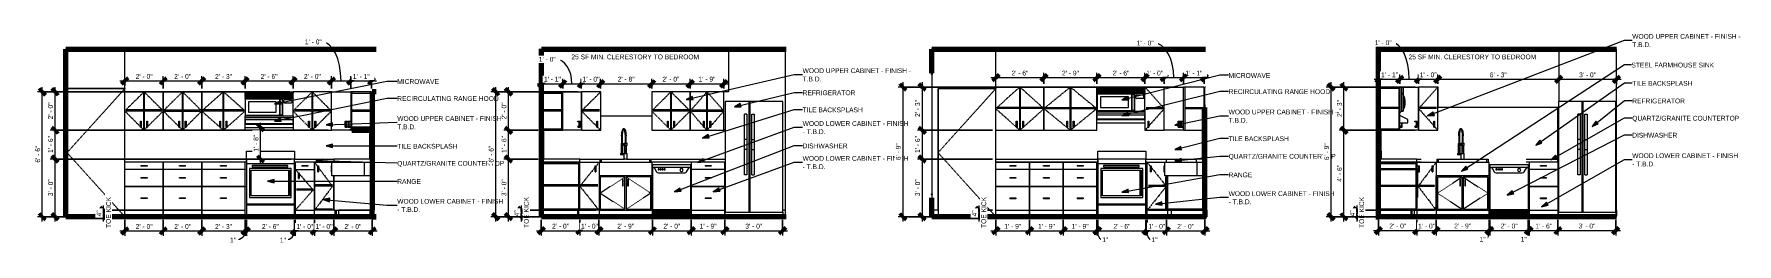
# Model space of a CAD drawing. Header units: inches. Extents: x -2718 to -922, y 119 to 10852.
# Drawn here: x -1984 to -922, y 119 to 250 of the extents above.
import ezdxf

# ---------------------------------------------------------------- set-up
doc = ezdxf.new("R2010")
doc.units = ezdxf.units.IN
doc.header["$MEASUREMENT"] = 0
for name, pattern in [('Center', [1.25, 0.25, -0.1875, 0.625, -0.1875]), ('Dash', [0.25, 0.125, -0.125]), ('Dash 1_16_', [0.125, 0.0625, -0.0625])]:
    doc.linetypes.add(name, pattern=pattern)
for name, color, linetype, lineweight in [('0-2', 250, 'Continuous', 18), ('0-4', 130, 'Continuous', 5), ('A-ANNO-DIMS', 211, 'Continuous', 9), ('A-ANNO-DIMS-32', 211, 'Continuous', 9), ('A-ANNO-NOTE', 131, 'Continuous', 9), ('A-DOOR-3', 31, 'Continuous', 9), ('A-DOOR-6', 31, 'Dash 1_16_', 9), ('A-FLOR-2', 10, 'Continuous', 70), ('A-FLOR-MCUT-1', 250, 'Continuous', 18), ('A-GLAZ-2', 50, 'Continuous', 30), ('A-GLAZ-3', 7, 'Continuous', 9), ('A-WALL', 113, 'Continuous', 18), ('A-WALL-1', 10, 'Continuous', 70), ('A-WALL-2', 250, 'Continuous', 18), ('A-WALL-3', 113, 'Continuous', 70), ('A-WALL-4', 113, 'Continuous', 9), ('G-ANNO-TEXT', 231, 'Continuous', 9), ('G-ANNO-TEXT-1', 147, 'Continuous', 20), ('I-WALL-1', 10, 'Continuous', 70), ('P-SANR-FIXT', 6, 'Continuous', 9), ('Q-CASE', 31, 'Continuous', 9), ('Q-CASE-2', 31, 'Center', 9), ('Q-CASE-3', 31, 'Continuous', 70), ('Q-CASE-HDLN', 31, 'Dash', 9), ('Q-SPCQ', 91, 'Continuous', 9)]:
    doc.layers.add(name, color=color, linetype=linetype, lineweight=lineweight)
doc.styles.add('Century Gothic', font='ufonts.com_century-gothic.ttf', dxfattribs={"height": 3})
doc.dimstyles.new('OD_1__HACK_2', dxfattribs={"dimscale": 12, "dimtxt": 3.132505, "dimasz": 0.333333, "dimexe": 0.25, "dimexo": 0.166667, "dimgap": 0.041667, "dimtad": 1, "dimdec": 0, "dimzin": 3, "dimdsep": 46, "dimlunit": 4, "dimtxsty": 'Century Gothic', "dimblk1": 'OBLIQUE', "dimblk2": 'OBLIQUE', "dimsah": 1, "dimcen": 0.09, "dimdle": 0.25, "dimazin": 0, "dimtfac": 1, "dimtdec": 4, "dimtix": 1, "dimtmove": 0, "dimatfit": 3, "dimfxl": 1, "dimtvp": 1, "dimtfill": 1, "dimfrac": 2, "dimtolj": 1, "dimtzin": 0, "dimarcsym": 2})
doc.dimstyles.new('OD_1__HACK_2_1', dxfattribs={"dimscale": 12, "dimtxt": 3.132505, "dimasz": 0.333333, "dimexe": 0.25, "dimexo": 0.166667, "dimgap": 0.041667, "dimtad": 1, "dimdec": 0, "dimzin": 3, "dimdsep": 46, "dimlunit": 4, "dimtxsty": 'Century Gothic', "dimblk1": 'OBLIQUE', "dimblk2": 'OBLIQUE', "dimsah": 1, "dimcen": 0.09, "dimdle": 0.25, "dimazin": 0, "dimtfac": 1, "dimtdec": 4, "dimtix": 1, "dimtmove": 1, "dimatfit": 3, "dimfxl": 1, "dimtvp": 1, "dimtfill": 1, "dimfrac": 2, "dimtolj": 1, "dimtzin": 0, "dimarcsym": 2})

msp = doc.modelspace()

# ---------------------------------------------------------------- texts
at = {"layer": 'A-ANNO-NOTE', "insert": (-987.7, 232.2), "char_height": 3, "width": 57.368, "attachment_point": 1, "style": 'Century Gothic'}
msp.add_mtext('STEEL FARMHOUSE SINK', dxfattribs=at)
at = {"layer": 'G-ANNO-TEXT', "char_height": 3, "attachment_point": 1, "style": 'Century Gothic'}
for s, insert, width in [('WOOD UPPER CABINET - FINISH -', (-987.2, 250.1), 79.891), ('T.B.D.', (-987.2, 244.9), 13.231), ('WOOD UPPER CABINET - FINISH -', (-1504.6, 228.7), 79.891), ('T.B.D.', (-1504.6, 223.5), 13.231), ('MICROWAVE', (-1238.9, 225.7), 33.229), ('MICROWAVE', (-1757.4, 221.9), 33.229), ('REFRIGERATOR', (-1504.6, 214.9), 36.764), ('RECIRCULATING RANGE HOOD', (-1238.9, 215.6), 77.265), ('TILE BACKSPLASH', (-987.2, 220.8), 41.814), ('RECIRCULATING RANGE HOOD', (-1757.4, 211.3), 77.265), ('TILE BACKSPLASH', (-1504.6, 204.2), 41.814), ('WOOD UPPER CABINET - FINISH -', (-1238.9, 202.9), 79.891), ('REFRIGERATOR', (-987.2, 209.8), 36.764), ('WOOD UPPER CABINET - FINISH -', (-1757.4, 198.8), 79.891), ('T.B.D.', (-1757.4, 193.6), 13.231), ('WOOD LOWER CABINET - FINISH', (-1504.6, 195.7), 78.982), ('T.B.D.', (-1238.9, 197.7), 13.231), ('QUARTZ/GRANITE COUNTERTOP', (-987.2, 199), 78.376), ('TILE BACKSPLASH', (-1757.4, 181.5), 41.814), ('- T.B.D.', (-1504.6, 190.6), 16.362), ('DISHWASHER', (-1504.6, 181.7), 31.916), ('TILE BACKSPLASH', (-1238.9, 186.2), 41.814), ('DISHWASHER', (-987.2, 188.4), 31.916), ('QUARTZ/GRANITE COUNTERTOP', (-1757.4, 170.8), 78.376), ('WOOD LOWER CABINET - FINISH', (-1504.6, 173.9), 78.982), ('QUARTZ/GRANITE COUNTERTOP', (-1238.9, 175.2), 78.376), ('WOOD LOWER CABINET - FINISH', (-987.2, 175.6), 78.982), ('- T.B.D.', (-987.2, 170.4), 16.362), ('RANGE', (-1757.4, 159.5), 17.877), ('- T.B.D.', (-1504.6, 168.7), 16.362), ('RANGE', (-1238.9, 163.6), 17.877), ('WOOD LOWER CABINET - FINISH', (-1238.9, 151.9), 78.982), ('WOOD LOWER CABINET - FINISH', (-1757.4, 147.1), 78.982), ('- T.B.D.', (-1757.4, 142), 16.362), ('- T.B.D.', (-1238.9, 146.8), 16.362)]:
    msp.add_mtext(s, dxfattribs=dict(at, insert=insert, width=width))
at = {"layer": 'G-ANNO-TEXT-1', "char_height": 3, "width": 93.223, "attachment_point": 1, "style": 'Century Gothic'}
for insert in [(-1648.8, 237.3), (-1126.7, 237.3)]:
    msp.add_mtext('25 SF MIN. CLERESTORY TO BEDROOM', dxfattribs=dict(at, insert=insert))

# ---------------------------------------------------------------- blocks, each defined once
blk = doc.blocks.new('CTR - 1st Phase - Shell_rvt-3-2ND _ 3RD FLOOR - STUDIO A - ADA TYPE B - KITCHEN BACK WALL')
at = {"layer": 'A-FLOR-2'}
for p, q in [((-10842.5, 240.7), (-10649.1, 240.7)), ((-10649.1, 136), (-10842.5, 136))]:
    blk.add_line(p, q, dxfattribs=at)
at = {"layer": 'A-FLOR-MCUT-1'}
for p, q in [((-10842.5, 240.8), (-10842.5, 240.7)), ((-10842.5, 136), (-10842.9, 136))]:
    blk.add_line(p, q, dxfattribs=at)
at = {"layer": 'A-WALL-1'}
blk.add_line((-10842.5, 136), (-10842.5, 240.7), dxfattribs=at)
at = {"layer": 'A-WALL-2'}
for p, q in [((-10842.5, 240.7), (-10842.5, 240.8)), ((-10842.9, 136), (-10842.5, 136))]:
    blk.add_line(p, q, dxfattribs=at)
blk = doc.blocks.new('Basic Wall _ INT - W4BØF - _5_8 GYP - 2X4 WOOD_BATT_ - 5_8 GYP_ - ___-2692935-2ND _ 3RD FLOOR - STUDIO A - ADA TYPE B - KITCHEN BACK WALL')
at = {"layer": 'A-WALL'}
blk.add_line((-10651.5, 136.6), (-10651.5, 140), dxfattribs=at)
at = {"layer": 'A-WALL-3'}
for p, q in [((-10651.7, 139.9), (-10651.7, 136.6)), ((-10651.5, 140), (-10651.6, 140)), ((-10652, 136.1), (-10651.9, 136))]:
    blk.add_line(p, q, dxfattribs=at)
for centre, radius, start, end in [((-10651.6, 139.9), 0.0822, 90, 180), ((-10652.2, 136.6), 0.577, 300, 0), ((-10652.2, 136.6), 0.702, 300, 0)]:
    blk.add_arc(centre, radius, start, end, dxfattribs=at)
blk = doc.blocks.new('Basic Wall _ INT - W4BØF - _5_8 GYP - 2X4 WOOD_BATT_ - 5_8 GYP_ - ___-2689024-2ND _ 3RD FLOOR - STUDIO A - ADA TYPE B - KITCHEN BACK WALL')
at = {"layer": 'A-WALL'}
for p, q in [((-10841.8, 140), (-10842.5, 140)), ((-10841.8, 140), (-10841.8, 139.9)), ((-10841.8, 139.9), (-10841.8, 136.6)), ((-10841.8, 136.1), (-10842.5, 136.1)), ((-10841.8, 136.6), (-10841.8, 136.1)), ((-10841.8, 136.1), (-10841.8, 136))]:
    blk.add_line(p, q, dxfattribs=at)
blk = doc.blocks.new('SWING - SINGLE - FLUSH - 36_ x 80_ - OFFSET PIVOT DOOR AT MAGIC PAK AND WASHER_DRYER-3199414-2ND _ 3RD FLOOR - STUDIO A - ADA TYPE B - KITCHEN BACK WALL')
at = {"layer": 'A-DOOR-3'}
for p, q in [((-10841.8, 216), (-10841.8, 140)), ((-10805.8, 216), (-10841.8, 216)), ((-10805.8, 136), (-10805.8, 216))]:
    blk.add_line(p, q, dxfattribs=at)
at = {"layer": 'A-DOOR-6'}
for p in [(-10805.8, 216), (-10805.8, 136)]:
    blk.add_line(p, (-10841.8, 176), dxfattribs=at)
blk = doc.blocks.new('30quot_MicrowaveVent_11166 - 70cm miele oven-2322118-2ND _ 3RD FLOOR - STUDIO A - ADA TYPE B - KITCHEN BACK WALL')
at = {"layer": 'Q-CASE'}
for p, q in [((-10730.8, 213.2), (-10730.8, 214)), ((-10730.8, 214), (-10700.9, 214)), ((-10730.7, 213.2), (-10730.8, 213.2)), ((-10730.8, 213.2), (-10730.8, 210.1)), ((-10730.7, 212.8), (-10730.7, 213.2)), ((-10701, 213.2), (-10730.7, 213.2)), ((-10701, 212.8), (-10730.7, 212.8)), ((-10730.7, 212), (-10730.7, 212.4)), ((-10730.7, 212.4), (-10701, 212.4)), ((-10700.9, 213.2), (-10701, 213.2)), ((-10701, 213.2), (-10701, 212.8)), ((-10701, 212.4), (-10701, 212)), ((-10700.9, 214), (-10700.9, 213.2)), ((-10700.9, 210.1), (-10700.9, 213.2)), ((-10730.8, 210.1), (-10700.9, 210.1)), ((-10730.8, 209.9), (-10730.8, 210.1)), ((-10707.4, 209.9), (-10730.8, 209.9)), ((-10730.8, 209.9), (-10730.8, 199)), ((-10701, 212), (-10730.7, 212)), ((-10730.7, 211.2), (-10730.7, 211.6)), ((-10730.7, 211.6), (-10701, 211.6)), ((-10701, 211.2), (-10730.7, 211.2)), ((-10730.7, 210.5), (-10730.7, 210.9)), ((-10730.7, 210.9), (-10701, 210.9)), ((-10701, 210.5), (-10730.7, 210.5)), ((-10730.6, 199.2), (-10730.6, 209.7)), ((-10730.6, 209.7), (-10709.3, 209.7)), ((-10711.3, 207.8), (-10728.6, 207.8)), ((-10728.6, 207.8), (-10728.6, 201.2)), ((-10711.3, 207.8), (-10728.6, 207.8)), ((-10728.6, 207.8), (-10728.6, 201.2)), ((-10711.3, 201.2), (-10711.3, 207.8)), ((-10711.3, 201.2), (-10711.3, 207.8)), ((-10709.3, 209.7), (-10709.3, 199.2)), ((-10708.9, 199.6), (-10708.9, 209.2)), ((-10707.7, 209.2), (-10708.9, 209.2)), ((-10707.7, 209.2), (-10707.7, 199.6)), ((-10707.4, 199), (-10707.4, 209.9)), ((-10700.9, 209.9), (-10707.4, 209.9)), ((-10707.4, 209.9), (-10707.4, 199)), ((-10706.6, 207.3), (-10706.6, 208.7)), ((-10706.2, 209.1), (-10702.1, 209.1)), ((-10702.1, 206.9), (-10706.2, 206.9)), ((-10701.7, 208.7), (-10701.7, 207.3)), ((-10701, 211.6), (-10701, 211.2)), ((-10701, 210.9), (-10701, 210.5)), ((-10700.9, 210.1), (-10700.9, 209.9)), ((-10700.9, 199), (-10700.9, 209.9)), ((-10730.8, 199), (-10707.4, 199)), ((-10730.8, 197.9), (-10730.8, 199)), ((-10700.9, 197.7), (-10730.8, 197.7)), ((-10709.3, 199.2), (-10730.6, 199.2)), ((-10728.6, 201.2), (-10711.3, 201.2)), ((-10728.6, 201.2), (-10711.3, 201.2)), ((-10708.9, 199.6), (-10707.7, 199.6)), ((-10707.4, 199), (-10700.9, 199)), ((-10700.9, 199), (-10700.9, 197.9))]:
    blk.add_line(p, q, dxfattribs=at)
for centre, start, end in [((-10706.2, 208.7), 90, 180), ((-10706.2, 207.3), 180, 270), ((-10702.1, 208.7), 0, 90), ((-10702.1, 207.3), 270, 0)]:
    blk.add_arc(centre, 0.394, start, end, dxfattribs=at)
blk = doc.blocks.new('Base Cabinet 3 Drawer 230 - Base Cabinet 3 Drawer 230 27_-2571739-2ND _ 3RD FLOOR - STUDIO A - ADA TYPE B - KITCHEN BACK WALL')
at = {"layer": 'Q-CASE'}
for p, q in [((-10730.8, 170), (-10757.8, 170)), ((-10757.8, 170), (-10757.8, 165.6)), ((-10730.8, 165.6), (-10730.8, 170)), ((-10757.8, 165.6), (-10730.8, 165.6)), ((-10757.8, 165.4), (-10757.8, 165.6)), ((-10730.8, 165.4), (-10757.8, 165.4)), ((-10757.8, 165.4), (-10757.8, 155)), ((-10757.1, 165.6), (-10757.1, 165.4)), ((-10746.2, 168), (-10742.4, 168)), ((-10746.2, 167.5), (-10746.2, 168)), ((-10742.4, 167.5), (-10746.2, 167.5)), ((-10746.2, 160.5), (-10742.4, 160.5)), ((-10746.2, 160), (-10746.2, 160.5)), ((-10742.4, 160), (-10746.2, 160)), ((-10742.4, 167.5), (-10742.4, 168)), ((-10742.4, 160), (-10742.4, 160.5)), ((-10731.6, 165.4), (-10731.6, 165.6)), ((-10730.8, 165.6), (-10730.8, 165.4)), ((-10730.8, 155), (-10730.8, 165.4)), ((-10757.8, 155), (-10730.8, 155)), ((-10757.8, 154.6), (-10757.8, 155)), ((-10730.8, 154.6), (-10757.8, 154.6)), ((-10757.8, 154.6), (-10757.8, 140)), ((-10757.1, 155), (-10757.1, 154.6)), ((-10731.6, 154.6), (-10731.6, 155)), ((-10730.8, 155), (-10730.8, 154.6)), ((-10730.8, 140), (-10730.8, 154.6)), ((-10757.8, 140), (-10730.8, 140)), ((-10757.8, 140), (-10757.8, 136)), ((-10746.2, 147.8), (-10742.4, 147.8)), ((-10746.2, 147.3), (-10746.2, 147.8)), ((-10742.4, 147.3), (-10746.2, 147.3)), ((-10742.4, 147.3), (-10742.4, 147.8)), ((-10730.8, 136), (-10730.8, 140))]:
    blk.add_line(p, q, dxfattribs=at)
blk = doc.blocks.new('Base Cabinet 3 Drawer 230 - Base Cabinet 3 Drawer 230 24_-2554933-2ND _ 3RD FLOOR - STUDIO A - ADA TYPE B - KITCHEN BACK WALL')
at = {"layer": 'Q-CASE'}
for p, q in [((-10757.8, 170), (-10781.8, 170)), ((-10781.8, 170), (-10781.8, 165.6)), ((-10757.8, 165.6), (-10757.8, 170)), ((-10781.8, 165.6), (-10757.8, 165.6)), ((-10781.8, 165.4), (-10781.8, 165.6)), ((-10757.8, 165.4), (-10781.8, 165.4)), ((-10781.8, 165.4), (-10781.8, 155)), ((-10781.1, 165.6), (-10781.1, 165.4)), ((-10771.7, 168), (-10767.9, 168)), ((-10771.7, 167.5), (-10771.7, 168)), ((-10767.9, 167.5), (-10771.7, 167.5)), ((-10771.7, 160.5), (-10767.9, 160.5)), ((-10771.7, 160), (-10771.7, 160.5)), ((-10767.9, 160), (-10771.7, 160)), ((-10767.9, 167.5), (-10767.9, 168)), ((-10767.9, 160), (-10767.9, 160.5)), ((-10758.6, 165.4), (-10758.6, 165.6)), ((-10757.8, 165.6), (-10757.8, 165.4)), ((-10757.8, 155), (-10757.8, 165.4)), ((-10781.8, 155), (-10757.8, 155)), ((-10781.8, 154.6), (-10781.8, 155)), ((-10757.8, 154.6), (-10781.8, 154.6)), ((-10781.8, 154.6), (-10781.8, 140)), ((-10781.1, 155), (-10781.1, 154.6)), ((-10758.6, 154.6), (-10758.6, 155)), ((-10757.8, 155), (-10757.8, 154.6)), ((-10757.8, 140), (-10757.8, 154.6)), ((-10781.8, 140), (-10757.8, 140)), ((-10781.8, 140), (-10781.8, 136)), ((-10771.7, 147.8), (-10767.9, 147.8)), ((-10771.7, 147.3), (-10771.7, 147.8)), ((-10767.9, 147.3), (-10771.7, 147.3)), ((-10767.9, 147.3), (-10767.9, 147.8)), ((-10757.8, 136), (-10757.8, 140))]:
    blk.add_line(p, q, dxfattribs=at)
blk = doc.blocks.new('Single Door 1 Drawer 211 - 211 Base Cabinet Single Door1 Drawer 12_-2709705-2ND _ 3RD FLOOR - STUDIO A - ADA TYPE B - KITCHEN BACK WALL')
at = {"layer": 'Q-CASE'}
for p, q in [((-10699.5, 170), (-10699.5, 165.5)), ((-10687.5, 170), (-10699.5, 170)), ((-10687.5, 165.5), (-10687.5, 170)), ((-10699.5, 165.5), (-10687.5, 165.5)), ((-10699.5, 165.3), (-10699.5, 165.5)), ((-10699.5, 165.3), (-10699.5, 140)), ((-10687.5, 165.3), (-10699.5, 165.3)), ((-10698.8, 165.5), (-10698.8, 165.3)), ((-10697.5, 163.5), (-10697, 163.5)), ((-10697.5, 159.8), (-10697.5, 163.5)), ((-10697.5, 159.8), (-10697, 159.8)), ((-10697, 163.5), (-10697, 159.8)), ((-10695.4, 168), (-10691.7, 168)), ((-10695.4, 168), (-10695.4, 167.5)), ((-10691.7, 167.5), (-10695.4, 167.5)), ((-10691.7, 168), (-10691.7, 167.5)), ((-10688.3, 165.3), (-10688.3, 165.5)), ((-10687.5, 140), (-10687.5, 165.3)), ((-10699.5, 140), (-10687.5, 140)), ((-10699.5, 140), (-10699.5, 136))]:
    blk.add_line(p, q, dxfattribs=at)
at = {"layer": 'Q-CASE-2'}
for p, q in [((-10699.5, 165.5), (-10688.3, 152.8)), ((-10688.3, 152.8), (-10699.5, 140)), ((-10698.8, 153.5), (-10688.3, 153.5)), ((-10698.8, 152.8), (-10688.3, 152.8))]:
    blk.add_line(p, q, dxfattribs=at)
blk = doc.blocks.new('Base Cabinet Corner 197 - Base Cabinet Corner 197-2569781-2ND _ 3RD FLOOR - STUDIO A - ADA TYPE B - KITCHEN BACK WALL')
at = {"layer": 'Q-CASE'}
for p, q in [((-10687.5, 170), (-10676.6, 170)), ((-10687.5, 170), (-10687.5, 140)), ((-10685.5, 167.8), (-10685, 167.8)), ((-10685.5, 164), (-10685.5, 167.8)), ((-10685.5, 164), (-10685, 164)), ((-10685, 167.8), (-10685, 164)), ((-10677, 167.8), (-10676.6, 167.8)), ((-10677, 167.8), (-10677, 164)), ((-10677, 164), (-10676.6, 164)), ((-10675.6, 161.5), (-10675.6, 140)), ((-10687.5, 136), (-10687.5, 140)), ((-10675.6, 140), (-10687.5, 140)), ((-10675.5, 140), (-10675.6, 140)), ((-10674.8, 140), (-10674.8, 136)), ((-10674.8, 140), (-10674.8, 136)), ((-10674, 140), (-10674, 136))]:
    blk.add_line(p, q, dxfattribs=at)
at = {"layer": 'Q-CASE-2'}
for p, q in [((-10687.5, 170), (-10676.3, 155)), ((-10676.3, 155), (-10687.5, 140)), ((-10676.3, 155.8), (-10686.8, 155.8)), ((-10676.3, 155), (-10686.8, 155)), ((-10676.3, 140.8), (-10686.8, 140.8)), ((-10676.3, 140), (-10686.8, 140))]:
    blk.add_line(p, q, dxfattribs=at)
blk = doc.blocks.new('Vanity Cabinet-Double Door - 33_-2318066-2ND _ 3RD FLOOR - STUDIO A - ADA TYPE B - KITCHEN BACK WALL')
at = {"layer": 'Q-CASE'}
for p, q in [((-10675.5, 161.5), (-10675.5, 140)), ((-10651.8, 161.5), (-10656.6, 161.5)), ((-10651.5, 161.5), (-10651.8, 161.5)), ((-10651.5, 140), (-10651.5, 161.5)), ((-10675.5, 140), (-10675.3, 140)), ((-10675.3, 140), (-10651.8, 140)), ((-10651.5, 140), (-10672.5, 140)), ((-10672.5, 140), (-10672.5, 136)), ((-10651.8, 140), (-10651.5, 140)), ((-10651.5, 136), (-10651.5, 140)), ((-10672.5, 136), (-10651.5, 136))]:
    blk.add_line(p, q, dxfattribs=at)
blk = doc.blocks.new('308 - 308 x 24_-2727442-2ND _ 3RD FLOOR - STUDIO A - ADA TYPE B - KITCHEN BACK WALL')
at = {"layer": 'Q-CASE'}
for p, q in [((-10676.9, 214), (-10664.9, 214)), ((-10668.3, 195.7), (-10667.9, 195.7)), ((-10668.3, 192), (-10668.3, 195.7)), ((-10668.3, 192), (-10667.9, 192)), ((-10667.9, 195.7), (-10666.9, 195.7)), ((-10667.9, 195.7), (-10667.9, 192)), ((-10667.9, 192), (-10666.9, 192)), ((-10667.6, 195.2), (-10666.9, 195.2)), ((-10667.6, 192.5), (-10667.6, 195.2)), ((-10666.9, 192.5), (-10667.6, 192.5)), ((-10666.9, 195.7), (-10666.9, 195.2)), ((-10666.9, 192), (-10666.9, 192.5)), ((-10664.9, 190), (-10676.9, 190))]:
    blk.add_line(p, q, dxfattribs=at)
blk = doc.blocks.new('300 Series Wall Hung Cabinet_301 - 12_ x 24_-2730234-2ND _ 3RD FLOOR - STUDIO A - ADA TYPE B - KITCHEN BACK WALL')
at = {"layer": 'Q-CASE'}
for p, q in [((-10664.2, 214), (-10664.9, 214)), ((-10664.9, 214), (-10664.9, 190)), ((-10664.2, 190), (-10664.2, 214)), ((-10651.9, 214), (-10664.2, 214)), ((-10664.2, 214), (-10664.2, 213.2)), ((-10664.2, 213.2), (-10651.9, 213.2)), ((-10651.9, 213.2), (-10652.7, 213.2)), ((-10652.7, 213.2), (-10652.7, 190.7)), ((-10651.9, 213.2), (-10651.9, 214)), ((-10651.9, 190.7), (-10651.9, 213.2)), ((-10666.4, 195.7), (-10664.9, 195.7)), ((-10666.4, 195.7), (-10666.4, 192)), ((-10666.4, 192), (-10664.9, 192)), ((-10665.9, 192.5), (-10665.9, 195.2)), ((-10664.9, 195.2), (-10665.9, 195.2)), ((-10664.9, 192.5), (-10665.9, 192.5)), ((-10664.9, 190), (-10664.2, 190)), ((-10652.7, 190.7), (-10651.9, 190.7))]:
    blk.add_line(p, q, dxfattribs=at)
at = {"layer": 'Q-CASE-2'}
for p, q in [((-10664.2, 202.7), (-10652.7, 202.7)), ((-10664.2, 202), (-10652.7, 202))]:
    blk.add_line(p, q, dxfattribs=at)
at = {"layer": 'Q-CASE-3'}
for p, q in [((-10651.9, 190.7), (-10664.2, 190.7)), ((-10664.2, 190.7), (-10664.2, 190)), ((-10664.2, 190), (-10651.9, 190)), ((-10651.9, 190), (-10651.9, 190.7))]:
    blk.add_line(p, q, dxfattribs=at)
blk = doc.blocks.new('Base Cabinet 3 Drawer 230 - Base Cabinet 3 Drawer 230 24_-2578604-2ND _ 3RD FLOOR - STUDIO A - ADA TYPE B - KITCHEN BACK WALL')
at = {"layer": 'Q-CASE'}
for p, q in [((-10781.8, 170), (-10805.8, 170)), ((-10781.8, 165.6), (-10781.8, 170)), ((-10805.8, 165.6), (-10781.8, 165.6)), ((-10781.8, 165.4), (-10805.8, 165.4)), ((-10805.1, 165.6), (-10805.1, 165.4)), ((-10795.7, 168), (-10791.9, 168)), ((-10795.7, 168), (-10795.7, 167.5)), ((-10791.9, 167.5), (-10795.7, 167.5)), ((-10795.7, 160.5), (-10791.9, 160.5)), ((-10795.7, 160.5), (-10795.7, 160)), ((-10791.9, 160), (-10795.7, 160)), ((-10791.9, 168), (-10791.9, 167.5)), ((-10791.9, 160.5), (-10791.9, 160)), ((-10782.6, 165.4), (-10782.6, 165.6)), ((-10781.8, 165.6), (-10781.8, 165.4)), ((-10781.8, 155), (-10781.8, 165.4)), ((-10805.8, 155), (-10781.8, 155)), ((-10781.8, 154.6), (-10805.8, 154.6)), ((-10805.1, 155), (-10805.1, 154.6)), ((-10782.6, 154.6), (-10782.6, 155)), ((-10781.8, 155), (-10781.8, 154.6)), ((-10781.8, 140), (-10781.8, 154.6)), ((-10805.8, 140), (-10781.8, 140)), ((-10795.7, 147.8), (-10791.9, 147.8)), ((-10795.7, 147.8), (-10795.7, 147.3)), ((-10791.9, 147.3), (-10795.7, 147.3)), ((-10791.9, 147.8), (-10791.9, 147.3)), ((-10781.8, 136), (-10781.8, 140))]:
    blk.add_line(p, q, dxfattribs=at)
blk = doc.blocks.new('Stainless Steel Farmhous Kitchen Sink - Stainless Steel Farmhous Kitchen Sink-2552578-2ND _ 3RD FLOOR - STUDIO A - ADA TYPE B - KITCHEN BACK WALL')
at = {"layer": 'P-SANR-FIXT'}
for p, q in [((-10676.6, 170), (-10656.6, 170)), ((-10676.6, 161.5), (-10676.6, 170)), ((-10656.6, 170), (-10656.6, 161.5)), ((-10656.6, 161.5), (-10676.6, 161.5))]:
    blk.add_line(p, q, dxfattribs=at)
blk = doc.blocks.new('300 Series Wall Hung Cabinet_302 - 27_ X 24_-2766376-2ND _ 3RD FLOOR - STUDIO A - ADA TYPE B - KITCHEN BACK WALL')
at = {"layer": 'Q-CASE'}
for p, q in [((-10744.4, 214), (-10757.8, 214)), ((-10757.8, 214), (-10757.8, 190)), ((-10744.4, 190), (-10744.4, 214)), ((-10744.4, 214), (-10744.2, 214)), ((-10744.2, 213.2), (-10744.4, 213.2)), ((-10730.8, 214), (-10744.2, 214)), ((-10744.2, 214), (-10744.2, 190)), ((-10746.5, 195.7), (-10746.1, 195.7)), ((-10746.5, 192), (-10746.5, 195.7)), ((-10746.5, 192), (-10746.1, 192)), ((-10746.1, 195.7), (-10746.1, 192)), ((-10742.5, 195.7), (-10742.1, 195.7)), ((-10742.5, 192), (-10742.5, 195.7)), ((-10742.5, 192), (-10742.1, 192)), ((-10742.1, 195.7), (-10742.1, 192)), ((-10730.8, 196.2), (-10730.8, 197.9)), ((-10730.8, 190), (-10730.8, 191.7)), ((-10757.8, 190), (-10744.4, 190)), ((-10744.4, 190.7), (-10744.2, 190.7)), ((-10744.2, 190), (-10744.4, 190)), ((-10744.2, 190), (-10730.8, 190))]:
    blk.add_line(p, q, dxfattribs=at)
at = {"layer": 'Q-CASE-2'}
for p, q in [((-10744.3, 214), (-10757.8, 202)), ((-10730.8, 202), (-10744.3, 214)), ((-10757.8, 202), (-10744.3, 190)), ((-10731.6, 202.7), (-10757.1, 202.7)), ((-10731.6, 202), (-10757.1, 202)), ((-10744.3, 190), (-10730.8, 202))]:
    blk.add_line(p, q, dxfattribs=at)
blk = doc.blocks.new('300 Series Wall Hung Cabinet_302 - 24_ X 24_-2588623-2ND _ 3RD FLOOR - STUDIO A - ADA TYPE B - KITCHEN BACK WALL')
at = {"layer": 'Q-CASE'}
for p, q in [((-10781.8, 214), (-10781.8, 190)), ((-10769.9, 214), (-10781.8, 214)), ((-10769.9, 190), (-10769.9, 214)), ((-10769.9, 214), (-10769.7, 214)), ((-10769.7, 213.2), (-10769.9, 213.2)), ((-10769.7, 214), (-10769.7, 190)), ((-10757.8, 214), (-10769.7, 214)), ((-10757.8, 190), (-10757.8, 214)), ((-10772.1, 195.7), (-10771.6, 195.7)), ((-10772.1, 192), (-10772.1, 195.7)), ((-10772.1, 192), (-10771.6, 192)), ((-10771.6, 195.7), (-10771.6, 192)), ((-10768.1, 195.7), (-10767.6, 195.7)), ((-10768.1, 192), (-10768.1, 195.7)), ((-10768.1, 192), (-10767.6, 192)), ((-10767.6, 195.7), (-10767.6, 192)), ((-10781.8, 190), (-10769.9, 190)), ((-10769.9, 190.7), (-10769.7, 190.7)), ((-10769.7, 190), (-10769.9, 190)), ((-10769.7, 190), (-10757.8, 190))]:
    blk.add_line(p, q, dxfattribs=at)
at = {"layer": 'Q-CASE-2'}
for p, q in [((-10781.8, 202), (-10769.8, 214)), ((-10769.8, 214), (-10757.8, 202)), ((-10769.8, 190), (-10781.8, 202)), ((-10781.1, 202.7), (-10758.6, 202.7)), ((-10781.1, 202), (-10758.6, 202)), ((-10757.8, 202), (-10769.8, 190))]:
    blk.add_line(p, q, dxfattribs=at)
blk = doc.blocks.new('300 Series Wall Hung Cabinet_302 - 24_ X 24_-2590484-2ND _ 3RD FLOOR - STUDIO A - ADA TYPE B - KITCHEN BACK WALL')
at = {"layer": 'Q-CASE'}
for p, q in [((-10689, 214), (-10700.9, 214)), ((-10689, 190), (-10689, 214)), ((-10689, 214), (-10688.8, 214)), ((-10688.8, 213.2), (-10689, 213.2)), ((-10676.9, 214), (-10688.8, 214)), ((-10688.8, 214), (-10688.8, 190)), ((-10676.9, 190), (-10676.9, 214)), ((-10700.9, 197.9), (-10700.9, 196.2)), ((-10700.9, 191.7), (-10700.9, 190)), ((-10691.2, 195.7), (-10690.7, 195.7)), ((-10691.2, 192), (-10691.2, 195.7)), ((-10691.2, 192), (-10690.7, 192)), ((-10690.7, 195.7), (-10690.7, 192)), ((-10687.2, 195.7), (-10686.7, 195.7)), ((-10687.2, 192), (-10687.2, 195.7)), ((-10687.2, 192), (-10686.7, 192)), ((-10686.7, 195.7), (-10686.7, 192)), ((-10700.9, 190), (-10689, 190)), ((-10689, 190.7), (-10688.8, 190.7)), ((-10688.8, 190), (-10689, 190)), ((-10688.8, 190), (-10676.9, 190))]:
    blk.add_line(p, q, dxfattribs=at)
at = {"layer": 'Q-CASE-2'}
for p, q in [((-10688.9, 214), (-10700.9, 202)), ((-10676.9, 202), (-10688.9, 214)), ((-10700.9, 202), (-10688.9, 190)), ((-10677.7, 202.7), (-10700.2, 202.7)), ((-10677.7, 202), (-10700.2, 202)), ((-10688.9, 190), (-10676.9, 202))]:
    blk.add_line(p, q, dxfattribs=at)
blk = doc.blocks.new('300 Series Wall Hung Cabinet_302 - 24_ X 24_-V5-2ND _ 3RD FLOOR - STUDIO A - ADA TYPE B - KITCHEN BACK WALL')
at = {"layer": 'Q-CASE'}
for p, q in [((-10793.9, 214), (-10805.8, 214)), ((-10793.9, 190), (-10793.9, 214)), ((-10793.9, 214), (-10793.7, 214)), ((-10793.7, 213.2), (-10793.9, 213.2)), ((-10781.8, 214), (-10793.7, 214)), ((-10793.7, 214), (-10793.7, 190)), ((-10781.8, 190), (-10781.8, 214)), ((-10796, 195.7), (-10795.6, 195.7)), ((-10796, 192), (-10796, 195.7)), ((-10796, 192), (-10795.6, 192)), ((-10795.6, 195.7), (-10795.6, 192)), ((-10792, 195.7), (-10791.6, 195.7)), ((-10792, 192), (-10792, 195.7)), ((-10792, 192), (-10791.6, 192)), ((-10791.6, 195.7), (-10791.6, 192)), ((-10805.8, 190), (-10793.9, 190)), ((-10793.9, 190.7), (-10793.7, 190.7)), ((-10793.7, 190), (-10793.9, 190)), ((-10793.7, 190), (-10781.8, 190))]:
    blk.add_line(p, q, dxfattribs=at)
at = {"layer": 'Q-CASE-2'}
for p, q in [((-10793.8, 214), (-10805.8, 202)), ((-10781.8, 202), (-10793.8, 214)), ((-10805.8, 202), (-10793.8, 190)), ((-10782.6, 202.7), (-10805.1, 202.7)), ((-10782.6, 202), (-10805.1, 202)), ((-10793.8, 190), (-10781.8, 202))]:
    blk.add_line(p, q, dxfattribs=at)
blk = doc.blocks.new('Range_Hood_386 - 30_ Wide-2911716-2ND _ 3RD FLOOR - STUDIO A - ADA TYPE B - KITCHEN BACK WALL')
at = {"layer": 'Q-SPCQ'}
for p, q in [((-10730.8, 196.7), (-10730.6, 196.7)), ((-10730.8, 193.7), (-10730.8, 196.2)), ((-10730.8, 191.7), (-10730.8, 193.7)), ((-10730.8, 193.7), (-10700.8, 193.7)), ((-10730.8, 191.7), (-10700.8, 191.7)), ((-10730.6, 196.7), (-10701.1, 196.7)), ((-10730.6, 193.9), (-10730.6, 196.7)), ((-10701.1, 193.9), (-10730.6, 193.9)), ((-10701.1, 196.7), (-10700.9, 196.7)), ((-10701.1, 196.7), (-10701.1, 193.9)), ((-10700.8, 196.2), (-10700.8, 193.7)), ((-10700.8, 193.7), (-10700.8, 191.7))]:
    blk.add_line(p, q, dxfattribs=at)
blk = doc.blocks.new('CTR - 1st Phase - Shell_rvt-4-2ND _ 3RD FLOOR - STUDIO A - ADA TYPE B - KITCHEN SIDE WALL')
at = {"layer": 'A-FLOR-2'}
for p, q in [((2517.4, 240.7), (2670, 240.7)), ((2670, 136), (2517.4, 136))]:
    blk.add_line(p, q, dxfattribs=at)
blk = doc.blocks.new('CTR - 1st Phase - Common Walls_rvt-4-2ND _ 3RD FLOOR - STUDIO A - ADA TYPE B - KITCHEN SIDE WALL')
at = {"layer": 'I-WALL-1'}
for q in [(2517.4, 240.8), (2517.4, 136)]:
    blk.add_line((2517.4, 136), q, dxfattribs=at)
blk = doc.blocks.new('Basic Wall _ INT - W4BØF - _5_8 GYP - 2X4 WOOD_BATT_ - 5_8 GYP_ - ___-2692935-2ND _ 3RD FLOOR - STUDIO A - ADA TYPE B - KITCHEN SIDE WALL')
at = {"layer": 'A-WALL'}
for p, q in [((2586.6, 140), (2586.4, 140)), ((2610.9, 140), (2610.6, 140)), ((2632.1, 140), (2631.9, 140)), ((2669.6, 140), (2667.9, 140)), ((2586.6, 136.1), (2586.4, 136.1)), ((2610.9, 136.1), (2610.6, 136.1)), ((2632.1, 136.1), (2631.9, 136.1)), ((2669.2, 136.1), (2667.9, 136.1)), ((2669.6, 136.1), (2669.4, 136.1))]:
    blk.add_line(p, q, dxfattribs=at)
blk = doc.blocks.new('Basic Wall _ INT - W4BØF - _5_8 GYP - 2X4 WOOD_BATT_ - 5_8 GYP_ - ___-2692937-2ND _ 3RD FLOOR - STUDIO A - ADA TYPE B - KITCHEN SIDE WALL')
at = {"layer": 'A-WALL'}
for p, q in [((2669.5, 139.9), (2669.5, 136.6)), ((2669.6, 140), (2669.6, 140)), ((2669.6, 136.6), (2669.6, 140)), ((2669.2, 136.1), (2669.2, 136))]:
    blk.add_line(p, q, dxfattribs=at)
for centre, radius, start, end in [((2669.6, 139.9), 0.0822, 90, 180), ((2668.9, 136.6), 0.577, 300, 0), ((2668.9, 136.6), 0.702, 300, 0)]:
    blk.add_arc(centre, radius, start, end, dxfattribs=at)
blk = doc.blocks.new('Refrigerator_-_Side-by-Side_6047 - 36_ X 30_-345559-2ND _ 3RD FLOOR - STUDIO A - ADA TYPE B - KITCHEN SIDE WALL')
at = {"layer": 'Q-SPCQ'}
for p, q in [((2646.9, 208), (2632.1, 208)), ((2632.1, 208), (2632.1, 138.9)), ((2647.4, 208), (2646.9, 208)), ((2646.9, 138.9), (2646.9, 208)), ((2667.9, 208), (2647.4, 208)), ((2647.4, 208), (2647.4, 138.9)), ((2667.9, 138.9), (2667.9, 208)), ((2644.1, 184.3), (2644.1, 200)), ((2645.6, 200), (2644.1, 200)), ((2645.6, 200), (2645.6, 184.3)), ((2648.6, 184.3), (2648.6, 200)), ((2648.6, 200), (2650.1, 200)), ((2650.1, 200), (2650.1, 184.3)), ((2644.1, 177.9), (2644.1, 184.3)), ((2645.6, 184.3), (2644.1, 184.3)), ((2645.6, 184.3), (2645.6, 177.9)), ((2648.6, 177.9), (2648.6, 184.3)), ((2648.6, 184.3), (2650.1, 184.3)), ((2650.1, 184.3), (2650.1, 177.9)), ((2644.1, 162.2), (2644.1, 177.9)), ((2645.6, 177.9), (2644.1, 177.9)), ((2645.6, 177.9), (2645.6, 162.2)), ((2648.6, 162.2), (2648.6, 177.9)), ((2648.6, 177.9), (2650.1, 177.9)), ((2650.1, 177.9), (2650.1, 162.2)), ((2645.6, 162.2), (2644.1, 162.2)), ((2648.6, 162.2), (2650.1, 162.2)), ((2632.1, 136.4), (2632.1, 138.9)), ((2632.1, 138.9), (2646.9, 138.9)), ((2647.4, 138.9), (2646.9, 138.9)), ((2647.4, 138.9), (2667.9, 138.9)), ((2667.9, 138.9), (2667.9, 136.4)), ((2632.1, 136.4), (2667.9, 136.4)), ((2632.1, 136), (2632.1, 136.4)), ((2667.9, 136.4), (2667.9, 136))]:
    blk.add_line(p, q, dxfattribs=at)
blk = doc.blocks.new('Dishwasher_15404 - 34_ counter-2817256-2ND _ 3RD FLOOR - STUDIO A - ADA TYPE B - KITCHEN SIDE WALL')
at = {"layer": 'Q-SPCQ'}
for p, q in [((2586.6, 168.5), (2586.6, 166.8)), ((2586.6, 168.5), (2587.7, 168.5)), ((2586.6, 166.8), (2586.6, 140.3)), ((2586.6, 166.8), (2586.8, 166.8)), ((2586.8, 166.8), (2587.7, 166.8)), ((2587.7, 168.5), (2610.4, 168.5)), ((2609.5, 166.8), (2587.7, 166.8)), ((2587.7, 166.8), (2589.2, 164.1)), ((2587.7, 166.8), (2587.7, 166.8)), ((2590.3, 165.9), (2590.3, 165.3)), ((2590.9, 165.9), (2590.3, 165.9)), ((2590.3, 165.3), (2590.9, 165.3)), ((2590.4, 163.3), (2606.8, 163.3)), ((2590.9, 165.3), (2590.9, 165.9)), ((2591.5, 165.9), (2591.5, 165.3)), ((2592.1, 165.9), (2591.5, 165.9)), ((2591.5, 165.3), (2592.1, 165.3)), ((2592.1, 165.3), (2592.1, 165.9)), ((2592.7, 165.9), (2592.7, 165.3)), ((2593.3, 165.9), (2592.7, 165.9)), ((2592.7, 165.3), (2593.3, 165.3)), ((2593.3, 165.3), (2593.3, 165.9)), ((2593.9, 165.9), (2593.9, 165.3)), ((2594.5, 165.9), (2593.9, 165.9)), ((2593.9, 165.3), (2594.5, 165.3)), ((2594.5, 165.3), (2594.5, 165.9)), ((2608, 164.1), (2609.5, 166.8)), ((2610.4, 166.8), (2609.5, 166.8)), ((2609.5, 166.8), (2610.4, 166.8)), ((2610.4, 168.5), (2610.6, 168.5)), ((2610.6, 166.8), (2610.4, 166.8)), ((2610.4, 166.8), (2610.6, 166.8)), ((2610.6, 166.8), (2610.6, 168.5)), ((2610.6, 140.3), (2610.6, 166.8)), ((2586.8, 140.3), (2586.6, 140.3)), ((2586.6, 140.3), (2586.6, 139.9)), ((2610.6, 139.9), (2586.6, 139.9)), ((2586.6, 139.9), (2586.6, 136)), ((2610.4, 140.3), (2586.8, 140.3)), ((2587, 139.4), (2587, 139.6)), ((2587, 139.6), (2588.2, 139.6)), ((2588.2, 139.4), (2587, 139.4)), ((2587, 139), (2587, 139.2)), ((2587, 139.2), (2588.2, 139.2)), ((2588.2, 139), (2587, 139)), ((2587, 138.6), (2587, 138.8)), ((2587, 138.8), (2588.2, 138.8)), ((2588.2, 138.6), (2587, 138.6)), ((2587, 138.2), (2587, 138.4)), ((2587, 138.4), (2588.2, 138.4)), ((2588.2, 138.2), (2587, 138.2)), ((2588.2, 139.9), (2609, 139.9)), ((2588.2, 139.6), (2609, 139.6)), ((2609, 139.4), (2588.2, 139.4)), ((2588.2, 139.2), (2609, 139.2)), ((2609, 139), (2588.2, 139)), ((2588.2, 138.8), (2609, 138.8)), ((2609, 138.6), (2588.2, 138.6)), ((2588.2, 138.4), (2609, 138.4)), ((2609, 138.2), (2588.2, 138.2)), ((2609, 139.6), (2610.2, 139.6)), ((2610.2, 139.4), (2609, 139.4)), ((2609, 139.2), (2610.2, 139.2)), ((2610.2, 139), (2609, 139)), ((2609, 138.8), (2610.2, 138.8)), ((2610.2, 138.6), (2609, 138.6)), ((2609, 138.4), (2610.2, 138.4)), ((2610.2, 138.2), (2609, 138.2)), ((2610.2, 139.6), (2610.2, 139.4)), ((2610.2, 139.2), (2610.2, 139)), ((2610.2, 138.8), (2610.2, 138.6)), ((2610.2, 138.4), (2610.2, 138.2)), ((2610.6, 140.3), (2610.4, 140.3)), ((2610.6, 140.3), (2610.6, 139.9)), ((2610.6, 136), (2610.6, 139.9)), ((2587, 137.8), (2587, 138)), ((2587, 138), (2588.2, 138)), ((2588.2, 137.8), (2587, 137.8)), ((2587, 137.4), (2587, 137.6)), ((2587, 137.6), (2588.2, 137.6)), ((2588.2, 137.4), (2587, 137.4)), ((2587, 137), (2587, 137.2)), ((2587, 137.2), (2588.2, 137.2)), ((2588.2, 137), (2587, 137)), ((2587, 136.6), (2587, 136.8)), ((2587, 136.8), (2588.2, 136.8)), ((2588.2, 136.6), (2587, 136.6)), ((2588.2, 138), (2609, 138)), ((2609, 137.8), (2588.2, 137.8)), ((2588.2, 137.6), (2609, 137.6)), ((2609, 137.4), (2588.2, 137.4)), ((2588.2, 137.2), (2609, 137.2)), ((2609, 137), (2588.2, 137)), ((2588.2, 136.8), (2609, 136.8)), ((2609, 136.6), (2588.2, 136.6)), ((2609, 138), (2610.2, 138)), ((2610.2, 137.8), (2609, 137.8)), ((2609, 137.6), (2610.2, 137.6)), ((2610.2, 137.4), (2609, 137.4)), ((2609, 137.2), (2610.2, 137.2)), ((2610.2, 137), (2609, 137)), ((2609, 136.8), (2610.2, 136.8)), ((2610.2, 136.6), (2609, 136.6)), ((2610.2, 138), (2610.2, 137.8)), ((2610.2, 137.6), (2610.2, 137.4)), ((2610.2, 137.2), (2610.2, 137)), ((2610.2, 136.8), (2610.2, 136.6))]:
    blk.add_line(p, q, dxfattribs=at)
for centre, radius, start, end in [((2590.4, 164.7), 1.38, 209, 270), ((2604.8, 165.2), 0.984, 90, 270), ((2604.8, 165.2), 0.984, 270, 90), ((2606.8, 164.7), 1.38, 270, 331)]:
    blk.add_arc(centre, radius, start, end, dxfattribs=at)
blk = doc.blocks.new('Base Cabinet Corner 197 - Base Cabinet Corner 197-2569781-2ND _ 3RD FLOOR - STUDIO A - ADA TYPE B - KITCHEN SIDE WALL')
at = {"layer": 'Q-CASE'}
for p, q in [((2540.6, 170), (2517.4, 170)), ((2517.4, 170), (2517.4, 169.2)), ((2541.4, 170), (2540.6, 170)), ((2540.6, 170), (2540.6, 140)), ((2540.6, 169.2), (2540.6, 170)), ((2541.4, 170), (2553.4, 170)), ((2541.4, 170), (2541.4, 170)), ((2541.4, 140), (2541.4, 170)), ((2541.4, 140), (2541.4, 170)), ((2517.4, 169.2), (2540.6, 169.2)), ((2518.1, 169.2), (2517.4, 169.2)), ((2517.4, 169.2), (2517.4, 136)), ((2518.1, 136), (2518.1, 169.2)), ((2550.9, 167.8), (2551.4, 167.8)), ((2550.9, 164), (2550.9, 167.8)), ((2550.9, 164), (2551.4, 164)), ((2551.4, 167.8), (2551.4, 164)), ((2553.4, 161.5), (2553.4, 140)), ((2539.9, 140), (2539.9, 136)), ((2540.7, 140), (2539.9, 140)), ((2539.9, 140), (2539.9, 136)), ((2540.6, 140), (2541.4, 140)), ((2540.7, 136), (2540.7, 140)), ((2541.4, 140), (2541.4, 140)), ((2553.4, 140), (2541.4, 140)), ((2553.4, 140), (2553.4, 136)), ((2553.4, 140), (2553.4, 136)), ((2517.4, 136), (2518.1, 136)), ((2539.9, 136), (2540.7, 136))]:
    blk.add_line(p, q, dxfattribs=at)
at = {"layer": 'Q-CASE-2'}
for p, q in [((2553.4, 170), (2541.4, 155)), ((2540.7, 155.8), (2518.1, 155.8)), ((2540.7, 155), (2518.1, 155)), ((2552.6, 155.8), (2541.4, 155.8)), ((2552.6, 155), (2541.4, 155)), ((2541.4, 155), (2553.4, 140)), ((2540.7, 140.8), (2518.1, 140.8)), ((2540.7, 140), (2518.1, 140)), ((2552.6, 140.8), (2541.4, 140.8)), ((2552.6, 140), (2541.4, 140))]:
    blk.add_line(p, q, dxfattribs=at)
blk = doc.blocks.new('Vanity Cabinet-Double Door - 33_-2318066-2ND _ 3RD FLOOR - STUDIO A - ADA TYPE B - KITCHEN SIDE WALL')
at = {"layer": 'Q-CASE'}
for p, q in [((2554.1, 160.8), (2554.1, 140.7)), ((2569.5, 160.8), (2554.1, 160.8)), ((2569.5, 140.7), (2569.5, 160.8)), ((2570.2, 160.8), (2570.2, 140.7)), ((2585.6, 160.8), (2570.2, 160.8)), ((2585.6, 140.7), (2585.6, 160.8)), ((2586.4, 140), (2586.4, 161.5)), ((2568.5, 159.3), (2568, 159.3)), ((2568, 159.3), (2568, 155.3)), ((2568, 155.3), (2568.5, 155.3)), ((2568.5, 155.3), (2568.5, 159.3)), ((2571.7, 159.3), (2571.2, 159.3)), ((2571.2, 159.3), (2571.2, 155.3)), ((2571.2, 155.3), (2571.7, 155.3)), ((2571.7, 155.3), (2571.7, 159.3)), ((2553.4, 140), (2586.4, 140)), ((2554.1, 140.7), (2569.5, 140.7)), ((2570.2, 140.7), (2585.6, 140.7)), ((2586.4, 140), (2586.4, 136))]:
    blk.add_line(p, q, dxfattribs=at)
at = {"layer": 'Q-CASE-HDLN'}
for p, q in [((2569.5, 160.8), (2554.1, 150.7)), ((2570.2, 160.8), (2585.6, 150.7)), ((2554.1, 150.7), (2569.5, 140.7)), ((2585.6, 150.7), (2570.2, 140.7))]:
    blk.add_line(p, q, dxfattribs=at)
blk = doc.blocks.new('Base Cabinet 3 Drawer 230 - Base Cabinet 3 Drawer 230 21_-2578998-2ND _ 3RD FLOOR - STUDIO A - ADA TYPE B - KITCHEN SIDE WALL')
at = {"layer": 'Q-CASE'}
for p, q in [((2610.9, 170), (2610.9, 165.6)), ((2631.9, 170), (2610.9, 170)), ((2631.9, 165.6), (2631.9, 170)), ((2610.9, 165.6), (2631.9, 165.6)), ((2610.9, 165.4), (2610.9, 165.6)), ((2610.9, 165.4), (2610.9, 155)), ((2631.9, 165.4), (2610.9, 165.4)), ((2611.6, 165.6), (2611.6, 165.4)), ((2619.5, 168), (2623.2, 168)), ((2619.5, 168), (2619.5, 167.5)), ((2623.2, 167.5), (2619.5, 167.5)), ((2619.5, 160.5), (2623.2, 160.5)), ((2619.5, 160.5), (2619.5, 160)), ((2623.2, 160), (2619.5, 160)), ((2623.2, 168), (2623.2, 167.5)), ((2623.2, 160.5), (2623.2, 160)), ((2631.1, 165.4), (2631.1, 165.6)), ((2631.9, 165.6), (2631.9, 165.4)), ((2631.9, 155), (2631.9, 165.4)), ((2610.9, 155), (2631.9, 155)), ((2610.9, 154.6), (2610.9, 155)), ((2610.9, 154.6), (2610.9, 140)), ((2631.9, 154.6), (2610.9, 154.6)), ((2611.6, 155), (2611.6, 154.6)), ((2631.1, 154.6), (2631.1, 155)), ((2631.9, 155), (2631.9, 154.6)), ((2631.9, 140), (2631.9, 154.6)), ((2610.9, 140), (2631.9, 140)), ((2610.9, 140), (2610.9, 136)), ((2619.5, 147.8), (2623.2, 147.8)), ((2619.5, 147.8), (2619.5, 147.3)), ((2623.2, 147.3), (2619.5, 147.3)), ((2623.2, 147.8), (2623.2, 147.3)), ((2631.9, 136), (2631.9, 140))]:
    blk.add_line(p, q, dxfattribs=at)
blk = doc.blocks.new('308 - 308 x 24_-2727442-2ND _ 3RD FLOOR - STUDIO A - ADA TYPE B - KITCHEN SIDE WALL')
at = {"layer": 'Q-CASE'}
for p, q in [((2517.4, 214), (2517.7, 214)), ((2530.7, 214), (2542.4, 214)), ((2542.4, 190), (2542.4, 214)), ((2542.4, 214), (2542.4, 190)), ((2540.1, 195.2), (2540.1, 195.7)), ((2540.1, 195.7), (2541.1, 195.7)), ((2540.8, 195.2), (2540.1, 195.2)), ((2540.8, 192.5), (2540.1, 192.5)), ((2540.1, 192.5), (2540.1, 192)), ((2540.1, 192), (2541.1, 192)), ((2540.8, 195.2), (2540.8, 192.5)), ((2541.1, 195.7), (2541.5, 195.7)), ((2541.1, 192), (2541.1, 195.7)), ((2541.1, 192), (2541.5, 192)), ((2541.5, 195.7), (2541.5, 192)), ((2542.4, 190), (2530.7, 190))]:
    blk.add_line(p, q, dxfattribs=at)
blk = doc.blocks.new('300 Series Wall Hung Cabinet_302 - 24_ X 24_-2590484-2ND _ 3RD FLOOR - STUDIO A - ADA TYPE B - KITCHEN SIDE WALL')
at = {"layer": 'Q-CASE'}
for p, q in [((2598.1, 214), (2586.2, 214)), ((2586.2, 214), (2586.2, 190)), ((2598.1, 190), (2598.1, 214)), ((2598.1, 214), (2598.3, 214)), ((2598.3, 213.2), (2598.1, 213.2)), ((2610.2, 214), (2598.3, 214)), ((2598.3, 214), (2598.3, 190)), ((2610.2, 190), (2610.2, 214)), ((2596, 195.7), (2596.5, 195.7)), ((2596, 192), (2596, 195.7)), ((2596, 192), (2596.5, 192)), ((2596.5, 195.7), (2596.5, 192)), ((2600, 195.7), (2600.5, 195.7)), ((2600, 192), (2600, 195.7)), ((2600, 192), (2600.5, 192)), ((2600.5, 195.7), (2600.5, 192)), ((2586.2, 190), (2598.1, 190)), ((2598.1, 190.7), (2598.3, 190.7)), ((2598.3, 190), (2598.1, 190)), ((2598.3, 190), (2610.2, 190))]:
    blk.add_line(p, q, dxfattribs=at)
at = {"layer": 'Q-CASE-2'}
for p, q in [((2598.2, 214), (2586.2, 202)), ((2610.2, 202), (2598.2, 214)), ((2586.2, 202), (2598.2, 190)), ((2609.5, 202.7), (2587, 202.7)), ((2609.5, 202), (2587, 202)), ((2598.2, 190), (2610.2, 202))]:
    blk.add_line(p, q, dxfattribs=at)
blk = doc.blocks.new('300 Series Wall Hung Cabinet_301 - 12_ x 24_-2730234-2ND _ 3RD FLOOR - STUDIO A - ADA TYPE B - KITCHEN SIDE WALL')
at = {"layer": 'Q-CASE'}
for p, q in [((2554.4, 214), (2542.4, 214)), ((2542.4, 214), (2542.4, 190)), ((2554.4, 190), (2554.4, 214)), ((2551.9, 195.7), (2552.4, 195.7)), ((2551.9, 192), (2551.9, 195.7)), ((2551.9, 192), (2552.4, 192)), ((2552.4, 195.7), (2552.4, 192)), ((2542.4, 190), (2554.4, 190))]:
    blk.add_line(p, q, dxfattribs=at)
at = {"layer": 'Q-CASE-2'}
for p, q in [((2542.4, 202), (2554.4, 214)), ((2542.4, 202), (2554.4, 190)), ((2553.6, 202.7), (2543.1, 202.7)), ((2553.6, 202), (2543.1, 202))]:
    blk.add_line(p, q, dxfattribs=at)
blk = doc.blocks.new('kitchen_faucet_14143 - kitchen_faucet_14143-2965259-2ND _ 3RD FLOOR - STUDIO A - ADA TYPE B - KITCHEN SIDE WALL')
at = {"layer": 'P-SANR-FIXT'}
for p, q in [((2567.1, 181.8), (2567.1, 180.7)), ((2567.1, 181.8), (2567.3, 181.8)), ((2567.1, 180.7), (2567.1, 176.7)), ((2567.1, 180.7), (2567.3, 180.7)), ((2567.3, 180.7), (2567.1, 180.7)), ((2567.3, 181.8), (2567.4, 181.8)), ((2567.3, 180.7), (2567.3, 181.8)), ((2567.3, 180.7), (2567.4, 180.7)), ((2567.3, 180.6), (2567.3, 180.7)), ((2567.4, 180.7), (2567.3, 180.7)), ((2567.7, 180.6), (2567.3, 180.6)), ((2567.4, 186.6), (2567.4, 181.8)), ((2567.4, 181.4), (2567.4, 181.8)), ((2567.4, 181.8), (2567.7, 181.8)), ((2567.4, 180.7), (2567.4, 181.8)), ((2567.8, 181.4), (2567.4, 181.4)), ((2567.4, 180.7), (2567.8, 180.7)), ((2567.4, 180.6), (2567.4, 180.7)), ((2567.8, 180.7), (2567.4, 180.7)), ((2567.7, 181.8), (2567.8, 181.8)), ((2567.8, 180.6), (2567.7, 180.6)), ((2567.8, 181.8), (2568.3, 181.8)), ((2567.8, 181.8), (2567.8, 180.7)), ((2568, 181.4), (2567.8, 181.4)), ((2567.8, 181.1), (2568, 181.1)), ((2567.8, 180.7), (2568.3, 180.7)), ((2567.8, 180.7), (2567.8, 180.6)), ((2568.3, 180.7), (2567.8, 180.7)), ((2568, 181.4), (2568, 186.6)), ((2568.3, 180.7), (2568.3, 181.8)), ((2569.9, 181.4), (2568.3, 181.4)), ((2568.3, 181.1), (2569.9, 181.1)), ((2568.3, 176.7), (2568.3, 180.7)), ((2568.8, 182), (2568.8, 181.4)), ((2568.8, 182), (2569.9, 182)), ((2568.8, 181.1), (2568.8, 180.5)), ((2569.6, 186.6), (2569.6, 182)), ((2569.8, 180.7), (2569.8, 179.7)), ((2569.8, 180.7), (2569.9, 180.7)), ((2569.9, 182), (2571, 182)), ((2569.9, 180.7), (2570, 180.7)), ((2570, 179.7), (2570, 180.7)), ((2570.2, 182), (2570.2, 186.6)), ((2571, 180.5), (2571, 182)), ((2566.7, 175.5), (2566.7, 174.6)), ((2566.7, 175.5), (2567.7, 175.5)), ((2567.7, 174.6), (2566.7, 174.6)), ((2567.1, 176.7), (2567.1, 175.5)), ((2567.1, 176.7), (2567.5, 176.7)), ((2567.5, 179.2), (2567.5, 175.4)), ((2567.7, 175.4), (2567.7, 179.2)), ((2567.7, 176.7), (2568.3, 176.7)), ((2567.7, 176.7), (2567.7, 176.7)), ((2567.7, 175.5), (2568.7, 175.5)), ((2568.7, 174.6), (2567.7, 174.6)), ((2568.3, 175.5), (2568.3, 176.7)), ((2568.7, 174.6), (2568.7, 175.5)), ((2569.8, 180.5), (2568.8, 180.5)), ((2568.8, 175.5), (2568.8, 172)), ((2568.8, 175.5), (2569.9, 175.5)), ((2569.3, 180.5), (2569.3, 179.2)), ((2569.3, 179.2), (2569.3, 177.1)), ((2569.3, 177.1), (2569.3, 175.5)), ((2569.4, 177.1), (2569.4, 176.7)), ((2569.9, 172), (2569.4, 172)), ((2569.9, 175.5), (2571, 175.5)), ((2570.4, 172), (2569.9, 172)), ((2571, 180.5), (2570, 180.5)), ((2570.4, 176.7), (2570.4, 177.1)), ((2570.5, 179.2), (2570.5, 180.5)), ((2570.5, 177.1), (2570.5, 179.2)), ((2570.5, 175.5), (2570.5, 177.1)), ((2571, 172), (2571, 175.5))]:
    blk.add_line(p, q, dxfattribs=at)
at = {"layer": 'P-SANR-FIXT', "flags": 128}
for points in [[(2567.4, 186.6), (2567.5, 187.6), (2567.6, 188.5), (2567.7, 189.3), (2567.9, 190), (2568.1, 190.4), (2568.3, 190.7), (2568.5, 190.9), (2568.7, 191), (2568.8, 191), (2569, 191)], [(2568, 186.6), (2568, 187.5), (2568.1, 188.5), (2568.3, 189.2), (2568.4, 189.8), (2568.6, 190.2), (2568.8, 190.4), (2568.8, 190.4)], [(2568.8, 190.4), (2568.9, 190.3), (2569, 190.1), (2569.2, 189.8), (2569.3, 189.2), (2569.5, 188.5), (2569.5, 187.7), (2569.6, 186.6)], [(2569, 191), (2569.2, 190.9), (2569.5, 190.5), (2569.8, 189.8), (2569.9, 189.2), (2570.1, 188.5), (2570.1, 187.6), (2570.2, 186.6)]]:
    blk.add_lwpolyline(points, dxfattribs=at)
at = {"layer": 'P-SANR-FIXT'}
for radius, start, end in [(0.571, 0, 180), (0.591, 120, 180), (0.571, 180, 0), (0.591, 180, 0), (0.591, 0, 60)]:
    blk.add_arc((2569.9, 179.1), radius, start, end, dxfattribs=at)
for centre, major_axis, ratio, start_param, end_param in [((2567.6, 179.2), (0.0984, 0), 0.173648, 1.570796, 4.712389), ((2567.6, 179.2), (0.0984, 0), 0.173648, 4.712389, 7.853982), ((2569.9, 179.2), (-0.591, 0), 0.422618, 5.829796, 6.283185), ((2569.9, 177.1), (-0.591, 0), 0.422618, 4.712389, 6.86064), ((2569.9, 177.1), (-0.492, 0), 0.422618, 4.712389, 6.283185), ((2569.9, 176.7), (-0.492, 0), 0.422618, 4.712389, 7.853982), ((2569.9, 177.1), (0.591, 0), 0.422618, 5.70573, 7.853982), ((2569.9, 177.1), (-0.492, 0), 0.422618, 3.141593, 4.712389), ((2569.9, 176.7), (-0.492, 0), 0.422618, 1.570796, 4.712389), ((2569.9, 179.2), (0.591, 0), 0.422618, 0, 0.453389)]:
    blk.add_ellipse(centre, major_axis=major_axis, ratio=ratio, start_param=start_param, end_param=end_param, dxfattribs=at)
blk = doc.blocks.new('Stainless Steel Farmhous Kitchen Sink - Stainless Steel Farmhous Kitchen Sink-2552578-2ND _ 3RD FLOOR - STUDIO A - ADA TYPE B - KITCHEN SIDE WALL')
at = {"layer": 'P-SANR-FIXT'}
for p, q in [((2553.4, 170), (2586.4, 170)), ((2553.4, 170), (2553.4, 161.5)), ((2586.4, 161.5), (2586.4, 170)), ((2586.4, 161.5), (2553.4, 161.5))]:
    blk.add_line(p, q, dxfattribs=at)
blk = doc.blocks.new('300 Series Wall Hung Cabinet_302 - 24_ X 24_-V6-2ND _ 3RD FLOOR - STUDIO A - ADA TYPE B - KITCHEN SIDE WALL')
at = {"layer": 'Q-CASE'}
for p, q in [((2530, 214), (2517.7, 214)), ((2517.7, 214), (2517.7, 213.2)), ((2517.7, 213.2), (2517.7, 190.7)), ((2518.5, 213.2), (2517.7, 213.2)), ((2517.7, 213.2), (2530, 213.2)), ((2518.5, 190.7), (2518.5, 213.2)), ((2530, 214), (2530, 190)), ((2530.7, 214), (2530, 214)), ((2530, 213.2), (2530, 214)), ((2530.7, 190), (2530.7, 214)), ((2517.7, 190.7), (2518.5, 190.7)), ((2530, 190.7), (2517.7, 190.7)), ((2517.7, 190.7), (2517.7, 190)), ((2517.7, 190), (2530, 190)), ((2530, 190), (2530, 190.7)), ((2530, 190), (2530.7, 190))]:
    blk.add_line(p, q, dxfattribs=at)
at = {"layer": 'Q-CASE-2'}
for p, q in [((2530, 202.7), (2518.5, 202.7)), ((2530, 202), (2518.5, 202))]:
    blk.add_line(p, q, dxfattribs=at)
blk = doc.blocks.new('300 Series Wall Hung Cabinet_302 - 21_ X 24_-2838280-2ND _ 3RD FLOOR - STUDIO A - ADA TYPE B - KITCHEN SIDE WALL')
at = {"layer": 'Q-CASE'}
for p, q in [((2610.2, 214), (2610.2, 190)), ((2620.6, 214), (2610.2, 214)), ((2620.6, 190), (2620.6, 214)), ((2620.6, 214), (2620.8, 214)), ((2620.8, 213.2), (2620.6, 213.2)), ((2620.8, 214), (2620.8, 190)), ((2631.2, 214), (2620.8, 214)), ((2631.2, 190), (2631.2, 214)), ((2618.5, 195.7), (2619, 195.7)), ((2618.5, 192), (2618.5, 195.7)), ((2618.5, 192), (2619, 192)), ((2619, 195.7), (2619, 192)), ((2622.5, 195.7), (2623, 195.7)), ((2622.5, 192), (2622.5, 195.7)), ((2622.5, 192), (2623, 192)), ((2623, 195.7), (2623, 192)), ((2610.2, 190), (2620.6, 190)), ((2620.6, 190.7), (2620.8, 190.7)), ((2620.8, 190), (2620.6, 190)), ((2620.8, 190), (2631.2, 190))]:
    blk.add_line(p, q, dxfattribs=at)
at = {"layer": 'Q-CASE-2'}
for p, q in [((2610.2, 202), (2620.7, 214)), ((2620.7, 214), (2631.2, 202)), ((2620.7, 190), (2610.2, 202)), ((2611, 202.7), (2630.5, 202.7)), ((2611, 202), (2630.5, 202)), ((2631.2, 202), (2620.7, 190))]:
    blk.add_line(p, q, dxfattribs=at)
blk = doc.blocks.new('Window-Double_Hung-Andersen-400_Series-Tilt_Wash - DOUBLE HUNG - REVERSE COTTAGE - 2ND FLOOR-2888385-2ND _ 3RD FLOOR - STUDIO B - ADA TYPE B - KITCHEN BACK WALL')
at = {"layer": 'A-GLAZ-2'}
for p, q in [((-3851.8, 225.5), (-3851.9, 225.5)), ((-3851.9, 224.9), (-3851.8, 224.9)), ((-3851.8, 224.9), (-3851.8, 225.5)), ((-3851.8, 150.2), (-3851.9, 150.2)), ((-3851.9, 149.6), (-3851.8, 149.6)), ((-3851.8, 149.6), (-3851.8, 150.2))]:
    blk.add_line(p, q, dxfattribs=at)
at = {"layer": 'A-GLAZ-3'}
blk.add_line((-3851.8, 224.9), (-3851.8, 150.2), dxfattribs=at)
blk = doc.blocks.new('CTR - 1st Phase - Shell_rvt-5-2ND _ 3RD FLOOR - STUDIO B - ADA TYPE B - KITCHEN BACK WALL')
at = {"layer": 'A-FLOR-2'}
for p, q in [((-3851.8, 240.7), (-3681.2, 240.7)), ((-3681.2, 136), (-3851.8, 136))]:
    blk.add_line(p, q, dxfattribs=at)
at = {"layer": 'A-FLOR-MCUT-1'}
for p, q in [((-3851.8, 240.8), (-3851.8, 240.7)), ((-3851.8, 136), (-3851.9, 136))]:
    blk.add_line(p, q, dxfattribs=at)
at = {"layer": 'A-WALL-1'}
for p, q in [((-3851.8, 225.6), (-3851.8, 240.7)), ((-3851.9, 225.6), (-3851.8, 225.6)), ((-3851.8, 147.8), (-3851.9, 147.8)), ((-3851.8, 136), (-3851.8, 147.8))]:
    blk.add_line(p, q, dxfattribs=at)
at = {"layer": 'A-WALL-2'}
for p, q in [((-3851.8, 240.7), (-3851.8, 240.8)), ((-3851.8, 225.6), (-3851.8, 225.5)), ((-3851.8, 149.6), (-3851.8, 147.8)), ((-3851.9, 136), (-3851.8, 136))]:
    blk.add_line(p, q, dxfattribs=at)
at = {"layer": '0-2'}
blk.add_blockref('Window-Double_Hung-Andersen-400_Series-Tilt_Wash - DOUBLE HUNG - REVERSE COTTAGE - 2ND FLOOR-2888385-2ND _ 3RD FLOOR - STUDIO B - ADA TYPE B - KITCHEN BACK WALL', (0, 0), dxfattribs=at)
blk = doc.blocks.new('Basic Wall _ INT - W4BØF - _5_8 GYP - 2X4 WOOD_BATT_ - 5_8 GYP_ - ___-2693809-2ND _ 3RD FLOOR - STUDIO B - ADA TYPE B - KITCHEN BACK WALL')
at = {"layer": 'A-WALL'}
blk.add_line((-3681.5, 136.6), (-3681.5, 140), dxfattribs=at)
at = {"layer": 'A-WALL-3'}
for p, q in [((-3681.6, 139.9), (-3681.6, 136.6)), ((-3681.5, 140), (-3681.5, 140)), ((-3681.9, 136.1), (-3681.8, 136))]:
    blk.add_line(p, q, dxfattribs=at)
for centre, radius, start, end in [((-3681.5, 139.9), 0.0822, 90, 180), ((-3682.2, 136.6), 0.577, 300, 360), ((-3682.2, 136.6), 0.702, 300, 360)]:
    blk.add_arc(centre, radius, start, end, dxfattribs=at)
blk = doc.blocks.new('Basic Wall _ INT - W4BØF - _5_8 GYP - 2X4 WOOD_BATT_ - 5_8 GYP_ - ___-2685604-2ND _ 3RD FLOOR - STUDIO B - ADA TYPE B - KITCHEN BACK WALL')
at = {"layer": 'A-WALL'}
for p, q in [((-3847.9, 140), (-3851.8, 140)), ((-3847.9, 140), (-3847.9, 139.9)), ((-3847.9, 139.9), (-3847.9, 136.6)), ((-3851.8, 136.1), (-3847.9, 136.1)), ((-3847.9, 136.6), (-3847.9, 136.1)), ((-3847.9, 136.1), (-3847.9, 136))]:
    blk.add_line(p, q, dxfattribs=at)
blk = doc.blocks.new('SWING - SINGLE - FLUSH - 36_ x 80_ - OFFSET PIVOT DOOR AT MAGIC PAK AND WASHER_DRYER-3199414-2ND _ 3RD FLOOR - STUDIO B - ADA TYPE B - KITCHEN BACK WALL')
at = {"layer": 'A-DOOR-3'}
for p, q in [((-3847.9, 216), (-3847.9, 140)), ((-3811.9, 216), (-3847.9, 216)), ((-3811.9, 136), (-3811.9, 216))]:
    blk.add_line(p, q, dxfattribs=at)
at = {"layer": 'A-DOOR-6'}
for p in [(-3811.9, 216), (-3811.9, 136)]:
    blk.add_line(p, (-3847.9, 176), dxfattribs=at)
blk = doc.blocks.new('Base Cabinet Corner 197 - Base Cabinet Corner 197-2565125-2ND _ 3RD FLOOR - STUDIO B - ADA TYPE B - KITCHEN BACK WALL')
at = {"layer": 'Q-CASE'}
for p, q in [((-3717.5, 170), (-3706.5, 170)), ((-3717.5, 140), (-3717.5, 170)), ((-3715.5, 167.7), (-3715, 167.7)), ((-3715.5, 164), (-3715.5, 167.7)), ((-3715.5, 164), (-3715, 164)), ((-3715, 167.7), (-3715, 164)), ((-3707, 167.7), (-3706.5, 167.7)), ((-3707, 167.7), (-3707, 164)), ((-3707, 164), (-3706.5, 164)), ((-3706.5, 164.5), (-3706.5, 167.3)), ((-3705.5, 161.5), (-3705.5, 160.7)), ((-3717.5, 136), (-3717.5, 140)), ((-3717.5, 136), (-3717.5, 140)), ((-3705.5, 140), (-3717.5, 140)), ((-3705.5, 140.7), (-3705.5, 140)), ((-3705.5, 140), (-3705.5, 140)), ((-3704.8, 140), (-3704.8, 136))]:
    blk.add_line(p, q, dxfattribs=at)
at = {"layer": 'Q-CASE-2'}
for p, q in [((-3717.5, 170), (-3706, 155.6)), ((-3706, 154.4), (-3717.5, 140)), ((-3716.7, 155.7), (-3706, 155.7)), ((-3716.7, 155), (-3706, 155)), ((-3716.7, 140.7), (-3706, 140.7)), ((-3716.7, 140), (-3705.5, 140))]:
    blk.add_line(p, q, dxfattribs=at)
blk = doc.blocks.new('Vanity Cabinet-Double Door - 33_-2164608-2ND _ 3RD FLOOR - STUDIO B - ADA TYPE B - KITCHEN BACK WALL')
at = {"layer": 'Q-CASE'}
for p, q in [((-3706, 160.7), (-3706, 140.7)), ((-3705.5, 160.7), (-3706, 160.7)), ((-3705.5, 161.5), (-3705.5, 140)), ((-3705.5, 140.7), (-3705.5, 160.7)), ((-3704.7, 140), (-3704.7, 161.5)), ((-3682.2, 161.5), (-3686.5, 161.5)), ((-3682.2, 161.5), (-3682.2, 140)), ((-3681.5, 161.5), (-3682.2, 161.5)), ((-3681.5, 140), (-3681.5, 161.5)), ((-3706, 140.7), (-3705.5, 140.7)), ((-3705.5, 140), (-3704.7, 140)), ((-3682.2, 140.7), (-3704.7, 140.7)), ((-3704.7, 140.7), (-3704.7, 140)), ((-3704.7, 140), (-3682.2, 140)), ((-3681.5, 140), (-3702.5, 140)), ((-3702.5, 140), (-3702.5, 136)), ((-3682.2, 140), (-3682.2, 140.7)), ((-3682.2, 140), (-3681.5, 140)), ((-3681.5, 136), (-3681.5, 140)), ((-3702.5, 136), (-3681.5, 136))]:
    blk.add_line(p, q, dxfattribs=at)
blk = doc.blocks.new('Base Cabinet 3 Drawer 230 - Base Cabinet 3 Drawer 230 21_-2578998-2ND _ 3RD FLOOR - STUDIO B - ADA TYPE B - KITCHEN BACK WALL')
at = {"layer": 'Q-CASE'}
for p, q in [((-3769.9, 170), (-3769.9, 165.6)), ((-3748.9, 170), (-3769.9, 170)), ((-3748.9, 165.6), (-3748.9, 170)), ((-3769.9, 165.6), (-3748.9, 165.6)), ((-3769.9, 165.4), (-3769.9, 165.6)), ((-3769.9, 165.4), (-3769.9, 155)), ((-3748.9, 165.4), (-3769.9, 165.4)), ((-3769.1, 165.6), (-3769.1, 165.4)), ((-3761.2, 168), (-3757.5, 168)), ((-3761.2, 168), (-3761.2, 167.5)), ((-3757.5, 167.5), (-3761.2, 167.5)), ((-3761.2, 160.5), (-3757.5, 160.5)), ((-3761.2, 160.5), (-3761.2, 160)), ((-3757.5, 160), (-3761.2, 160)), ((-3757.5, 168), (-3757.5, 167.5)), ((-3757.5, 160.5), (-3757.5, 160)), ((-3749.6, 165.4), (-3749.6, 165.6)), ((-3748.9, 165.6), (-3748.9, 165.4)), ((-3748.9, 155), (-3748.9, 165.4)), ((-3769.9, 155), (-3748.9, 155)), ((-3769.9, 154.6), (-3769.9, 155)), ((-3769.9, 154.6), (-3769.9, 140)), ((-3748.9, 154.6), (-3769.9, 154.6)), ((-3769.1, 155), (-3769.1, 154.6)), ((-3749.6, 154.6), (-3749.6, 155)), ((-3748.9, 155), (-3748.9, 154.6)), ((-3748.9, 140), (-3748.9, 154.6)), ((-3769.9, 140), (-3748.9, 140)), ((-3769.9, 140), (-3769.9, 136)), ((-3761.2, 147.8), (-3757.5, 147.8)), ((-3761.2, 147.8), (-3761.2, 147.2)), ((-3757.5, 147.2), (-3761.2, 147.2)), ((-3757.5, 147.8), (-3757.5, 147.2)), ((-3748.9, 136), (-3748.9, 140))]:
    blk.add_line(p, q, dxfattribs=at)
blk = doc.blocks.new('30quot_MicrowaveVent_11166 - 70cm miele oven-2322118-2ND _ 3RD FLOOR - STUDIO B - ADA TYPE B - KITCHEN BACK WALL')
at = {"layer": 'Q-CASE'}
for p, q in [((-3748.7, 216.2), (-3748.7, 217)), ((-3748.7, 217), (-3718.9, 217)), ((-3748.6, 216.2), (-3748.7, 216.2)), ((-3748.7, 216.2), (-3748.7, 213.1)), ((-3748.7, 213.1), (-3718.9, 213.1)), ((-3748.7, 212.9), (-3748.7, 213.1)), ((-3725.4, 212.9), (-3748.7, 212.9)), ((-3748.7, 212.9), (-3748.7, 202)), ((-3748.6, 215.8), (-3748.6, 216.2)), ((-3719, 216.2), (-3748.6, 216.2)), ((-3719, 215.8), (-3748.6, 215.8)), ((-3748.6, 215), (-3748.6, 215.4)), ((-3748.6, 215.4), (-3719, 215.4)), ((-3719, 215), (-3748.6, 215)), ((-3748.6, 214.2), (-3748.6, 214.6)), ((-3748.6, 214.6), (-3719, 214.6)), ((-3719, 214.2), (-3748.6, 214.2)), ((-3748.6, 213.5), (-3748.6, 213.9)), ((-3748.6, 213.9), (-3719, 213.9)), ((-3719, 213.5), (-3748.6, 213.5)), ((-3748.6, 202.2), (-3748.6, 212.7)), ((-3748.6, 212.7), (-3727.3, 212.7)), ((-3727.3, 212.7), (-3727.3, 202.2)), ((-3725.4, 202), (-3725.4, 212.9)), ((-3718.9, 212.9), (-3725.4, 212.9)), ((-3725.4, 212.9), (-3725.4, 202)), ((-3718.9, 216.2), (-3719, 216.2)), ((-3719, 216.2), (-3719, 215.8)), ((-3719, 215.4), (-3719, 215)), ((-3719, 214.6), (-3719, 214.2)), ((-3719, 213.9), (-3719, 213.5)), ((-3718.9, 217), (-3718.9, 216.2)), ((-3718.9, 213.1), (-3718.9, 216.2)), ((-3718.9, 213.1), (-3718.9, 212.9)), ((-3718.9, 202), (-3718.9, 212.9)), ((-3748.7, 202), (-3725.4, 202)), ((-3748.7, 200.7), (-3748.7, 202)), ((-3727.3, 202.2), (-3748.6, 202.2)), ((-3729.2, 210.8), (-3746.6, 210.8)), ((-3746.6, 210.8), (-3746.6, 204.2)), ((-3729.2, 210.8), (-3746.6, 210.8)), ((-3746.6, 210.8), (-3746.6, 204.2)), ((-3746.6, 204.2), (-3729.2, 204.2)), ((-3746.6, 204.2), (-3729.2, 204.2)), ((-3729.2, 204.2), (-3729.2, 210.8)), ((-3729.2, 204.2), (-3729.2, 210.8)), ((-3726.9, 202.6), (-3726.9, 212.2)), ((-3725.7, 212.2), (-3726.9, 212.2)), ((-3726.9, 202.6), (-3725.7, 202.6)), ((-3725.7, 212.2), (-3725.7, 202.6)), ((-3725.4, 202), (-3718.9, 202)), ((-3724.6, 210.3), (-3724.6, 211.7)), ((-3724.2, 212.1), (-3720, 212.1)), ((-3720, 209.9), (-3724.2, 209.9)), ((-3719.7, 211.7), (-3719.7, 210.3)), ((-3718.9, 202), (-3718.9, 200.9)), ((-3718.9, 200.7), (-3748.7, 200.7))]:
    blk.add_line(p, q, dxfattribs=at)
for centre, start, end in [((-3724.2, 211.7), 90, 180), ((-3724.2, 210.3), 180, 270), ((-3720, 211.7), 0, 90), ((-3720, 210.3), 270, 0)]:
    blk.add_arc(centre, 0.394, start, end, dxfattribs=at)
blk = doc.blocks.new('308 - 308 x 27_-2727440-2ND _ 3RD FLOOR - STUDIO B - ADA TYPE B - KITCHEN BACK WALL')
at = {"layer": 'Q-CASE'}
for p, q in [((-3706.9, 217), (-3694.9, 217)), ((-3698.2, 195.7), (-3697.9, 195.7)), ((-3698.2, 192), (-3698.2, 195.7)), ((-3698.2, 192), (-3697.9, 192)), ((-3697.9, 195.7), (-3696.8, 195.7)), ((-3697.9, 195.7), (-3697.9, 192)), ((-3697.9, 192), (-3696.8, 192)), ((-3697.5, 195.2), (-3696.8, 195.2)), ((-3697.5, 192.5), (-3697.5, 195.2)), ((-3696.8, 192.5), (-3697.5, 192.5)), ((-3696.8, 195.7), (-3696.8, 195.2)), ((-3696.8, 192), (-3696.8, 192.5)), ((-3694.9, 190), (-3706.9, 190))]:
    blk.add_line(p, q, dxfattribs=at)
blk = doc.blocks.new('300 Series Wall Hung Cabinet_301 - 12_ x 27_-2528054-2ND _ 3RD FLOOR - STUDIO B - ADA TYPE B - KITCHEN BACK WALL')
at = {"layer": 'Q-CASE'}
for p, q in [((-3694.9, 190), (-3694.9, 217)), ((-3694.1, 217), (-3694.9, 217)), ((-3694.1, 217), (-3694.1, 190)), ((-3694.1, 217), (-3694.1, 190)), ((-3681.9, 217), (-3694.1, 217)), ((-3681.9, 204.2), (-3681.9, 217)), ((-3696.4, 195.7), (-3694.9, 195.7)), ((-3696.4, 195.7), (-3696.4, 192)), ((-3696.4, 192), (-3694.9, 192)), ((-3695.9, 192.5), (-3695.9, 195.2)), ((-3694.9, 195.2), (-3695.9, 195.2)), ((-3694.9, 192.5), (-3695.9, 192.5)), ((-3694.9, 190), (-3694.1, 190)), ((-3694.1, 190), (-3681.9, 190))]:
    blk.add_line(p, q, dxfattribs=at)
at = {"layer": 'Q-CASE-2'}
for p, q in [((-3694.1, 204.2), (-3682.6, 204.2)), ((-3694.1, 203.5), (-3682.6, 203.5))]:
    blk.add_line(p, q, dxfattribs=at)
blk = doc.blocks.new('300 Series Wall Hung Cabinet_301 - 12_ x 27_-2529027-2ND _ 3RD FLOOR - STUDIO B - ADA TYPE B - KITCHEN BACK WALL')
at = {"layer": 'Q-CASE'}
for p, q in [((-3706.9, 217), (-3718.9, 217)), ((-3706.9, 190), (-3706.9, 217)), ((-3718.9, 200.9), (-3718.9, 199.2)), ((-3718.9, 194.7), (-3718.9, 190)), ((-3716.9, 195.7), (-3716.4, 195.7)), ((-3716.9, 192), (-3716.9, 195.7)), ((-3716.9, 192), (-3716.4, 192)), ((-3716.4, 195.7), (-3716.4, 192)), ((-3718.9, 190), (-3706.9, 190))]:
    blk.add_line(p, q, dxfattribs=at)
at = {"layer": 'Q-CASE-2'}
for p, q in [((-3706.9, 203.5), (-3718.9, 217)), ((-3706.9, 203.5), (-3718.9, 190)), ((-3718.1, 204.2), (-3707.6, 204.2)), ((-3718.1, 203.5), (-3707.6, 203.5))]:
    blk.add_line(p, q, dxfattribs=at)
blk = doc.blocks.new('300 Series Wall Hung Cabinet_302 - 33_ X 27_-2598982-2ND _ 3RD FLOOR - STUDIO B - ADA TYPE B - KITCHEN BACK WALL')
at = {"layer": 'Q-CASE'}
for p, q in [((-3781.9, 217), (-3781.9, 190)), ((-3765.5, 217), (-3781.9, 217)), ((-3765.5, 190), (-3765.5, 217)), ((-3765.5, 217), (-3765.2, 217)), ((-3765.2, 216.2), (-3765.5, 216.2)), ((-3765.2, 217), (-3765.2, 190)), ((-3748.9, 217), (-3765.2, 217)), ((-3748.9, 199.2), (-3748.9, 217)), ((-3767.6, 195.7), (-3767.1, 195.7)), ((-3767.6, 192), (-3767.6, 195.7)), ((-3767.6, 192), (-3767.1, 192)), ((-3767.1, 195.7), (-3767.1, 192)), ((-3763.6, 195.7), (-3763.1, 195.7)), ((-3763.6, 192), (-3763.6, 195.7)), ((-3763.6, 192), (-3763.1, 192)), ((-3763.1, 195.7), (-3763.1, 192)), ((-3748.9, 190), (-3748.9, 194.7)), ((-3781.9, 190), (-3765.5, 190)), ((-3765.5, 190.7), (-3765.2, 190.7)), ((-3765.2, 190), (-3765.5, 190)), ((-3765.2, 190), (-3748.9, 190))]:
    blk.add_line(p, q, dxfattribs=at)
at = {"layer": 'Q-CASE-2'}
for p, q in [((-3781.9, 203.5), (-3765.4, 217)), ((-3765.4, 217), (-3748.9, 203.5)), ((-3765.4, 190), (-3781.9, 203.5)), ((-3781.1, 204.2), (-3749.6, 204.2)), ((-3781.1, 203.5), (-3749.6, 203.5)), ((-3748.9, 203.5), (-3765.4, 190))]:
    blk.add_line(p, q, dxfattribs=at)
blk = doc.blocks.new('Base Cabinet 3 Drawer 230 - Base Cabinet 3 Drawer 230 21_-V7-2ND _ 3RD FLOOR - STUDIO B - ADA TYPE B - KITCHEN BACK WALL')
at = {"layer": 'Q-CASE'}
for p, q in [((-3790.9, 170), (-3811.9, 170)), ((-3790.9, 165.6), (-3790.9, 170)), ((-3811.9, 165.6), (-3790.9, 165.6)), ((-3790.9, 165.4), (-3811.9, 165.4)), ((-3811.1, 165.6), (-3811.1, 165.4)), ((-3803.2, 168), (-3799.5, 168)), ((-3803.2, 168), (-3803.2, 167.5)), ((-3799.5, 167.5), (-3803.2, 167.5)), ((-3803.2, 160.5), (-3799.5, 160.5)), ((-3803.2, 160.5), (-3803.2, 160)), ((-3799.5, 160), (-3803.2, 160)), ((-3799.5, 168), (-3799.5, 167.5)), ((-3799.5, 160.5), (-3799.5, 160)), ((-3791.6, 165.4), (-3791.6, 165.6)), ((-3790.9, 165.6), (-3790.9, 165.4)), ((-3790.9, 155), (-3790.9, 165.4)), ((-3811.9, 155), (-3790.9, 155)), ((-3790.9, 154.6), (-3811.9, 154.6)), ((-3811.1, 155), (-3811.1, 154.6)), ((-3791.6, 154.6), (-3791.6, 155)), ((-3790.9, 155), (-3790.9, 154.6)), ((-3790.9, 140), (-3790.9, 154.6)), ((-3811.9, 140), (-3790.9, 140)), ((-3803.2, 147.8), (-3799.5, 147.8)), ((-3803.2, 147.8), (-3803.2, 147.2)), ((-3799.5, 147.2), (-3803.2, 147.2)), ((-3799.5, 147.8), (-3799.5, 147.2)), ((-3790.9, 136), (-3790.9, 140))]:
    blk.add_line(p, q, dxfattribs=at)
blk = doc.blocks.new('Stainless Steel Farmhous Kitchen Sink - Stainless Steel Farmhous Kitchen Sink-2552578-2ND _ 3RD FLOOR - STUDIO B - ADA TYPE B - KITCHEN BACK WALL')
at = {"layer": 'P-SANR-FIXT'}
for p, q in [((-3706.5, 170), (-3686.5, 170)), ((-3706.5, 161.5), (-3706.5, 170)), ((-3686.5, 170), (-3686.5, 161.5)), ((-3686.5, 161.5), (-3706.5, 161.5))]:
    blk.add_line(p, q, dxfattribs=at)
blk = doc.blocks.new('300 Series Wall Hung Cabinet_302 - 30_ X 27_-2746447-2ND _ 3RD FLOOR - STUDIO B - ADA TYPE B - KITCHEN BACK WALL')
at = {"layer": 'Q-CASE'}
for p, q in [((-3797, 217), (-3811.9, 217)), ((-3797, 190), (-3797, 217)), ((-3797, 217), (-3796.7, 217)), ((-3796.7, 216.2), (-3797, 216.2)), ((-3781.9, 217), (-3796.7, 217)), ((-3796.7, 217), (-3796.7, 190)), ((-3781.9, 190), (-3781.9, 217)), ((-3799.1, 195.7), (-3798.6, 195.7)), ((-3799.1, 192), (-3799.1, 195.7)), ((-3799.1, 192), (-3798.6, 192)), ((-3798.6, 195.7), (-3798.6, 192)), ((-3795.1, 195.7), (-3794.6, 195.7)), ((-3795.1, 192), (-3795.1, 195.7)), ((-3795.1, 192), (-3794.6, 192)), ((-3794.6, 195.7), (-3794.6, 192)), ((-3811.9, 190), (-3797, 190)), ((-3797, 190.7), (-3796.7, 190.7)), ((-3796.7, 190), (-3797, 190)), ((-3796.7, 190), (-3781.9, 190))]:
    blk.add_line(p, q, dxfattribs=at)
at = {"layer": 'Q-CASE-2'}
for p, q in [((-3796.9, 217), (-3811.9, 203.5)), ((-3781.9, 203.5), (-3796.9, 217)), ((-3811.9, 203.5), (-3796.9, 190)), ((-3782.6, 204.2), (-3811.1, 204.2)), ((-3782.6, 203.5), (-3811.1, 203.5)), ((-3796.9, 190), (-3781.9, 203.5))]:
    blk.add_line(p, q, dxfattribs=at)
blk = doc.blocks.new('Base Cabinet 3 Drawer 230 - Base Cabinet 3 Drawer 230 21_-2554957-2ND _ 3RD FLOOR - STUDIO B - ADA TYPE B - KITCHEN BACK WALL')
at = {"layer": 'Q-CASE'}
for p, q in [((-3769.9, 170), (-3790.9, 170)), ((-3790.9, 170), (-3790.9, 165.6)), ((-3769.9, 165.6), (-3769.9, 170)), ((-3790.9, 165.6), (-3769.9, 165.6)), ((-3790.9, 165.4), (-3790.9, 165.6)), ((-3769.9, 165.4), (-3790.9, 165.4)), ((-3790.9, 165.4), (-3790.9, 155)), ((-3790.1, 165.6), (-3790.1, 165.4)), ((-3782.2, 168), (-3778.5, 168)), ((-3782.2, 167.5), (-3782.2, 168)), ((-3778.5, 167.5), (-3782.2, 167.5)), ((-3782.2, 160.5), (-3778.5, 160.5)), ((-3782.2, 160), (-3782.2, 160.5)), ((-3778.5, 160), (-3782.2, 160)), ((-3778.5, 167.5), (-3778.5, 168)), ((-3778.5, 160), (-3778.5, 160.5)), ((-3770.6, 165.4), (-3770.6, 165.6)), ((-3769.9, 165.6), (-3769.9, 165.4)), ((-3769.9, 155), (-3769.9, 165.4)), ((-3790.9, 155), (-3769.9, 155)), ((-3790.9, 154.6), (-3790.9, 155)), ((-3769.9, 154.6), (-3790.9, 154.6)), ((-3790.9, 154.6), (-3790.9, 140)), ((-3790.1, 155), (-3790.1, 154.6)), ((-3770.6, 154.6), (-3770.6, 155)), ((-3769.9, 155), (-3769.9, 154.6)), ((-3769.9, 140), (-3769.9, 154.6)), ((-3790.9, 140), (-3769.9, 140)), ((-3790.9, 140), (-3790.9, 136)), ((-3782.2, 147.8), (-3778.5, 147.8)), ((-3782.2, 147.2), (-3782.2, 147.8)), ((-3778.5, 147.2), (-3782.2, 147.2)), ((-3778.5, 147.2), (-3778.5, 147.8)), ((-3769.9, 136), (-3769.9, 140))]:
    blk.add_line(p, q, dxfattribs=at)
blk = doc.blocks.new('Range_Hood_386 - 30_ Wide-2911040-2ND _ 3RD FLOOR - STUDIO B - ADA TYPE B - KITCHEN BACK WALL')
at = {"layer": 'Q-SPCQ'}
for p, q in [((-3748.9, 200.7), (-3748.7, 200.7)), ((-3748.9, 199.7), (-3748.6, 199.7)), ((-3748.9, 196.7), (-3748.9, 199.2)), ((-3748.9, 194.7), (-3748.9, 196.7)), ((-3748.9, 196.7), (-3718.9, 196.7)), ((-3748.9, 194.7), (-3718.9, 194.7)), ((-3748.6, 199.7), (-3719.1, 199.7)), ((-3748.6, 196.9), (-3748.6, 199.7)), ((-3719.1, 196.9), (-3748.6, 196.9)), ((-3719.1, 199.7), (-3718.9, 199.7)), ((-3719.1, 199.7), (-3719.1, 196.9)), ((-3718.9, 199.2), (-3718.9, 196.7)), ((-3718.9, 196.7), (-3718.9, 194.7))]:
    blk.add_line(p, q, dxfattribs=at)
blk = doc.blocks.new('CTR - 1st Phase - Shell_rvt-6-2ND _ 3RD FLOOR - STUDIO B - ADA TYPE B - KITCHEN SIDE WALL')
at = {"layer": 'A-FLOR-2'}
for p, q in [((-10547.5, 240.7), (-10397.5, 240.7)), ((-10397.5, 136), (-10547.5, 136))]:
    blk.add_line(p, q, dxfattribs=at)
blk = doc.blocks.new('CTR - 1st Phase - Common Walls_rvt-6-2ND _ 3RD FLOOR - STUDIO B - ADA TYPE B - KITCHEN SIDE WALL')
at = {"layer": 'A-WALL-2'}
for p, q in [((-10547.2, 240.8), (-10547.2, 136)), ((-10546.6, 240.8), (-10546.6, 136))]:
    blk.add_line(p, q, dxfattribs=at)
at = {"layer": 'I-WALL-1'}
for p, q in [((-10545.9, 136), (-10545.9, 240.8)), ((-10547.5, 136), (-10545.9, 136))]:
    blk.add_line(p, q, dxfattribs=at)
blk = doc.blocks.new('Basic Wall _ INT - W4BØF - _5_8 GYP - 2X4 WOOD_BATT_ - 5_8 GYP_ - ___-2693809-2ND _ 3RD FLOOR - STUDIO B - ADA TYPE B - KITCHEN SIDE WALL')
at = {"layer": 'A-WALL'}
for p, q in [((-10476.4, 140), (-10476.9, 140)), ((-10451.9, 140), (-10452.4, 140)), ((-10433.7, 140), (-10433.9, 140)), ((-10397.5, 140), (-10397.9, 140)), ((-10476.4, 136.1), (-10476.9, 136.1)), ((-10451.9, 136.1), (-10452.4, 136.1)), ((-10433.7, 136.1), (-10433.9, 136.1)), ((-10397.9, 136.1), (-10397.9, 136.1)), ((-10397.5, 136.1), (-10397.7, 136.1))]:
    blk.add_line(p, q, dxfattribs=at)
blk = doc.blocks.new('Basic Wall _ INT - W4BØF - _5_8 GYP - 2X4 WOOD_BATT_ - 5_8 GYP_ - ___-2693811-2ND _ 3RD FLOOR - STUDIO B - ADA TYPE B - KITCHEN SIDE WALL')
at = {"layer": 'A-WALL'}
for p, q in [((-10397.6, 139.9), (-10397.6, 136.6)), ((-10397.5, 140), (-10397.5, 140)), ((-10397.5, 136.6), (-10397.5, 140)), ((-10397.9, 136.1), (-10397.8, 136))]:
    blk.add_line(p, q, dxfattribs=at)
for centre, radius, start, end in [((-10397.5, 139.9), 0.0822, 90, 180), ((-10398.2, 136.6), 0.577, 300, 0), ((-10398.2, 136.6), 0.702, 300, 0)]:
    blk.add_arc(centre, radius, start, end, dxfattribs=at)
blk = doc.blocks.new('Refrigerator_-_Side-by-Side_6047 - 36_ X 30_-345559-2ND _ 3RD FLOOR - STUDIO B - ADA TYPE B - KITCHEN SIDE WALL')
at = {"layer": 'Q-SPCQ'}
for p, q in [((-10418.9, 208), (-10433.7, 208)), ((-10433.7, 208), (-10433.7, 138.9)), ((-10418.4, 208), (-10418.9, 208)), ((-10418.9, 138.9), (-10418.9, 208)), ((-10397.9, 208), (-10418.4, 208)), ((-10418.4, 208), (-10418.4, 138.9)), ((-10397.9, 138.9), (-10397.9, 208)), ((-10421.7, 184.3), (-10421.7, 200)), ((-10420.2, 200), (-10421.7, 200)), ((-10420.2, 200), (-10420.2, 184.3)), ((-10417.2, 184.3), (-10417.2, 200)), ((-10417.2, 200), (-10415.7, 200)), ((-10415.7, 200), (-10415.7, 184.3)), ((-10421.7, 177.9), (-10421.7, 184.3)), ((-10420.2, 184.3), (-10421.7, 184.3)), ((-10420.2, 184.3), (-10420.2, 177.9)), ((-10417.2, 177.9), (-10417.2, 184.3)), ((-10417.2, 184.3), (-10415.7, 184.3)), ((-10415.7, 184.3), (-10415.7, 177.9)), ((-10421.7, 162.2), (-10421.7, 177.9)), ((-10420.2, 177.9), (-10421.7, 177.9)), ((-10420.2, 177.9), (-10420.2, 162.2)), ((-10417.2, 162.2), (-10417.2, 177.9)), ((-10417.2, 177.9), (-10415.7, 177.9)), ((-10415.7, 177.9), (-10415.7, 162.2)), ((-10420.2, 162.2), (-10421.7, 162.2)), ((-10417.2, 162.2), (-10415.7, 162.2)), ((-10433.7, 136.4), (-10433.7, 138.9)), ((-10433.7, 138.9), (-10418.9, 138.9)), ((-10418.4, 138.9), (-10418.9, 138.9)), ((-10418.4, 138.9), (-10397.9, 138.9)), ((-10397.9, 138.9), (-10397.9, 136.4)), ((-10433.7, 136.4), (-10397.9, 136.4)), ((-10433.7, 136), (-10433.7, 136.4)), ((-10397.9, 136.4), (-10397.9, 136))]:
    blk.add_line(p, q, dxfattribs=at)
blk = doc.blocks.new('Dishwasher_15404 - 34_ counter-2817256-2ND _ 3RD FLOOR - STUDIO B - ADA TYPE B - KITCHEN SIDE WALL')
at = {"layer": 'Q-SPCQ'}
for p, q in [((-10476.4, 168.5), (-10476.4, 166.8)), ((-10476.4, 168.5), (-10475.4, 168.5)), ((-10476.4, 166.8), (-10476.4, 140.3)), ((-10476.4, 166.8), (-10476.2, 166.8)), ((-10476.2, 166.8), (-10475.3, 166.8)), ((-10475.4, 168.5), (-10452.6, 168.5)), ((-10475.3, 166.8), (-10475.4, 166.8)), ((-10453.5, 166.8), (-10475.3, 166.8)), ((-10475.3, 166.8), (-10473.8, 164.1)), ((-10472.7, 165.9), (-10472.7, 165.3)), ((-10472.1, 165.9), (-10472.7, 165.9)), ((-10472.7, 165.3), (-10472.1, 165.3)), ((-10472.6, 163.3), (-10456.3, 163.3)), ((-10472.1, 165.3), (-10472.1, 165.9)), ((-10471.5, 165.9), (-10471.5, 165.3)), ((-10471, 165.9), (-10471.5, 165.9)), ((-10471.5, 165.3), (-10471, 165.3)), ((-10471, 165.3), (-10471, 165.9)), ((-10470.4, 165.9), (-10470.4, 165.3)), ((-10469.8, 165.9), (-10470.4, 165.9)), ((-10470.4, 165.3), (-10469.8, 165.3)), ((-10469.8, 165.3), (-10469.8, 165.9)), ((-10469.2, 165.9), (-10469.2, 165.3)), ((-10468.6, 165.9), (-10469.2, 165.9)), ((-10469.2, 165.3), (-10468.6, 165.3)), ((-10468.6, 165.3), (-10468.6, 165.9)), ((-10455, 164.1), (-10453.5, 166.8)), ((-10452.6, 166.8), (-10453.5, 166.8)), ((-10453.5, 166.8), (-10452.6, 166.8)), ((-10452.6, 168.5), (-10452.4, 168.5)), ((-10452.4, 166.8), (-10452.6, 166.8)), ((-10452.6, 166.8), (-10452.4, 166.8)), ((-10452.4, 166.8), (-10452.4, 168.5)), ((-10452.4, 140.3), (-10452.4, 166.8)), ((-10476.2, 140.3), (-10476.4, 140.3)), ((-10476.4, 140.3), (-10476.4, 139.9)), ((-10452.4, 139.9), (-10476.4, 139.9)), ((-10476.4, 139.9), (-10476.4, 136)), ((-10452.6, 140.3), (-10476.2, 140.3)), ((-10476, 139.4), (-10476, 139.6)), ((-10476, 139.6), (-10474.9, 139.6)), ((-10474.9, 139.4), (-10476, 139.4)), ((-10476, 139), (-10476, 139.2)), ((-10476, 139.2), (-10474.9, 139.2)), ((-10474.9, 139), (-10476, 139)), ((-10476, 138.6), (-10476, 138.8)), ((-10476, 138.8), (-10474.9, 138.8)), ((-10474.9, 138.6), (-10476, 138.6)), ((-10476, 138.2), (-10476, 138.4)), ((-10476, 138.4), (-10474.9, 138.4)), ((-10474.9, 138.2), (-10476, 138.2)), ((-10474.9, 139.9), (-10454, 139.9)), ((-10474.9, 139.6), (-10454, 139.6)), ((-10454, 139.4), (-10474.9, 139.4)), ((-10474.9, 139.2), (-10454, 139.2)), ((-10454, 139), (-10474.9, 139)), ((-10474.9, 138.8), (-10454, 138.8)), ((-10454, 138.6), (-10474.9, 138.6)), ((-10474.9, 138.4), (-10454, 138.4)), ((-10454, 138.2), (-10474.9, 138.2)), ((-10454, 139.6), (-10452.9, 139.6)), ((-10452.9, 139.4), (-10454, 139.4)), ((-10454, 139.2), (-10452.9, 139.2)), ((-10452.9, 139), (-10454, 139)), ((-10454, 138.8), (-10452.9, 138.8)), ((-10452.9, 138.6), (-10454, 138.6)), ((-10454, 138.4), (-10452.9, 138.4)), ((-10452.9, 138.2), (-10454, 138.2)), ((-10452.9, 139.6), (-10452.9, 139.4)), ((-10452.9, 139.2), (-10452.9, 139)), ((-10452.9, 138.8), (-10452.9, 138.6)), ((-10452.9, 138.4), (-10452.9, 138.2)), ((-10452.4, 140.3), (-10452.6, 140.3)), ((-10452.4, 140.3), (-10452.4, 139.9)), ((-10452.4, 136), (-10452.4, 139.9)), ((-10476, 137.8), (-10476, 138)), ((-10476, 138), (-10474.9, 138)), ((-10474.9, 137.8), (-10476, 137.8)), ((-10476, 137.4), (-10476, 137.6)), ((-10476, 137.6), (-10474.9, 137.6)), ((-10474.9, 137.4), (-10476, 137.4)), ((-10476, 137), (-10476, 137.2)), ((-10476, 137.2), (-10474.9, 137.2)), ((-10474.9, 137), (-10476, 137)), ((-10476, 136.6), (-10476, 136.8)), ((-10476, 136.8), (-10474.9, 136.8)), ((-10474.9, 136.6), (-10476, 136.6)), ((-10474.9, 138), (-10454, 138)), ((-10454, 137.8), (-10474.9, 137.8)), ((-10474.9, 137.6), (-10454, 137.6)), ((-10454, 137.4), (-10474.9, 137.4)), ((-10474.9, 137.2), (-10454, 137.2)), ((-10454, 137), (-10474.9, 137)), ((-10474.9, 136.8), (-10454, 136.8)), ((-10454, 136.6), (-10474.9, 136.6)), ((-10454, 138), (-10452.9, 138)), ((-10452.9, 137.8), (-10454, 137.8)), ((-10454, 137.6), (-10452.9, 137.6)), ((-10452.9, 137.4), (-10454, 137.4)), ((-10454, 137.2), (-10452.9, 137.2)), ((-10452.9, 137), (-10454, 137)), ((-10454, 136.8), (-10452.9, 136.8)), ((-10452.9, 136.6), (-10454, 136.6)), ((-10452.9, 138), (-10452.9, 137.8)), ((-10452.9, 137.6), (-10452.9, 137.4)), ((-10452.9, 137.2), (-10452.9, 137)), ((-10452.9, 136.8), (-10452.9, 136.6))]:
    blk.add_line(p, q, dxfattribs=at)
for centre, radius, start, end in [((-10472.6, 164.7), 1.38, 209, 270), ((-10458.2, 165.2), 0.984, 90, 270), ((-10458.2, 165.2), 0.984, 270, 90), ((-10456.3, 164.7), 1.38, 270, 331)]:
    blk.add_arc(centre, radius, start, end, dxfattribs=at)
blk = doc.blocks.new('Base Cabinet Corner 197 - Base Cabinet Corner 197-2565125-2ND _ 3RD FLOOR - STUDIO B - ADA TYPE B - KITCHEN SIDE WALL')
at = {"layer": 'Q-CASE'}
for p, q in [((-10521.9, 170), (-10521.9, 170)), ((-10521.9, 167.9), (-10521.9, 170)), ((-10521.9, 170), (-10509.9, 170)), ((-10521.9, 166), (-10521.9, 167.2)), ((-10521.4, 167.7), (-10520.4, 167.7)), ((-10520.9, 167.3), (-10521.4, 167.3)), ((-10520.9, 164.5), (-10521.4, 164.5)), ((-10521.4, 164), (-10520.4, 164)), ((-10520.9, 167.3), (-10520.9, 164.5)), ((-10520.4, 164), (-10520.4, 167.7)), ((-10512.4, 167.7), (-10512, 167.7)), ((-10512.4, 164), (-10512.4, 167.7)), ((-10512.4, 164), (-10512, 164)), ((-10512, 167.7), (-10512, 164)), ((-10509.9, 140), (-10509.9, 161.5)), ((-10523.5, 136), (-10523.5, 140)), ((-10521.9, 140), (-10521.9, 148)), ((-10521.9, 140), (-10521.9, 140)), ((-10509.9, 140), (-10521.9, 140)), ((-10509.9, 140), (-10509.9, 136)), ((-10522.7, 136), (-10522.7, 136.5)), ((-10522.7, 136), (-10522.7, 136.5))]:
    blk.add_line(p, q, dxfattribs=at)
at = {"layer": 'Q-CASE-2'}
for p, q in [((-10509.9, 170), (-10521.2, 155)), ((-10521.2, 155.7), (-10510.7, 155.7)), ((-10521.2, 155), (-10509.9, 140)), ((-10521.2, 155), (-10510.7, 155)), ((-10521.2, 140.7), (-10510.7, 140.7)), ((-10521.2, 140), (-10510.7, 140))]:
    blk.add_line(p, q, dxfattribs=at)
blk = doc.blocks.new('Vanity Cabinet-Double Door - 33_-2164608-2ND _ 3RD FLOOR - STUDIO B - ADA TYPE B - KITCHEN SIDE WALL')
at = {"layer": 'Q-CASE'}
for p, q in [((-10509.9, 161.5), (-10509.9, 140)), ((-10493.8, 160.7), (-10509.2, 160.7)), ((-10509.2, 160.7), (-10509.2, 140.7)), ((-10493.8, 140.7), (-10493.8, 160.7)), ((-10477.7, 160.7), (-10493.1, 160.7)), ((-10493.1, 160.7), (-10493.1, 140.7)), ((-10477.7, 140.7), (-10477.7, 160.7)), ((-10476.9, 140), (-10476.9, 161.5)), ((-10495.3, 159.2), (-10495.3, 155.2)), ((-10494.8, 159.2), (-10495.3, 159.2)), ((-10495.3, 155.2), (-10494.8, 155.2)), ((-10494.8, 155.2), (-10494.8, 159.2)), ((-10492.1, 159.2), (-10492.1, 155.2)), ((-10491.6, 159.2), (-10492.1, 159.2)), ((-10492.1, 155.2), (-10491.6, 155.2)), ((-10491.6, 155.2), (-10491.6, 159.2)), ((-10509.9, 140), (-10476.9, 140)), ((-10509.2, 140.7), (-10493.8, 140.7)), ((-10493.1, 140.7), (-10477.7, 140.7)), ((-10476.9, 136), (-10476.9, 140))]:
    blk.add_line(p, q, dxfattribs=at)
at = {"layer": 'Q-CASE-HDLN'}
for p, q in [((-10493.8, 160.7), (-10509.2, 150.7)), ((-10493.1, 160.7), (-10477.7, 150.7)), ((-10509.2, 150.7), (-10493.8, 140.7)), ((-10477.7, 150.7), (-10493.1, 140.7))]:
    blk.add_line(p, q, dxfattribs=at)
blk = doc.blocks.new('Base Cabinet 3 Drawer 230 - Base Cabinet 3 Drawer 230 21_-2578998-2ND _ 3RD FLOOR - STUDIO B - ADA TYPE B - KITCHEN SIDE WALL')
at = {"layer": 'Q-CASE'}
for p, q in [((-10522.7, 170), (-10545.9, 170)), ((-10545.9, 170), (-10545.9, 169.2)), ((-10521.9, 170), (-10522.7, 170)), ((-10522.7, 170), (-10522.7, 165.6)), ((-10522.7, 169.2), (-10522.7, 170)), ((-10521.9, 165.6), (-10521.9, 170)), ((-10545.9, 169.2), (-10522.7, 169.2)), ((-10545.2, 169.2), (-10545.9, 169.2)), ((-10545.9, 169.2), (-10545.9, 140)), ((-10545.2, 140), (-10545.2, 169.2)), ((-10522.7, 165.6), (-10521.9, 165.6)), ((-10522.7, 165.4), (-10522.7, 165.6)), ((-10521.9, 165.4), (-10522.7, 165.4)), ((-10522.7, 165.4), (-10522.7, 155)), ((-10521.9, 155), (-10521.9, 165.4)), ((-10522.7, 155), (-10521.9, 155)), ((-10522.7, 154.6), (-10522.7, 155)), ((-10521.9, 154.6), (-10522.7, 154.6)), ((-10522.7, 154.6), (-10522.7, 140)), ((-10521.9, 140), (-10521.9, 154.6)), ((-10545.2, 140), (-10545.9, 140)), ((-10545.9, 140), (-10545.9, 136)), ((-10545.9, 140), (-10545.2, 140)), ((-10522.7, 140.8), (-10545.2, 140.8)), ((-10545.2, 140.8), (-10545.2, 140)), ((-10545.2, 136), (-10545.2, 140)), ((-10545.2, 140), (-10522.7, 140)), ((-10524.9, 140), (-10525.7, 140)), ((-10525.7, 140), (-10525.7, 136)), ((-10524.9, 136), (-10524.9, 140)), ((-10522.7, 140), (-10522.7, 140.8)), ((-10522.7, 140), (-10521.9, 140)), ((-10545.9, 136), (-10545.2, 136)), ((-10525.7, 136), (-10524.9, 136))]:
    blk.add_line(p, q, dxfattribs=at)
at = {"layer": 'Q-CASE-2'}
for p, q in [((-10545.2, 166.2), (-10522.7, 166.2)), ((-10545.2, 165.5), (-10522.7, 165.5)), ((-10545.2, 155.7), (-10522.7, 155.7)), ((-10545.2, 155), (-10522.7, 155))]:
    blk.add_line(p, q, dxfattribs=at)
blk = doc.blocks.new('Base Cabinet 3 Drawer 230 - Base Cabinet 3 Drawer 230 18_-2554959-2ND _ 3RD FLOOR - STUDIO B - ADA TYPE B - KITCHEN SIDE WALL')
at = {"layer": 'Q-CASE'}
for p, q in [((-10433.9, 170), (-10451.9, 170)), ((-10451.9, 170), (-10451.9, 165.6)), ((-10433.9, 165.6), (-10433.9, 170)), ((-10451.9, 165.6), (-10433.9, 165.6)), ((-10451.9, 165.4), (-10451.9, 165.6)), ((-10433.9, 165.4), (-10451.9, 165.4)), ((-10451.9, 165.4), (-10451.9, 155)), ((-10451.2, 165.6), (-10451.2, 165.4)), ((-10444.8, 168), (-10441.1, 168)), ((-10444.8, 167.5), (-10444.8, 168)), ((-10441.1, 167.5), (-10444.8, 167.5)), ((-10444.8, 160.5), (-10441.1, 160.5)), ((-10444.8, 160), (-10444.8, 160.5)), ((-10441.1, 160), (-10444.8, 160)), ((-10441.1, 167.5), (-10441.1, 168)), ((-10441.1, 160), (-10441.1, 160.5)), ((-10434.7, 165.4), (-10434.7, 165.6)), ((-10433.9, 165.6), (-10433.9, 165.4)), ((-10433.9, 155), (-10433.9, 165.4)), ((-10451.9, 155), (-10433.9, 155)), ((-10451.9, 154.6), (-10451.9, 155)), ((-10433.9, 154.6), (-10451.9, 154.6)), ((-10451.9, 154.6), (-10451.9, 140)), ((-10451.2, 155), (-10451.2, 154.6)), ((-10434.7, 154.6), (-10434.7, 155)), ((-10433.9, 155), (-10433.9, 154.6)), ((-10433.9, 140), (-10433.9, 154.6)), ((-10451.9, 140), (-10433.9, 140)), ((-10451.9, 140), (-10451.9, 136)), ((-10444.8, 147.8), (-10441.1, 147.8)), ((-10444.8, 147.2), (-10444.8, 147.8)), ((-10441.1, 147.2), (-10444.8, 147.2)), ((-10441.1, 147.2), (-10441.1, 147.8)), ((-10433.9, 136), (-10433.9, 140))]:
    blk.add_line(p, q, dxfattribs=at)
blk = doc.blocks.new('30quot_MicrowaveVent_11166 - 70cm miele oven-2322118-2ND _ 3RD FLOOR - STUDIO B - ADA TYPE B - KITCHEN SIDE WALL')
at = {"layer": 'Q-CASE'}
for p, q in [((-10545.6, 217), (-10545.9, 217)), ((-10531.5, 217), (-10532.6, 217)), ((-10531.5, 202), (-10531.5, 217)), ((-10531.3, 213.1), (-10531.3, 217)), ((-10530.5, 217), (-10531.3, 217)), ((-10531.3, 213.1), (-10530.5, 213.1)), ((-10531.3, 202), (-10531.3, 212.9)), ((-10531.3, 212.9), (-10530.5, 212.9)), ((-10530.5, 216.2), (-10530.5, 213.1)), ((-10530.5, 212.9), (-10530.5, 202)), ((-10532.6, 200.9), (-10531.5, 202)), ((-10531.3, 202), (-10530.5, 202)), ((-10530.5, 210.4), (-10530, 210.4)), ((-10530, 204.5), (-10530.5, 204.5)), ((-10545.9, 200.7), (-10545.6, 200.7))]:
    blk.add_line(p, q, dxfattribs=at)
for centre, radius, start, end in [((-10530.8, 216.6), 0.48, 304.8416, 55.1584), ((-10539.5, 207.4), 10.2, 331.7931, 28.2069), ((-10539.4, 207.5), 9.83, 342.7622, 17.2378)]:
    blk.add_arc(centre, radius, start, end, dxfattribs=at)
blk = doc.blocks.new('308 - 308 x 27_-2727440-2ND _ 3RD FLOOR - STUDIO B - ADA TYPE B - KITCHEN SIDE WALL')
at = {"layer": 'Q-CASE'}
for p, q in [((-10531.5, 217), (-10531.3, 217)), ((-10530.5, 217), (-10520.9, 217)), ((-10520.9, 190), (-10520.9, 217)), ((-10520.9, 217), (-10520.9, 190)), ((-10523.2, 195.2), (-10523.2, 195.7)), ((-10523.2, 195.7), (-10522.2, 195.7)), ((-10522.5, 195.2), (-10523.2, 195.2)), ((-10522.5, 192.5), (-10523.2, 192.5)), ((-10523.2, 192.5), (-10523.2, 192)), ((-10523.2, 192), (-10522.2, 192)), ((-10522.5, 195.2), (-10522.5, 192.5)), ((-10522.2, 195.7), (-10521.8, 195.7)), ((-10522.2, 192), (-10522.2, 195.7)), ((-10522.2, 192), (-10521.8, 192)), ((-10521.8, 195.7), (-10521.8, 192)), ((-10520.9, 190), (-10532.6, 190))]:
    blk.add_line(p, q, dxfattribs=at)
blk = doc.blocks.new('300 Series Wall Hung Cabinet_301 - 12_ x 27_-2528054-2ND _ 3RD FLOOR - STUDIO B - ADA TYPE B - KITCHEN SIDE WALL')
at = {"layer": 'Q-CASE'}
for p, q in [((-10508.9, 217), (-10520.9, 217)), ((-10520.9, 217), (-10520.9, 190)), ((-10508.9, 190), (-10508.9, 217)), ((-10511.4, 195.7), (-10510.9, 195.7)), ((-10511.4, 192), (-10511.4, 195.7)), ((-10511.4, 192), (-10510.9, 192)), ((-10510.9, 195.7), (-10510.9, 192)), ((-10520.9, 190), (-10508.9, 190))]:
    blk.add_line(p, q, dxfattribs=at)
at = {"layer": 'Q-CASE-2'}
for p, q in [((-10520.9, 203.5), (-10508.9, 217)), ((-10520.9, 203.5), (-10508.9, 190)), ((-10509.7, 204.2), (-10520.2, 204.2)), ((-10509.7, 203.5), (-10520.2, 203.5))]:
    blk.add_line(p, q, dxfattribs=at)
blk = doc.blocks.new('300 Series Wall Hung Cabinet_301 - 12_ x 27_-2529027-2ND _ 3RD FLOOR - STUDIO B - ADA TYPE B - KITCHEN SIDE WALL')
at = {"layer": 'Q-CASE'}
for p, q in [((-10531.6, 192.5), (-10532.6, 192.5)), ((-10532.6, 192), (-10531.1, 192)), ((-10531.6, 194.7), (-10531.6, 192.5)), ((-10531.1, 192), (-10531.1, 194.7))]:
    blk.add_line(p, q, dxfattribs=at)
blk = doc.blocks.new('300 Series Wall Hung Cabinet_302 - 33_ X 27_-2598982-2ND _ 3RD FLOOR - STUDIO B - ADA TYPE B - KITCHEN SIDE WALL')
at = {"layer": 'Q-CASE'}
for p, q in [((-10533.3, 217), (-10545.6, 217)), ((-10545.6, 217), (-10545.6, 216.2)), ((-10545.6, 216.2), (-10545.6, 190.7)), ((-10544.8, 216.2), (-10545.6, 216.2)), ((-10545.6, 216.2), (-10533.3, 216.2)), ((-10544.8, 190.7), (-10544.8, 216.2)), ((-10533.3, 217), (-10533.3, 190)), ((-10532.6, 217), (-10533.3, 217)), ((-10533.3, 216.2), (-10533.3, 217)), ((-10532.6, 190), (-10532.6, 217)), ((-10545.6, 190.7), (-10544.8, 190.7)), ((-10533.3, 190.7), (-10545.6, 190.7)), ((-10545.6, 190.7), (-10545.6, 190)), ((-10545.6, 190), (-10533.3, 190)), ((-10533.3, 190), (-10533.3, 190.7)), ((-10533.3, 190), (-10532.6, 190))]:
    blk.add_line(p, q, dxfattribs=at)
at = {"layer": 'Q-CASE-2'}
for p, q in [((-10533.3, 204.2), (-10544.8, 204.2)), ((-10533.3, 203.5), (-10544.8, 203.5))]:
    blk.add_line(p, q, dxfattribs=at)
blk = doc.blocks.new('kitchen_faucet_14143 - kitchen_faucet_14143-2965259-2ND _ 3RD FLOOR - STUDIO B - ADA TYPE B - KITCHEN SIDE WALL')
at = {"layer": 'P-SANR-FIXT'}
for p, q in [((-10496.2, 181.8), (-10496.2, 180.7)), ((-10496.2, 181.8), (-10496, 181.8)), ((-10496.2, 180.7), (-10496.2, 176.7)), ((-10496.2, 180.7), (-10496, 180.7)), ((-10496, 180.7), (-10496.2, 180.7)), ((-10496, 181.8), (-10495.9, 181.8)), ((-10496, 180.7), (-10496, 181.8)), ((-10496, 180.7), (-10495.9, 180.7)), ((-10496, 180.6), (-10496, 180.7)), ((-10495.9, 180.7), (-10496, 180.7)), ((-10495.6, 180.6), (-10496, 180.6)), ((-10495.9, 186.6), (-10495.9, 181.8)), ((-10495.9, 181.4), (-10495.9, 181.8)), ((-10495.9, 181.8), (-10495.6, 181.8)), ((-10495.9, 180.7), (-10495.9, 181.8)), ((-10495.5, 181.4), (-10495.9, 181.4)), ((-10495.9, 180.7), (-10495.5, 180.7)), ((-10495.9, 180.6), (-10495.9, 180.7)), ((-10495.5, 180.7), (-10495.9, 180.7)), ((-10495.6, 181.8), (-10495.5, 181.8)), ((-10495.5, 180.6), (-10495.6, 180.6)), ((-10495.5, 181.8), (-10495, 181.8)), ((-10495.5, 181.8), (-10495.5, 180.7)), ((-10495.3, 181.4), (-10495.5, 181.4)), ((-10495.5, 181.1), (-10495.3, 181.1)), ((-10495.5, 180.7), (-10495, 180.7)), ((-10495.5, 180.7), (-10495.5, 180.6)), ((-10495, 180.7), (-10495.5, 180.7)), ((-10495.3, 181.4), (-10495.3, 186.6)), ((-10495, 180.7), (-10495, 181.8)), ((-10493.4, 181.4), (-10495, 181.4)), ((-10495, 181.1), (-10493.4, 181.1)), ((-10495, 176.7), (-10495, 180.7)), ((-10494.5, 182), (-10494.5, 181.4)), ((-10494.5, 182), (-10493.4, 182)), ((-10494.5, 181.1), (-10494.5, 180.5)), ((-10493.7, 186.6), (-10493.7, 182)), ((-10493.6, 180.7), (-10493.6, 179.7)), ((-10493.6, 180.7), (-10493.4, 180.7)), ((-10493.4, 182), (-10492.4, 182)), ((-10493.4, 180.7), (-10493.3, 180.7)), ((-10493.3, 179.7), (-10493.3, 180.7)), ((-10493.1, 182), (-10493.1, 186.6)), ((-10492.4, 180.5), (-10492.4, 182)), ((-10496.6, 175.5), (-10496.6, 174.6)), ((-10496.6, 175.5), (-10495.6, 175.5)), ((-10495.6, 174.6), (-10496.6, 174.6)), ((-10496.2, 176.7), (-10496.2, 175.5)), ((-10496.2, 176.7), (-10495.8, 176.7)), ((-10495.8, 179.2), (-10495.8, 175.4)), ((-10495.6, 175.4), (-10495.6, 179.2)), ((-10495.6, 176.7), (-10495, 176.7)), ((-10495.6, 176.7), (-10495.6, 176.7)), ((-10495.6, 175.5), (-10494.6, 175.5)), ((-10494.6, 174.6), (-10495.6, 174.6)), ((-10495, 175.5), (-10495, 176.7)), ((-10494.6, 174.6), (-10494.6, 175.5)), ((-10493.6, 180.5), (-10494.5, 180.5)), ((-10494.5, 175.5), (-10494.5, 172)), ((-10494.5, 175.5), (-10493.4, 175.5)), ((-10494, 180.5), (-10494, 179.2)), ((-10494, 179.2), (-10494, 177.1)), ((-10494, 177.1), (-10494, 175.5)), ((-10493.9, 177.1), (-10493.9, 176.7)), ((-10493.4, 175.5), (-10492.4, 175.5)), ((-10492.4, 180.5), (-10493.3, 180.5)), ((-10492.9, 176.7), (-10492.9, 177.1)), ((-10492.8, 179.2), (-10492.8, 180.5)), ((-10492.8, 177.1), (-10492.8, 179.2)), ((-10492.8, 175.5), (-10492.8, 177.1)), ((-10492.4, 172), (-10492.4, 175.5))]:
    blk.add_line(p, q, dxfattribs=at)
at = {"layer": 'P-SANR-FIXT', "flags": 128}
for points in [[(-10495.9, 186.6), (-10495.9, 187.6), (-10495.8, 188.5), (-10495.6, 189.3), (-10495.4, 190), (-10495.3, 190.4), (-10495.1, 190.7), (-10494.9, 190.9), (-10494.7, 191), (-10494.5, 191), (-10494.3, 191)], [(-10495.3, 186.6), (-10495.3, 187.5), (-10495.2, 188.5), (-10495, 189.2), (-10494.9, 189.8), (-10494.7, 190.2), (-10494.6, 190.4), (-10494.5, 190.4)], [(-10494.5, 190.4), (-10494.4, 190.3), (-10494.3, 190.1), (-10494.1, 189.8), (-10494, 189.2), (-10493.9, 188.5), (-10493.8, 187.7), (-10493.7, 186.6)], [(-10494.3, 191), (-10494.2, 190.9), (-10493.8, 190.5), (-10493.5, 189.8), (-10493.4, 189.2), (-10493.3, 188.5), (-10493.2, 187.6), (-10493.1, 186.6)]]:
    blk.add_lwpolyline(points, dxfattribs=at)
at = {"layer": 'P-SANR-FIXT'}
for radius, start, end in [(0.571, 0, 180), (0.591, 120, 180), (0.571, 180, 0), (0.591, 180, 0), (0.591, 0, 60)]:
    blk.add_arc((-10493.4, 179.1), radius, start, end, dxfattribs=at)
for centre, major_axis, ratio, start_param, end_param in [((-10495.7, 179.2), (0.0984, 0), 0.173648, 1.570796, 4.712389), ((-10495.7, 179.2), (0.0984, 0), 0.173648, 4.712389, 7.853982), ((-10493.4, 177.1), (0.591, 0), 0.422618, 1.570796, 3.719048), ((-10493.4, 179.2), (0.591, 0), 0.422618, 2.688204, 3.141593), ((-10493.4, 176.7), (0.492, 0), 0.422618, 1.570796, 4.712389), ((-10493.4, 177.1), (0.492, 0), 0.422618, 1.570796, 3.141593), ((-10493.4, 177.1), (0.591, 0), 0.422618, 5.70573, 7.853982), ((-10493.4, 177.1), (0.492, 0), 0.422618, 0, 1.570796), ((-10493.4, 176.7), (0.492, 0), 0.422618, 4.712389, 7.853982), ((-10493.4, 179.2), (0.591, 0), 0.422618, 0, 0.453389)]:
    blk.add_ellipse(centre, major_axis=major_axis, ratio=ratio, start_param=start_param, end_param=end_param, dxfattribs=at)
blk = doc.blocks.new('Stainless Steel Farmhous Kitchen Sink - Stainless Steel Farmhous Kitchen Sink-2552578-2ND _ 3RD FLOOR - STUDIO B - ADA TYPE B - KITCHEN SIDE WALL')
at = {"layer": 'P-SANR-FIXT'}
for p, q in [((-10509.9, 170), (-10476.9, 170)), ((-10509.9, 170), (-10509.9, 161.5)), ((-10476.9, 161.5), (-10476.9, 170)), ((-10476.9, 161.5), (-10509.9, 161.5))]:
    blk.add_line(p, q, dxfattribs=at)
blk = doc.blocks.new('Range_Hood_386 - 30_ Wide-2911040-2ND _ 3RD FLOOR - STUDIO B - ADA TYPE B - KITCHEN SIDE WALL')
at = {"layer": 'Q-SPCQ'}
for p, q in [((-10527.6, 196.7), (-10532.6, 199.2)), ((-10532.6, 194.7), (-10527.6, 194.7)), ((-10527.6, 194.7), (-10527.6, 196.7))]:
    blk.add_line(p, q, dxfattribs=at)
blk = doc.blocks.new('DIMBLOCK40-2ND _ 3RD FLOOR - STUDIO A - ADA TYPE B - KITCHEN BACK WALL')
at = {"layer": 'A-ANNO-DIMS-32'}
for p, q in [((-1903.3, 216), (-1903.3, 223.8)), ((-1930.3, 220.8), (-1903.3, 220.8)), ((-1927.3, 221.6), (-1927.3, 217.8)), ((-1927.3, 220.8), (-1927.3, 221.6)), ((-1903.3, 220.8), (-1903.3, 216))]:
    blk.add_line(p, q, dxfattribs=at)
at = {"layer": 'A-ANNO-DIMS-32', "lineweight": 50}
for p, q in [((-1927.3, 220.8), (-1929.3, 218.8)), ((-1927.3, 220.8), (-1925.3, 222.8)), ((-1903.3, 220.8), (-1905.3, 218.8)), ((-1903.3, 220.8), (-1901.3, 222.8))]:
    blk.add_line(p, q, dxfattribs=at)
at = {"layer": 'A-ANNO-DIMS-32', "color": 0, "insert": (-1920.5, 225.1), "char_height": 3, "width": 12.59, "attachment_point": 1, "line_spacing_factor": 0.984502, "style": 'Century Gothic', "bg_fill": 3, "box_fill_scale": 1.25, "bg_fill_color": 256, "bg_fill_true_color": 13158600, "bg_fill_transparency": 0}
blk.add_mtext('2\' - 0"', dxfattribs=at)
blk = doc.blocks.new('_Oblique')
at = {"color": 0, "linetype": 'ByBlock', "lineweight": -2}
blk.add_line((-0.5, -0.5), (0.5, 0.5), dxfattribs=at)
blk = doc.blocks.new('DIMBLOCK41-2ND _ 3RD FLOOR - STUDIO A - ADA TYPE B - KITCHEN BACK WALL')
at = {"layer": 'A-ANNO-DIMS-32'}
for p, q in [((-1903.3, 216), (-1903.3, 223.8)), ((-1879.3, 216), (-1879.3, 223.8)), ((-1903.3, 220.8), (-1879.3, 220.8)), ((-1903.3, 220.8), (-1903.3, 216)), ((-1879.3, 220.8), (-1879.3, 216))]:
    blk.add_line(p, q, dxfattribs=at)
at = {"layer": 'A-ANNO-DIMS-32', "lineweight": 50}
for p, q in [((-1903.3, 220.8), (-1905.3, 218.8)), ((-1903.3, 220.8), (-1901.3, 222.8)), ((-1879.3, 220.8), (-1881.3, 218.8)), ((-1879.3, 220.8), (-1877.3, 222.8))]:
    blk.add_line(p, q, dxfattribs=at)
at = {"layer": 'A-ANNO-DIMS-32', "color": 0, "insert": (-1896.5, 225.1), "char_height": 3, "width": 12.59, "attachment_point": 1, "line_spacing_factor": 0.984502, "style": 'Century Gothic', "bg_fill": 3, "box_fill_scale": 1.25, "bg_fill_color": 256, "bg_fill_true_color": 13158600, "bg_fill_transparency": 0}
blk.add_mtext('2\' - 0"', dxfattribs=at)
blk = doc.blocks.new('DIMBLOCK42-2ND _ 3RD FLOOR - STUDIO A - ADA TYPE B - KITCHEN BACK WALL')
at = {"layer": 'A-ANNO-DIMS-32'}
for p, q in [((-1879.3, 216), (-1879.3, 223.8)), ((-1852.3, 216), (-1852.3, 223.8)), ((-1879.3, 220.8), (-1852.3, 220.8)), ((-1879.3, 220.8), (-1879.3, 216)), ((-1852.3, 220.8), (-1852.3, 216))]:
    blk.add_line(p, q, dxfattribs=at)
at = {"layer": 'A-ANNO-DIMS-32', "lineweight": 50}
for p, q in [((-1879.3, 220.8), (-1881.3, 218.8)), ((-1879.3, 220.8), (-1877.3, 222.8)), ((-1852.3, 220.8), (-1854.3, 218.8)), ((-1852.3, 220.8), (-1850.3, 222.8))]:
    blk.add_line(p, q, dxfattribs=at)
at = {"layer": 'A-ANNO-DIMS-32', "color": 0, "insert": (-1871, 225.1), "char_height": 3, "width": 12.59, "attachment_point": 1, "line_spacing_factor": 0.984502, "style": 'Century Gothic', "bg_fill": 3, "box_fill_scale": 1.25, "bg_fill_color": 256, "bg_fill_true_color": 13158600, "bg_fill_transparency": 0}
blk.add_mtext('2\' - 3"', dxfattribs=at)
blk = doc.blocks.new('DIMBLOCK43-2ND _ 3RD FLOOR - STUDIO A - ADA TYPE B - KITCHEN BACK WALL')
at = {"layer": 'A-ANNO-DIMS-32'}
for p, q in [((-1852.3, 216), (-1852.3, 223.8)), ((-1822.4, 216), (-1822.4, 223.8)), ((-1852.3, 220.8), (-1822.4, 220.8)), ((-1852.3, 220.8), (-1852.3, 216)), ((-1822.4, 220.8), (-1822.4, 216))]:
    blk.add_line(p, q, dxfattribs=at)
at = {"layer": 'A-ANNO-DIMS-32', "lineweight": 50}
for p, q in [((-1852.3, 220.8), (-1854.3, 218.8)), ((-1852.3, 220.8), (-1850.3, 222.8)), ((-1822.4, 220.8), (-1824.4, 218.8)), ((-1822.4, 220.8), (-1820.4, 222.8))]:
    blk.add_line(p, q, dxfattribs=at)
at = {"layer": 'A-ANNO-DIMS-32', "color": 0, "insert": (-1842.6, 225.1), "char_height": 3, "width": 12.59, "attachment_point": 1, "line_spacing_factor": 0.984502, "style": 'Century Gothic', "bg_fill": 3, "box_fill_scale": 1.25, "bg_fill_color": 256, "bg_fill_true_color": 13158600, "bg_fill_transparency": 0}
blk.add_mtext('2\' - 6"', dxfattribs=at)
blk = doc.blocks.new('DIMBLOCK44-2ND _ 3RD FLOOR - STUDIO A - ADA TYPE B - KITCHEN BACK WALL')
at = {"layer": 'A-ANNO-DIMS-32'}
for p, q in [((-1822.4, 216), (-1822.4, 223.8)), ((-1798.4, 216), (-1798.4, 223.8)), ((-1822.4, 220.8), (-1798.4, 220.8)), ((-1822.4, 220.8), (-1822.4, 216)), ((-1798.4, 220.8), (-1798.4, 216))]:
    blk.add_line(p, q, dxfattribs=at)
at = {"layer": 'A-ANNO-DIMS-32', "lineweight": 50}
for p, q in [((-1822.4, 220.8), (-1824.4, 218.8)), ((-1822.4, 220.8), (-1820.4, 222.8)), ((-1798.4, 220.8), (-1800.4, 218.8)), ((-1798.4, 220.8), (-1796.4, 222.8))]:
    blk.add_line(p, q, dxfattribs=at)
at = {"layer": 'A-ANNO-DIMS-32', "color": 0, "insert": (-1815.6, 225.1), "char_height": 3, "width": 12.59, "attachment_point": 1, "line_spacing_factor": 0.984502, "style": 'Century Gothic', "bg_fill": 3, "box_fill_scale": 1.25, "bg_fill_color": 256, "bg_fill_true_color": 13158600, "bg_fill_transparency": 0}
blk.add_mtext('2\' - 0"', dxfattribs=at)
blk = doc.blocks.new('DIMBLOCK45-2ND _ 3RD FLOOR - STUDIO A - ADA TYPE B - KITCHEN BACK WALL')
at = {"layer": 'A-ANNO-DIMS-32'}
for p, q in [((-1798.4, 216), (-1798.4, 223.8)), ((-1786.4, 216), (-1786.4, 223.8)), ((-1798.4, 220.8), (-1786.4, 220.8)), ((-1798.4, 220.8), (-1798.4, 216)), ((-1786.4, 220.8), (-1786.4, 216))]:
    blk.add_line(p, q, dxfattribs=at)
at = {"layer": 'A-ANNO-DIMS-32', "lineweight": 50}
for p, q in [((-1798.4, 220.8), (-1800.4, 218.8)), ((-1798.4, 220.8), (-1796.4, 222.8)), ((-1786.4, 220.8), (-1788.4, 218.8)), ((-1786.4, 220.8), (-1784.4, 222.8))]:
    blk.add_line(p, q, dxfattribs=at)
at = {"layer": 'A-ANNO-DIMS-32'}
blk.add_ellipse((-1804.6, 220.8), major_axis=(0, 24.5), ratio=0.49684, start_param=4.712389, end_param=6.283185, dxfattribs=at)
at = {"layer": 'A-ANNO-DIMS-32', "color": 0, "insert": (-1815, 246.7), "char_height": 3, "width": 12.59, "attachment_point": 1, "line_spacing_factor": 0.984502, "style": 'Century Gothic', "bg_fill": 3, "box_fill_scale": 1.25, "bg_fill_color": 256, "bg_fill_true_color": 13158600, "bg_fill_transparency": 0}
blk.add_mtext('1\' - 0"', dxfattribs=at)
blk = doc.blocks.new('DIMBLOCK46-2ND _ 3RD FLOOR - STUDIO A - ADA TYPE B - KITCHEN BACK WALL')
at = {"layer": 'A-ANNO-DIMS-32'}
for p, q in [((-1786.4, 216), (-1786.4, 223.8)), ((-1773.4, 216), (-1773.4, 223.8)), ((-1786.4, 220.8), (-1770.4, 220.8)), ((-1786.4, 220.8), (-1786.4, 216)), ((-1773.4, 220.8), (-1773.4, 216))]:
    blk.add_line(p, q, dxfattribs=at)
at = {"layer": 'A-ANNO-DIMS-32', "lineweight": 50}
for p, q in [((-1786.4, 220.8), (-1788.4, 218.8)), ((-1786.4, 220.8), (-1784.4, 222.8)), ((-1773.4, 220.8), (-1775.4, 218.8)), ((-1773.4, 220.8), (-1771.4, 222.8))]:
    blk.add_line(p, q, dxfattribs=at)
at = {"layer": 'A-ANNO-DIMS-32', "color": 0, "insert": (-1785.1, 225.1), "char_height": 3, "width": 12.59, "attachment_point": 1, "line_spacing_factor": 0.984502, "style": 'Century Gothic', "bg_fill": 3, "box_fill_scale": 1.25, "bg_fill_color": 256, "bg_fill_true_color": 13158600, "bg_fill_transparency": 0}
blk.add_mtext('1\' - 1"', dxfattribs=at)
blk = doc.blocks.new('DIMBLOCK47-2ND _ 3RD FLOOR - STUDIO A - ADA TYPE B - KITCHEN BACK WALL')
at = {"layer": 'A-ANNO-DIMS-32'}
for p, q in [((-1823.5, 172), (-1973.8, 172)), ((-1970.8, 133), (-1970.8, 172)), ((-1970.8, 172), (-1823.5, 172)), ((-1796, 136), (-1973.8, 136)), ((-1970.8, 136), (-1796, 136))]:
    blk.add_line(p, q, dxfattribs=at)
at = {"layer": 'A-ANNO-DIMS-32', "lineweight": 50}
for p, q in [((-1970.8, 172), (-1972.8, 174)), ((-1970.8, 172), (-1968.8, 170)), ((-1970.8, 136), (-1972.8, 138)), ((-1970.8, 136), (-1968.8, 134))]:
    blk.add_line(p, q, dxfattribs=at)
at = {"layer": 'A-ANNO-DIMS-32', "color": 0, "insert": (-1975.1, 148.8), "char_height": 3, "width": 12.59, "attachment_point": 1, "rotation": 90, "line_spacing_factor": 0.984502, "style": 'Century Gothic', "bg_fill": 3, "box_fill_scale": 1.25, "bg_fill_color": 256, "bg_fill_true_color": 13158600, "bg_fill_transparency": 0}
blk.add_mtext('3\' - 0"', dxfattribs=at)
blk = doc.blocks.new('DIMBLOCK48-2ND _ 3RD FLOOR - STUDIO A - ADA TYPE B - KITCHEN BACK WALL')
at = {"layer": 'A-ANNO-DIMS-32', "lineweight": 50}
for p, q in [((-1970.8, 190), (-1972.8, 192)), ((-1970.8, 190), (-1968.8, 188)), ((-1970.8, 172), (-1972.8, 174)), ((-1970.8, 172), (-1968.8, 170))]:
    blk.add_line(p, q, dxfattribs=at)
at = {"layer": 'A-ANNO-DIMS-32'}
for p, q in [((-1800.4, 190), (-1973.8, 190)), ((-1970.8, 172), (-1970.8, 190)), ((-1970.8, 190), (-1800.4, 190)), ((-1823.5, 172), (-1973.8, 172)), ((-1970.8, 172), (-1823.5, 172))]:
    blk.add_line(p, q, dxfattribs=at)
at = {"layer": 'A-ANNO-DIMS-32', "color": 0, "insert": (-1975.1, 175.8), "char_height": 3, "width": 12.59, "attachment_point": 1, "rotation": 90, "line_spacing_factor": 0.984502, "style": 'Century Gothic', "bg_fill": 3, "box_fill_scale": 1.25, "bg_fill_color": 256, "bg_fill_true_color": 13158600, "bg_fill_transparency": 0}
blk.add_mtext('1\' - 6"', dxfattribs=at)
blk = doc.blocks.new('DIMBLOCK49-2ND _ 3RD FLOOR - STUDIO A - ADA TYPE B - KITCHEN BACK WALL')
at = {"layer": 'A-ANNO-DIMS-32'}
for p, q in [((-1824.4, 214), (-1973.8, 214)), ((-1970.8, 190), (-1970.8, 217)), ((-1970.8, 214), (-1824.4, 214)), ((-1800.4, 190), (-1973.8, 190)), ((-1970.8, 190), (-1800.4, 190))]:
    blk.add_line(p, q, dxfattribs=at)
at = {"layer": 'A-ANNO-DIMS-32', "lineweight": 50}
for p, q in [((-1970.8, 214), (-1972.8, 216)), ((-1970.8, 214), (-1968.8, 212)), ((-1970.8, 190), (-1972.8, 192)), ((-1970.8, 190), (-1968.8, 188))]:
    blk.add_line(p, q, dxfattribs=at)
at = {"layer": 'A-ANNO-DIMS-32', "color": 0, "insert": (-1975.1, 196.8), "char_height": 3, "width": 12.59, "attachment_point": 1, "rotation": 90, "line_spacing_factor": 0.984502, "style": 'Century Gothic', "bg_fill": 3, "box_fill_scale": 1.25, "bg_fill_color": 256, "bg_fill_true_color": 13158600, "bg_fill_transparency": 0}
blk.add_mtext('2\' - 0"', dxfattribs=at)
blk = doc.blocks.new('DIMBLOCK50-2ND _ 3RD FLOOR - STUDIO A - ADA TYPE B - KITCHEN BACK WALL')
at = {"layer": 'A-ANNO-DIMS-32'}
for p, q in [((-1824.4, 214), (-1981.8, 214)), ((-1978.8, 133), (-1978.8, 217)), ((-1978.8, 214), (-1824.4, 214)), ((-1811, 136), (-1981.8, 136)), ((-1978.8, 136), (-1811, 136))]:
    blk.add_line(p, q, dxfattribs=at)
at = {"layer": 'A-ANNO-DIMS-32', "lineweight": 50}
for p, q in [((-1978.8, 214), (-1980.8, 216)), ((-1978.8, 214), (-1976.8, 212)), ((-1978.8, 136), (-1980.8, 138)), ((-1978.8, 136), (-1976.8, 134))]:
    blk.add_line(p, q, dxfattribs=at)
at = {"layer": 'A-ANNO-DIMS-32', "color": 0, "insert": (-1983.1, 169.8), "char_height": 3, "width": 12.59, "attachment_point": 1, "rotation": 90, "line_spacing_factor": 0.984502, "style": 'Century Gothic', "bg_fill": 3, "box_fill_scale": 1.25, "bg_fill_color": 256, "bg_fill_true_color": 13158600, "bg_fill_transparency": 0}
blk.add_mtext('6\' - 6"', dxfattribs=at)
blk = doc.blocks.new('DIMBLOCK51-2ND _ 3RD FLOOR - STUDIO A - ADA TYPE B - KITCHEN BACK WALL')
at = {"layer": 'A-ANNO-DIMS-32'}
for p, q in [((-1879.4, 140), (-1943.6, 140)), ((-1940.6, 133), (-1940.6, 143)), ((-1940.6, 140), (-1879.4, 140)), ((-1796, 136), (-1943.6, 136)), ((-1940.6, 136), (-1796, 136))]:
    blk.add_line(p, q, dxfattribs=at)
at = {"layer": 'A-ANNO-DIMS-32', "lineweight": 50}
for p, q in [((-1940.6, 140), (-1942.6, 142)), ((-1940.6, 140), (-1938.6, 138)), ((-1940.6, 136), (-1942.6, 138)), ((-1940.6, 136), (-1938.6, 134))]:
    blk.add_line(p, q, dxfattribs=at)
at = {"layer": 'A-ANNO-DIMS-32', "color": 0, "insert": (-1939, 129), "char_height": 3, "width": 21.719, "attachment_point": 1, "rotation": 90, "line_spacing_factor": 0.984502, "style": 'Century Gothic', "bg_fill": 3, "box_fill_scale": 1.25, "bg_fill_color": 256, "bg_fill_true_color": 13158600, "bg_fill_transparency": 0}
blk.add_mtext('TOE KICK', dxfattribs=at)
at = {"layer": 'A-ANNO-DIMS-32', "color": 0, "insert": (-1944.9, 136.2), "char_height": 3, "width": 4.356, "attachment_point": 1, "rotation": 90, "line_spacing_factor": 0.984502, "style": 'Century Gothic', "bg_fill": 3, "box_fill_scale": 1.25, "bg_fill_color": 256, "bg_fill_true_color": 13158600, "bg_fill_transparency": 0}
blk.add_mtext('4"', dxfattribs=at)
blk = doc.blocks.new('DIMBLOCK52-2ND _ 3RD FLOOR - STUDIO A - ADA TYPE B - KITCHEN BACK WALL')
at = {"layer": 'A-ANNO-DIMS-32'}
for p, q in [((-1927.3, 134), (-1927.3, 124.1)), ((-1927.3, 127.1), (-1927.3, 134)), ((-1903.3, 134), (-1903.3, 124.1)), ((-1903.3, 127.1), (-1903.3, 134)), ((-1930.3, 127.1), (-1903.3, 127.1))]:
    blk.add_line(p, q, dxfattribs=at)
at = {"layer": 'A-ANNO-DIMS-32', "lineweight": 50}
for p, q in [((-1927.3, 127.1), (-1925.3, 129.1)), ((-1903.3, 127.1), (-1901.3, 129.1)), ((-1927.3, 127.1), (-1929.3, 125.1)), ((-1903.3, 127.1), (-1905.3, 125.1))]:
    blk.add_line(p, q, dxfattribs=at)
at = {"layer": 'A-ANNO-DIMS-32', "color": 0, "insert": (-1920.5, 131.4), "char_height": 3, "width": 12.59, "attachment_point": 1, "line_spacing_factor": 0.984502, "style": 'Century Gothic', "bg_fill": 3, "box_fill_scale": 1.25, "bg_fill_color": 256, "bg_fill_true_color": 13158600, "bg_fill_transparency": 0}
blk.add_mtext('2\' - 0"', dxfattribs=at)
blk = doc.blocks.new('DIMBLOCK53-2ND _ 3RD FLOOR - STUDIO A - ADA TYPE B - KITCHEN BACK WALL')
at = {"layer": 'A-ANNO-DIMS-32'}
for p, q in [((-1903.3, 134), (-1903.3, 124.1)), ((-1903.3, 127.1), (-1903.3, 134)), ((-1879.3, 134), (-1879.3, 124.1)), ((-1879.3, 127.1), (-1879.3, 134)), ((-1903.3, 127.1), (-1879.3, 127.1))]:
    blk.add_line(p, q, dxfattribs=at)
at = {"layer": 'A-ANNO-DIMS-32', "lineweight": 50}
for p, q in [((-1903.3, 127.1), (-1901.3, 129.1)), ((-1879.3, 127.1), (-1877.3, 129.1)), ((-1903.3, 127.1), (-1905.3, 125.1)), ((-1879.3, 127.1), (-1881.3, 125.1))]:
    blk.add_line(p, q, dxfattribs=at)
at = {"layer": 'A-ANNO-DIMS-32', "color": 0, "insert": (-1896.5, 131.4), "char_height": 3, "width": 12.59, "attachment_point": 1, "line_spacing_factor": 0.984502, "style": 'Century Gothic', "bg_fill": 3, "box_fill_scale": 1.25, "bg_fill_color": 256, "bg_fill_true_color": 13158600, "bg_fill_transparency": 0}
blk.add_mtext('2\' - 0"', dxfattribs=at)
blk = doc.blocks.new('DIMBLOCK54-2ND _ 3RD FLOOR - STUDIO A - ADA TYPE B - KITCHEN BACK WALL')
at = {"layer": 'A-ANNO-DIMS-32'}
for p, q in [((-1879.3, 134), (-1879.3, 124.1)), ((-1879.3, 127.1), (-1879.3, 134)), ((-1852.3, 134), (-1852.3, 124.1)), ((-1852.3, 127.1), (-1852.3, 134)), ((-1879.3, 127.1), (-1852.3, 127.1))]:
    blk.add_line(p, q, dxfattribs=at)
at = {"layer": 'A-ANNO-DIMS-32', "lineweight": 50}
for p, q in [((-1879.3, 127.1), (-1877.3, 129.1)), ((-1852.3, 127.1), (-1850.3, 129.1)), ((-1879.3, 127.1), (-1881.3, 125.1)), ((-1852.3, 127.1), (-1854.3, 125.1))]:
    blk.add_line(p, q, dxfattribs=at)
at = {"layer": 'A-ANNO-DIMS-32', "color": 0, "insert": (-1871, 131.4), "char_height": 3, "width": 12.59, "attachment_point": 1, "line_spacing_factor": 0.984502, "style": 'Century Gothic', "bg_fill": 3, "box_fill_scale": 1.25, "bg_fill_color": 256, "bg_fill_true_color": 13158600, "bg_fill_transparency": 0}
blk.add_mtext('2\' - 3"', dxfattribs=at)
blk = doc.blocks.new('DIMBLOCK55-2ND _ 3RD FLOOR - STUDIO A - ADA TYPE B - KITCHEN BACK WALL')
at = {"layer": 'A-ANNO-DIMS-32'}
for p, q in [((-1852.3, 134), (-1852.3, 124.1)), ((-1852.3, 127.1), (-1852.3, 134)), ((-1851.5, 134), (-1851.5, 124.1)), ((-1851.5, 127.1), (-1851.5, 134)), ((-1852.3, 127.1), (-1851.5, 127.1))]:
    blk.add_line(p, q, dxfattribs=at)
at = {"layer": 'A-ANNO-DIMS-32', "lineweight": 50}
for p, q in [((-1852.3, 127.1), (-1850.3, 129.1)), ((-1851.5, 127.1), (-1849.5, 129.1)), ((-1852.3, 127.1), (-1854.3, 125.1)), ((-1851.5, 127.1), (-1853.5, 125.1))]:
    blk.add_line(p, q, dxfattribs=at)
at = {"layer": 'A-ANNO-DIMS-32'}
blk.add_ellipse((-1858.1, 127.1), major_axis=(6.21, 0), ratio=0.893909, start_param=4.712389, end_param=6.283185, dxfattribs=at)
at = {"layer": 'A-ANNO-DIMS-32', "color": 0, "insert": (-1861.7, 122.9), "char_height": 3, "width": 4.356, "attachment_point": 1, "line_spacing_factor": 0.984502, "style": 'Century Gothic', "bg_fill": 3, "box_fill_scale": 1.25, "bg_fill_color": 256, "bg_fill_true_color": 13158600, "bg_fill_transparency": 0}
blk.add_mtext('1"', dxfattribs=at)
blk = doc.blocks.new('DIMBLOCK56-2ND _ 3RD FLOOR - STUDIO A - ADA TYPE B - KITCHEN BACK WALL')
at = {"layer": 'A-ANNO-DIMS-32'}
for p, q in [((-1851.5, 134), (-1851.5, 124.1)), ((-1851.5, 127.1), (-1851.5, 134)), ((-1821.5, 134), (-1821.5, 124.1)), ((-1821.5, 127.1), (-1821.5, 134)), ((-1851.5, 127.1), (-1821.5, 127.1))]:
    blk.add_line(p, q, dxfattribs=at)
at = {"layer": 'A-ANNO-DIMS-32', "lineweight": 50}
for p, q in [((-1851.5, 127.1), (-1849.5, 129.1)), ((-1821.5, 127.1), (-1819.5, 129.1)), ((-1851.5, 127.1), (-1853.5, 125.1)), ((-1821.5, 127.1), (-1823.5, 125.1))]:
    blk.add_line(p, q, dxfattribs=at)
at = {"layer": 'A-ANNO-DIMS-32', "color": 0, "insert": (-1841.8, 131.4), "char_height": 3, "width": 12.59, "attachment_point": 1, "line_spacing_factor": 0.984502, "style": 'Century Gothic', "bg_fill": 3, "box_fill_scale": 1.25, "bg_fill_color": 256, "bg_fill_true_color": 13158600, "bg_fill_transparency": 0}
blk.add_mtext('2\' - 6"', dxfattribs=at)
blk = doc.blocks.new('DIMBLOCK57-2ND _ 3RD FLOOR - STUDIO A - ADA TYPE B - KITCHEN BACK WALL')
at = {"layer": 'A-ANNO-DIMS-32'}
for p, q in [((-1821.5, 134), (-1821.5, 124.1)), ((-1821.5, 127.1), (-1821.5, 134)), ((-1821, 134), (-1821, 124.1)), ((-1821, 127.1), (-1821, 134)), ((-1821.5, 127.1), (-1821, 127.1))]:
    blk.add_line(p, q, dxfattribs=at)
at = {"layer": 'A-ANNO-DIMS-32', "lineweight": 50}
for p, q in [((-1821.5, 127.1), (-1819.5, 129.1)), ((-1821, 127.1), (-1819, 129.1)), ((-1821.5, 127.1), (-1823.5, 125.1)), ((-1821, 127.1), (-1823, 125.1))]:
    blk.add_line(p, q, dxfattribs=at)
at = {"layer": 'A-ANNO-DIMS-32'}
blk.add_ellipse((-1827, 127.1), major_axis=(5.75, 0), ratio=0.965837, start_param=4.712389, end_param=6.283185, dxfattribs=at)
at = {"layer": 'A-ANNO-DIMS-32', "color": 0, "insert": (-1830.6, 122.9), "char_height": 3, "width": 4.356, "attachment_point": 1, "line_spacing_factor": 0.984502, "style": 'Century Gothic', "bg_fill": 3, "box_fill_scale": 1.25, "bg_fill_color": 256, "bg_fill_true_color": 13158600, "bg_fill_transparency": 0}
blk.add_mtext('1"', dxfattribs=at)
blk = doc.blocks.new('DIMBLOCK58-2ND _ 3RD FLOOR - STUDIO A - ADA TYPE B - KITCHEN BACK WALL')
at = {"layer": 'A-ANNO-DIMS-32'}
for p, q in [((-1821, 134), (-1821, 124.1)), ((-1821, 127.1), (-1821, 134)), ((-1809, 134), (-1809, 124.1)), ((-1809, 127.1), (-1809, 134)), ((-1821, 127.1), (-1809, 127.1))]:
    blk.add_line(p, q, dxfattribs=at)
at = {"layer": 'A-ANNO-DIMS-32', "lineweight": 50}
for p, q in [((-1821, 127.1), (-1819, 129.1)), ((-1809, 127.1), (-1807, 129.1)), ((-1821, 127.1), (-1823, 125.1)), ((-1809, 127.1), (-1811, 125.1))]:
    blk.add_line(p, q, dxfattribs=at)
at = {"layer": 'A-ANNO-DIMS-32', "color": 0, "insert": (-1820.3, 131.4), "char_height": 3, "width": 12.59, "attachment_point": 1, "line_spacing_factor": 0.984502, "style": 'Century Gothic', "bg_fill": 3, "box_fill_scale": 1.25, "bg_fill_color": 256, "bg_fill_true_color": 13158600, "bg_fill_transparency": 0}
blk.add_mtext('1\' - 0"', dxfattribs=at)
blk = doc.blocks.new('DIMBLOCK59-2ND _ 3RD FLOOR - STUDIO A - ADA TYPE B - KITCHEN BACK WALL')
at = {"layer": 'A-ANNO-DIMS-32'}
for p, q in [((-1809, 134), (-1809, 124.1)), ((-1809, 127.1), (-1809, 134)), ((-1797, 134), (-1797, 124.1)), ((-1797, 127.1), (-1797, 134)), ((-1809, 127.1), (-1797, 127.1))]:
    blk.add_line(p, q, dxfattribs=at)
at = {"layer": 'A-ANNO-DIMS-32', "lineweight": 50}
for p, q in [((-1809, 127.1), (-1807, 129.1)), ((-1797, 127.1), (-1795, 129.1)), ((-1809, 127.1), (-1811, 125.1)), ((-1797, 127.1), (-1799, 125.1))]:
    blk.add_line(p, q, dxfattribs=at)
at = {"layer": 'A-ANNO-DIMS-32', "color": 0, "insert": (-1808.3, 131.4), "char_height": 3, "width": 12.59, "attachment_point": 1, "line_spacing_factor": 0.984502, "style": 'Century Gothic', "bg_fill": 3, "box_fill_scale": 1.25, "bg_fill_color": 256, "bg_fill_true_color": 13158600, "bg_fill_transparency": 0}
blk.add_mtext('1\' - 0"', dxfattribs=at)
blk = doc.blocks.new('DIMBLOCK60-2ND _ 3RD FLOOR - STUDIO A - ADA TYPE B - KITCHEN BACK WALL')
at = {"layer": 'A-ANNO-DIMS-32'}
for p, q in [((-1797, 134), (-1797, 124.1)), ((-1797, 127.1), (-1797, 134)), ((-1773, 134), (-1773, 124.1)), ((-1773, 127.1), (-1773, 134)), ((-1797, 127.1), (-1770, 127.1))]:
    blk.add_line(p, q, dxfattribs=at)
at = {"layer": 'A-ANNO-DIMS-32', "lineweight": 50}
for p, q in [((-1797, 127.1), (-1795, 129.1)), ((-1773, 127.1), (-1771, 129.1)), ((-1797, 127.1), (-1799, 125.1)), ((-1773, 127.1), (-1775, 125.1))]:
    blk.add_line(p, q, dxfattribs=at)
at = {"layer": 'A-ANNO-DIMS-32', "color": 0, "insert": (-1790.3, 131.4), "char_height": 3, "width": 12.59, "attachment_point": 1, "line_spacing_factor": 0.984502, "style": 'Century Gothic', "bg_fill": 3, "box_fill_scale": 1.25, "bg_fill_color": 256, "bg_fill_true_color": 13158600, "bg_fill_transparency": 0}
blk.add_mtext('2\' - 0"', dxfattribs=at)
blk = doc.blocks.new('DIMBLOCK61-2ND _ 3RD FLOOR - STUDIO A - ADA TYPE B - KITCHEN BACK WALL')
at = {"layer": 'A-ANNO-DIMS-32', "lineweight": 50}
for p, q in [((-1842.6, 191.7), (-1844.6, 193.7)), ((-1842.6, 191.7), (-1840.6, 189.7)), ((-1842.6, 172), (-1844.6, 174)), ((-1842.6, 172), (-1840.6, 170))]:
    blk.add_line(p, q, dxfattribs=at)
at = {"layer": 'A-ANNO-DIMS-32'}
for p, q in [((-1843.5, 191.7), (-1839.6, 191.7)), ((-1842.6, 191.7), (-1843.5, 191.7)), ((-1842.6, 169), (-1842.6, 194.7)), ((-1823.5, 172), (-1845.6, 172)), ((-1842.6, 172), (-1823.5, 172))]:
    blk.add_line(p, q, dxfattribs=at)
at = {"layer": 'A-ANNO-DIMS-32', "color": 0, "insert": (-1847, 176.6), "char_height": 3, "width": 12.59, "attachment_point": 1, "rotation": 90, "line_spacing_factor": 0.984502, "style": 'Century Gothic', "bg_fill": 3, "box_fill_scale": 1.25, "bg_fill_color": 256, "bg_fill_true_color": 13158600, "bg_fill_transparency": 0}
blk.add_mtext('1\' - 8"', dxfattribs=at)
blk = doc.blocks.new('DIMBLOCK62-2ND _ 3RD FLOOR - STUDIO A - ADA TYPE B - KITCHEN SIDE WALL')
at = {"layer": 'A-ANNO-DIMS-32'}
for p, q in [((-1670.2, 219), (-1654.2, 219)), ((-1667.2, 216), (-1667.2, 222)), ((-1667.2, 219), (-1667.2, 216)), ((-1654.2, 216), (-1654.2, 222)), ((-1654.2, 219), (-1654.2, 216))]:
    blk.add_line(p, q, dxfattribs=at)
at = {"layer": 'A-ANNO-DIMS-32', "lineweight": 50}
for p, q in [((-1667.2, 219), (-1669.2, 217)), ((-1667.2, 219), (-1665.2, 221)), ((-1654.2, 219), (-1656.2, 217)), ((-1654.2, 219), (-1652.2, 221))]:
    blk.add_line(p, q, dxfattribs=at)
at = {"layer": 'A-ANNO-DIMS-32', "color": 0, "insert": (-1665.9, 223.4), "char_height": 3, "width": 12.59, "attachment_point": 1, "line_spacing_factor": 0.984502, "style": 'Century Gothic', "bg_fill": 3, "box_fill_scale": 1.25, "bg_fill_color": 256, "bg_fill_true_color": 13158600, "bg_fill_transparency": 0}
blk.add_mtext('1\' - 1"', dxfattribs=at)
blk = doc.blocks.new('DIMBLOCK63-2ND _ 3RD FLOOR - STUDIO A - ADA TYPE B - KITCHEN SIDE WALL')
at = {"layer": 'A-ANNO-DIMS-32', "lineweight": 50}
for p, q in [((-1654.2, 219), (-1656.2, 217)), ((-1654.2, 219), (-1652.2, 221)), ((-1642.6, 219), (-1644.6, 217)), ((-1642.6, 219), (-1640.6, 221))]:
    blk.add_line(p, q, dxfattribs=at)
at = {"layer": 'A-ANNO-DIMS-32'}
for p, q in [((-1654.2, 216), (-1654.2, 222)), ((-1654.2, 219), (-1642.6, 219)), ((-1654.2, 219), (-1654.2, 216)), ((-1642.6, 216), (-1642.6, 222)), ((-1642.6, 219), (-1642.6, 216))]:
    blk.add_line(p, q, dxfattribs=at)
blk.add_ellipse((-1658.6, 219), major_axis=(0, 15.4), ratio=0.662142, start_param=4.712389, end_param=6.283185, dxfattribs=at)
at = {"layer": 'A-ANNO-DIMS-32', "color": 0, "insert": (-1669.1, 235.8), "char_height": 3, "width": 12.59, "attachment_point": 1, "line_spacing_factor": 0.984502, "style": 'Century Gothic', "bg_fill": 3, "box_fill_scale": 1.25, "bg_fill_color": 256, "bg_fill_true_color": 13158600, "bg_fill_transparency": 0}
blk.add_mtext('1\' - 0"', dxfattribs=at)
blk = doc.blocks.new('DIMBLOCK64-2ND _ 3RD FLOOR - STUDIO A - ADA TYPE B - KITCHEN SIDE WALL')
at = {"layer": 'A-ANNO-DIMS-32', "lineweight": 50}
for p, q in [((-1642.6, 219), (-1644.6, 217)), ((-1642.6, 219), (-1640.6, 221)), ((-1630.6, 219), (-1632.6, 217)), ((-1630.6, 219), (-1628.6, 221))]:
    blk.add_line(p, q, dxfattribs=at)
at = {"layer": 'A-ANNO-DIMS-32'}
for p, q in [((-1642.6, 216), (-1642.6, 222)), ((-1642.6, 219), (-1630.6, 219)), ((-1642.6, 219), (-1642.6, 216)), ((-1630.6, 216), (-1630.6, 222)), ((-1630.6, 219), (-1630.6, 216))]:
    blk.add_line(p, q, dxfattribs=at)
at = {"layer": 'A-ANNO-DIMS-32', "color": 0, "insert": (-1641.8, 223.4), "char_height": 3, "width": 12.59, "attachment_point": 1, "line_spacing_factor": 0.984502, "style": 'Century Gothic', "bg_fill": 3, "box_fill_scale": 1.25, "bg_fill_color": 256, "bg_fill_true_color": 13158600, "bg_fill_transparency": 0}
blk.add_mtext('1\' - 0"', dxfattribs=at)
blk = doc.blocks.new('DIMBLOCK65-2ND _ 3RD FLOOR - STUDIO A - ADA TYPE B - KITCHEN SIDE WALL')
at = {"layer": 'A-ANNO-DIMS-32', "lineweight": 50}
for p, q in [((-1630.6, 219), (-1632.6, 217)), ((-1630.6, 219), (-1628.6, 221)), ((-1598.7, 219), (-1600.7, 217)), ((-1598.7, 219), (-1596.7, 221))]:
    blk.add_line(p, q, dxfattribs=at)
at = {"layer": 'A-ANNO-DIMS-32'}
for p, q in [((-1630.6, 216), (-1630.6, 222)), ((-1630.6, 219), (-1598.7, 219)), ((-1630.6, 219), (-1630.6, 216)), ((-1598.7, 216), (-1598.7, 222)), ((-1598.7, 219), (-1598.7, 216))]:
    blk.add_line(p, q, dxfattribs=at)
at = {"layer": 'A-ANNO-DIMS-32', "color": 0, "insert": (-1619.9, 223.4), "char_height": 3, "width": 12.59, "attachment_point": 1, "line_spacing_factor": 0.984502, "style": 'Century Gothic', "bg_fill": 3, "box_fill_scale": 1.25, "bg_fill_color": 256, "bg_fill_true_color": 13158600, "bg_fill_transparency": 0}
blk.add_mtext('2\' - 8"', dxfattribs=at)
blk = doc.blocks.new('DIMBLOCK66-2ND _ 3RD FLOOR - STUDIO A - ADA TYPE B - KITCHEN SIDE WALL')
at = {"layer": 'A-ANNO-DIMS-32', "lineweight": 50}
for p, q in [((-1598.7, 219), (-1600.7, 217)), ((-1598.7, 219), (-1596.7, 221)), ((-1574.7, 219), (-1576.7, 217)), ((-1574.7, 219), (-1572.7, 221))]:
    blk.add_line(p, q, dxfattribs=at)
at = {"layer": 'A-ANNO-DIMS-32'}
for p, q in [((-1598.7, 216), (-1598.7, 222)), ((-1598.7, 219), (-1574.7, 219)), ((-1598.7, 219), (-1598.7, 216)), ((-1574.7, 216), (-1574.7, 222)), ((-1574.7, 219), (-1574.7, 216))]:
    blk.add_line(p, q, dxfattribs=at)
at = {"layer": 'A-ANNO-DIMS-32', "color": 0, "insert": (-1592, 223.4), "char_height": 3, "width": 12.59, "attachment_point": 1, "line_spacing_factor": 0.984502, "style": 'Century Gothic', "bg_fill": 3, "box_fill_scale": 1.25, "bg_fill_color": 256, "bg_fill_true_color": 13158600, "bg_fill_transparency": 0}
blk.add_mtext('2\' - 0"', dxfattribs=at)
blk = doc.blocks.new('DIMBLOCK67-2ND _ 3RD FLOOR - STUDIO A - ADA TYPE B - KITCHEN SIDE WALL')
at = {"layer": 'A-ANNO-DIMS-32', "lineweight": 50}
for p, q in [((-1574.7, 219), (-1576.7, 217)), ((-1574.7, 219), (-1572.7, 221)), ((-1553.7, 219), (-1555.7, 217)), ((-1553.7, 219), (-1551.7, 221))]:
    blk.add_line(p, q, dxfattribs=at)
at = {"layer": 'A-ANNO-DIMS-32'}
for p, q in [((-1574.7, 216), (-1574.7, 222)), ((-1574.7, 219), (-1550.7, 219)), ((-1574.7, 219), (-1574.7, 216)), ((-1553.7, 216), (-1553.7, 222)), ((-1553.7, 219), (-1553.7, 216))]:
    blk.add_line(p, q, dxfattribs=at)
at = {"layer": 'A-ANNO-DIMS-32', "color": 0, "insert": (-1569.5, 223.4), "char_height": 3, "width": 12.59, "attachment_point": 1, "line_spacing_factor": 0.984502, "style": 'Century Gothic', "bg_fill": 3, "box_fill_scale": 1.25, "bg_fill_color": 256, "bg_fill_true_color": 13158600, "bg_fill_transparency": 0}
blk.add_mtext('1\' - 9"', dxfattribs=at)
blk = doc.blocks.new('DIMBLOCK68-2ND _ 3RD FLOOR - STUDIO A - ADA TYPE B - KITCHEN SIDE WALL')
at = {"layer": 'A-ANNO-DIMS-32'}
for p, q in [((-1644.6, 214), (-1699, 214)), ((-1696, 133), (-1696, 217)), ((-1696, 214), (-1644.6, 214)), ((-1669.6, 136), (-1699, 136)), ((-1696, 136), (-1669.6, 136))]:
    blk.add_line(p, q, dxfattribs=at)
at = {"layer": 'A-ANNO-DIMS-32', "lineweight": 50}
for p, q in [((-1696, 214), (-1698, 216)), ((-1696, 214), (-1694, 212)), ((-1696, 136), (-1698, 138)), ((-1696, 136), (-1694, 134))]:
    blk.add_line(p, q, dxfattribs=at)
at = {"layer": 'A-ANNO-DIMS-32', "color": 0, "insert": (-1700.3, 169.8), "char_height": 3, "width": 12.59, "attachment_point": 1, "rotation": 90, "line_spacing_factor": 0.984502, "style": 'Century Gothic', "bg_fill": 3, "box_fill_scale": 1.25, "bg_fill_color": 256, "bg_fill_true_color": 13158600, "bg_fill_transparency": 0}
blk.add_mtext('6\' - 6"', dxfattribs=at)
blk = doc.blocks.new('DIMBLOCK69-2ND _ 3RD FLOOR - STUDIO A - ADA TYPE B - KITCHEN SIDE WALL')
at = {"layer": 'A-ANNO-DIMS-32'}
for p, q in [((-1633.6, 140), (-1683, 140)), ((-1680, 133), (-1680, 143)), ((-1680, 140), (-1633.6, 140)), ((-1633.6, 136), (-1683, 136)), ((-1680, 136), (-1633.6, 136))]:
    blk.add_line(p, q, dxfattribs=at)
at = {"layer": 'A-ANNO-DIMS-32', "lineweight": 50}
for p, q in [((-1680, 140), (-1682, 142)), ((-1680, 140), (-1678, 138)), ((-1680, 136), (-1682, 138)), ((-1680, 136), (-1678, 134))]:
    blk.add_line(p, q, dxfattribs=at)
at = {"layer": 'A-ANNO-DIMS-32', "color": 0, "insert": (-1678.4, 129), "char_height": 3, "width": 21.719, "attachment_point": 1, "rotation": 90, "line_spacing_factor": 0.984502, "style": 'Century Gothic', "bg_fill": 3, "box_fill_scale": 1.25, "bg_fill_color": 256, "bg_fill_true_color": 13158600, "bg_fill_transparency": 0}
blk.add_mtext('TOE KICK', dxfattribs=at)
at = {"layer": 'A-ANNO-DIMS-32', "color": 0, "insert": (-1684.3, 136.2), "char_height": 3, "width": 4.356, "attachment_point": 1, "rotation": 90, "line_spacing_factor": 0.984502, "style": 'Century Gothic', "bg_fill": 3, "box_fill_scale": 1.25, "bg_fill_color": 256, "bg_fill_true_color": 13158600, "bg_fill_transparency": 0}
blk.add_mtext('4"', dxfattribs=at)
blk = doc.blocks.new('DIMBLOCK70-2ND _ 3RD FLOOR - STUDIO A - ADA TYPE B - KITCHEN SIDE WALL')
at = {"layer": 'A-ANNO-DIMS-32'}
for p, q in [((-1669.6, 172), (-1691, 172)), ((-1688, 133), (-1688, 172)), ((-1688, 172), (-1669.6, 172)), ((-1669.6, 136), (-1691, 136)), ((-1688, 136), (-1669.6, 136))]:
    blk.add_line(p, q, dxfattribs=at)
at = {"layer": 'A-ANNO-DIMS-32', "lineweight": 50}
for p, q in [((-1688, 172), (-1690, 174)), ((-1688, 172), (-1686, 170)), ((-1688, 136), (-1690, 138)), ((-1688, 136), (-1686, 134))]:
    blk.add_line(p, q, dxfattribs=at)
at = {"layer": 'A-ANNO-DIMS-32', "color": 0, "insert": (-1692.3, 148.8), "char_height": 3, "width": 12.59, "attachment_point": 1, "rotation": 90, "line_spacing_factor": 0.984502, "style": 'Century Gothic', "bg_fill": 3, "box_fill_scale": 1.25, "bg_fill_color": 256, "bg_fill_true_color": 13158600, "bg_fill_transparency": 0}
blk.add_mtext('3\' - 0"', dxfattribs=at)
blk = doc.blocks.new('DIMBLOCK71-2ND _ 3RD FLOOR - STUDIO A - ADA TYPE B - KITCHEN SIDE WALL')
at = {"layer": 'A-ANNO-DIMS-32', "lineweight": 50}
for p, q in [((-1688, 190), (-1690, 192)), ((-1688, 190), (-1686, 188)), ((-1688, 172), (-1690, 174)), ((-1688, 172), (-1686, 170))]:
    blk.add_line(p, q, dxfattribs=at)
at = {"layer": 'A-ANNO-DIMS-32'}
for p, q in [((-1669.6, 190), (-1691, 190)), ((-1688, 172), (-1688, 190)), ((-1688, 190), (-1669.6, 190)), ((-1669.6, 172), (-1691, 172)), ((-1688, 172), (-1669.6, 172))]:
    blk.add_line(p, q, dxfattribs=at)
at = {"layer": 'A-ANNO-DIMS-32', "color": 0, "insert": (-1692.3, 175.8), "char_height": 3, "width": 12.59, "attachment_point": 1, "rotation": 90, "line_spacing_factor": 0.984502, "style": 'Century Gothic', "bg_fill": 3, "box_fill_scale": 1.25, "bg_fill_color": 256, "bg_fill_true_color": 13158600, "bg_fill_transparency": 0}
blk.add_mtext('1\' - 6"', dxfattribs=at)
blk = doc.blocks.new('DIMBLOCK72-2ND _ 3RD FLOOR - STUDIO A - ADA TYPE B - KITCHEN SIDE WALL')
at = {"layer": 'A-ANNO-DIMS-32'}
for p, q in [((-1669.6, 214), (-1691, 214)), ((-1688, 190), (-1688, 217)), ((-1688, 214), (-1669.6, 214)), ((-1669.6, 190), (-1691, 190)), ((-1688, 190), (-1669.6, 190))]:
    blk.add_line(p, q, dxfattribs=at)
at = {"layer": 'A-ANNO-DIMS-32', "lineweight": 50}
for p, q in [((-1688, 214), (-1690, 216)), ((-1688, 214), (-1686, 212)), ((-1688, 190), (-1690, 192)), ((-1688, 190), (-1686, 188))]:
    blk.add_line(p, q, dxfattribs=at)
at = {"layer": 'A-ANNO-DIMS-32', "color": 0, "insert": (-1692.3, 196.8), "char_height": 3, "width": 12.59, "attachment_point": 1, "rotation": 90, "line_spacing_factor": 0.984502, "style": 'Century Gothic', "bg_fill": 3, "box_fill_scale": 1.25, "bg_fill_color": 256, "bg_fill_true_color": 13158600, "bg_fill_transparency": 0}
blk.add_mtext('2\' - 0"', dxfattribs=at)
blk = doc.blocks.new('DIMBLOCK73-2ND _ 3RD FLOOR - STUDIO A - ADA TYPE B - KITCHEN SIDE WALL')
at = {"layer": 'A-ANNO-DIMS-32'}
for p, q in [((-1667.6, 134), (-1667.6, 124.2)), ((-1667.6, 127.2), (-1667.6, 134)), ((-1643.6, 134), (-1643.6, 124.2)), ((-1643.6, 127.2), (-1643.6, 134)), ((-1670.6, 127.2), (-1643.6, 127.2))]:
    blk.add_line(p, q, dxfattribs=at)
at = {"layer": 'A-ANNO-DIMS-32', "lineweight": 50}
for p, q in [((-1667.6, 127.2), (-1665.6, 129.2)), ((-1643.6, 127.2), (-1641.6, 129.2)), ((-1667.6, 127.2), (-1669.6, 125.2)), ((-1643.6, 127.2), (-1645.6, 125.2))]:
    blk.add_line(p, q, dxfattribs=at)
at = {"layer": 'A-ANNO-DIMS-32', "color": 0, "insert": (-1660.8, 131.6), "char_height": 3, "width": 12.59, "attachment_point": 1, "line_spacing_factor": 0.984502, "style": 'Century Gothic', "bg_fill": 3, "box_fill_scale": 1.25, "bg_fill_color": 256, "bg_fill_true_color": 13158600, "bg_fill_transparency": 0}
blk.add_mtext('2\' - 0"', dxfattribs=at)
blk = doc.blocks.new('DIMBLOCK74-2ND _ 3RD FLOOR - STUDIO A - ADA TYPE B - KITCHEN SIDE WALL')
at = {"layer": 'A-ANNO-DIMS-32'}
for p, q in [((-1643.6, 134), (-1643.6, 124.2)), ((-1643.6, 127.2), (-1643.6, 134)), ((-1631.6, 134), (-1631.6, 124.2)), ((-1631.6, 127.2), (-1631.6, 134)), ((-1643.6, 127.2), (-1631.6, 127.2))]:
    blk.add_line(p, q, dxfattribs=at)
at = {"layer": 'A-ANNO-DIMS-32', "lineweight": 50}
for p, q in [((-1643.6, 127.2), (-1641.6, 129.2)), ((-1631.6, 127.2), (-1629.6, 129.2)), ((-1643.6, 127.2), (-1645.6, 125.2)), ((-1631.6, 127.2), (-1633.6, 125.2))]:
    blk.add_line(p, q, dxfattribs=at)
at = {"layer": 'A-ANNO-DIMS-32', "color": 0, "insert": (-1642.8, 131.6), "char_height": 3, "width": 12.59, "attachment_point": 1, "line_spacing_factor": 0.984502, "style": 'Century Gothic', "bg_fill": 3, "box_fill_scale": 1.25, "bg_fill_color": 256, "bg_fill_true_color": 13158600, "bg_fill_transparency": 0}
blk.add_mtext('1\' - 0"', dxfattribs=at)
blk = doc.blocks.new('DIMBLOCK75-2ND _ 3RD FLOOR - STUDIO A - ADA TYPE B - KITCHEN SIDE WALL')
at = {"layer": 'A-ANNO-DIMS-32'}
for p, q in [((-1631.6, 134), (-1631.6, 124.2)), ((-1631.6, 127.2), (-1631.6, 134)), ((-1598.3, 134), (-1598.3, 124.2)), ((-1598.3, 127.2), (-1598.3, 134)), ((-1631.6, 127.2), (-1598.3, 127.2))]:
    blk.add_line(p, q, dxfattribs=at)
at = {"layer": 'A-ANNO-DIMS-32', "lineweight": 50}
for p, q in [((-1631.6, 127.2), (-1629.6, 129.2)), ((-1598.3, 127.2), (-1596.3, 129.2)), ((-1631.6, 127.2), (-1633.6, 125.2)), ((-1598.3, 127.2), (-1600.3, 125.2))]:
    blk.add_line(p, q, dxfattribs=at)
at = {"layer": 'A-ANNO-DIMS-32', "color": 0, "insert": (-1620.2, 131.6), "char_height": 3, "width": 12.59, "attachment_point": 1, "line_spacing_factor": 0.984502, "style": 'Century Gothic', "bg_fill": 3, "box_fill_scale": 1.25, "bg_fill_color": 256, "bg_fill_true_color": 13158600, "bg_fill_transparency": 0}
blk.add_mtext('2\' - 9"', dxfattribs=at)
blk = doc.blocks.new('DIMBLOCK76-2ND _ 3RD FLOOR - STUDIO A - ADA TYPE B - KITCHEN SIDE WALL')
at = {"layer": 'A-ANNO-DIMS-32'}
for p, q in [((-1598.3, 134), (-1598.3, 124.2)), ((-1598.3, 127.2), (-1598.3, 134)), ((-1574.1, 134), (-1574.1, 124.2)), ((-1574.1, 127.2), (-1574.1, 134)), ((-1598.3, 127.2), (-1574.1, 127.2))]:
    blk.add_line(p, q, dxfattribs=at)
at = {"layer": 'A-ANNO-DIMS-32', "lineweight": 50}
for p, q in [((-1598.3, 127.2), (-1596.3, 129.2)), ((-1574.1, 127.2), (-1572.1, 129.2)), ((-1598.3, 127.2), (-1600.3, 125.2)), ((-1574.1, 127.2), (-1576.1, 125.2))]:
    blk.add_line(p, q, dxfattribs=at)
at = {"layer": 'A-ANNO-DIMS-32', "color": 0, "insert": (-1591.4, 131.6), "char_height": 3, "width": 12.59, "attachment_point": 1, "line_spacing_factor": 0.984502, "style": 'Century Gothic', "bg_fill": 3, "box_fill_scale": 1.25, "bg_fill_color": 256, "bg_fill_true_color": 13158600, "bg_fill_transparency": 0}
blk.add_mtext('2\' - 0"', dxfattribs=at)
blk = doc.blocks.new('DIMBLOCK77-2ND _ 3RD FLOOR - STUDIO A - ADA TYPE B - KITCHEN SIDE WALL')
at = {"layer": 'A-ANNO-DIMS-32'}
for p, q in [((-1574.1, 134), (-1574.1, 124.2)), ((-1574.1, 127.2), (-1574.1, 134)), ((-1553.1, 134), (-1553.1, 124.2)), ((-1553.1, 127.2), (-1553.1, 134)), ((-1574.1, 127.2), (-1553.1, 127.2))]:
    blk.add_line(p, q, dxfattribs=at)
at = {"layer": 'A-ANNO-DIMS-32', "lineweight": 50}
for p, q in [((-1574.1, 127.2), (-1572.1, 129.2)), ((-1553.1, 127.2), (-1551.1, 129.2)), ((-1574.1, 127.2), (-1576.1, 125.2)), ((-1553.1, 127.2), (-1555.1, 125.2))]:
    blk.add_line(p, q, dxfattribs=at)
at = {"layer": 'A-ANNO-DIMS-32', "color": 0, "insert": (-1568.8, 131.6), "char_height": 3, "width": 12.59, "attachment_point": 1, "line_spacing_factor": 0.984502, "style": 'Century Gothic', "bg_fill": 3, "box_fill_scale": 1.25, "bg_fill_color": 256, "bg_fill_true_color": 13158600, "bg_fill_transparency": 0}
blk.add_mtext('1\' - 9"', dxfattribs=at)
blk = doc.blocks.new('DIMBLOCK78-2ND _ 3RD FLOOR - STUDIO A - ADA TYPE B - KITCHEN SIDE WALL')
at = {"layer": 'A-ANNO-DIMS-32'}
for p, q in [((-1553.1, 134), (-1553.1, 124.2)), ((-1553.1, 127.2), (-1553.1, 134)), ((-1517.1, 134), (-1517.1, 124.2)), ((-1517.1, 127.2), (-1517.1, 134)), ((-1553.1, 127.2), (-1514.1, 127.2))]:
    blk.add_line(p, q, dxfattribs=at)
at = {"layer": 'A-ANNO-DIMS-32', "lineweight": 50}
for p, q in [((-1553.1, 127.2), (-1551.1, 129.2)), ((-1517.1, 127.2), (-1515.1, 129.2)), ((-1553.1, 127.2), (-1555.1, 125.2)), ((-1517.1, 127.2), (-1519.1, 125.2))]:
    blk.add_line(p, q, dxfattribs=at)
at = {"layer": 'A-ANNO-DIMS-32', "color": 0, "insert": (-1540.3, 131.6), "char_height": 3, "width": 12.59, "attachment_point": 1, "line_spacing_factor": 0.984502, "style": 'Century Gothic', "bg_fill": 3, "box_fill_scale": 1.25, "bg_fill_color": 256, "bg_fill_true_color": 13158600, "bg_fill_transparency": 0}
blk.add_mtext('3\' - 0"', dxfattribs=at)
blk = doc.blocks.new('DIMBLOCK79-2ND _ 3RD FLOOR - STUDIO B - ADA TYPE B - KITCHEN BACK WALL')
at = {"layer": 'A-ANNO-DIMS-32'}
for p, q in [((-1267.1, 219), (-1267.1, 225.8)), ((-1254.1, 219), (-1254.1, 225.8)), ((-1251.1, 222.8), (-1267.1, 222.8)), ((-1267.1, 222.8), (-1267.1, 219)), ((-1254.1, 222.8), (-1254.1, 219))]:
    blk.add_line(p, q, dxfattribs=at)
at = {"layer": 'A-ANNO-DIMS-32', "lineweight": 50}
for p, q in [((-1267.1, 222.8), (-1265.1, 224.8)), ((-1254.1, 222.8), (-1252.1, 224.8)), ((-1267.1, 222.8), (-1269.1, 220.8)), ((-1254.1, 222.8), (-1256.1, 220.8))]:
    blk.add_line(p, q, dxfattribs=at)
at = {"layer": 'A-ANNO-DIMS-32', "color": 0, "insert": (-1265.8, 227.2), "char_height": 3, "width": 12.59, "attachment_point": 1, "line_spacing_factor": 0.984502, "style": 'Century Gothic', "bg_fill": 3, "box_fill_scale": 1.25, "bg_fill_color": 256, "bg_fill_true_color": 13158600, "bg_fill_transparency": 0}
blk.add_mtext('1\' - 1"', dxfattribs=at)
blk = doc.blocks.new('DIMBLOCK80-2ND _ 3RD FLOOR - STUDIO B - ADA TYPE B - KITCHEN BACK WALL')
at = {"layer": 'A-ANNO-DIMS-32'}
for p, q in [((-1279.1, 219), (-1279.1, 225.8)), ((-1267.1, 219), (-1267.1, 225.8)), ((-1267.1, 222.8), (-1279.1, 222.8)), ((-1279.1, 222.8), (-1279.1, 219)), ((-1267.1, 222.8), (-1267.1, 219))]:
    blk.add_line(p, q, dxfattribs=at)
at = {"layer": 'A-ANNO-DIMS-32', "lineweight": 50}
for p, q in [((-1279.1, 222.8), (-1277.1, 224.8)), ((-1267.1, 222.8), (-1265.1, 224.8)), ((-1279.1, 222.8), (-1281.1, 220.8)), ((-1267.1, 222.8), (-1269.1, 220.8))]:
    blk.add_line(p, q, dxfattribs=at)
at = {"layer": 'A-ANNO-DIMS-32'}
blk.add_ellipse((-1285.7, 222.8), major_axis=(0, 21.8), ratio=0.580261, start_param=4.712389, end_param=6.283185, dxfattribs=at)
at = {"layer": 'A-ANNO-DIMS-32', "color": 0, "insert": (-1296.2, 246), "char_height": 3, "width": 12.59, "attachment_point": 1, "line_spacing_factor": 0.984502, "style": 'Century Gothic', "bg_fill": 3, "box_fill_scale": 1.25, "bg_fill_color": 256, "bg_fill_true_color": 13158600, "bg_fill_transparency": 0}
blk.add_mtext('1\' - 0"', dxfattribs=at)
blk = doc.blocks.new('DIMBLOCK81-2ND _ 3RD FLOOR - STUDIO B - ADA TYPE B - KITCHEN BACK WALL')
at = {"layer": 'A-ANNO-DIMS-32'}
for p, q in [((-1291.1, 219), (-1291.1, 225.8)), ((-1279.1, 219), (-1279.1, 225.8)), ((-1279.1, 222.8), (-1291.1, 222.8)), ((-1291.1, 222.8), (-1291.1, 219)), ((-1279.1, 222.8), (-1279.1, 219))]:
    blk.add_line(p, q, dxfattribs=at)
at = {"layer": 'A-ANNO-DIMS-32', "lineweight": 50}
for p, q in [((-1291.1, 222.8), (-1289.1, 224.8)), ((-1279.1, 222.8), (-1277.1, 224.8)), ((-1291.1, 222.8), (-1293.1, 220.8)), ((-1279.1, 222.8), (-1281.1, 220.8))]:
    blk.add_line(p, q, dxfattribs=at)
at = {"layer": 'A-ANNO-DIMS-32', "color": 0, "insert": (-1290.3, 227.2), "char_height": 3, "width": 12.59, "attachment_point": 1, "line_spacing_factor": 0.984502, "style": 'Century Gothic', "bg_fill": 3, "box_fill_scale": 1.25, "bg_fill_color": 256, "bg_fill_true_color": 13158600, "bg_fill_transparency": 0}
blk.add_mtext('1\' - 0"', dxfattribs=at)
blk = doc.blocks.new('DIMBLOCK82-2ND _ 3RD FLOOR - STUDIO B - ADA TYPE B - KITCHEN BACK WALL')
at = {"layer": 'A-ANNO-DIMS-32'}
for p, q in [((-1321.1, 219), (-1321.1, 225.8)), ((-1291.1, 219), (-1291.1, 225.8)), ((-1291.1, 222.8), (-1321.1, 222.8)), ((-1321.1, 222.8), (-1321.1, 219)), ((-1291.1, 222.8), (-1291.1, 219))]:
    blk.add_line(p, q, dxfattribs=at)
at = {"layer": 'A-ANNO-DIMS-32', "lineweight": 50}
for p, q in [((-1321.1, 222.8), (-1319.1, 224.8)), ((-1291.1, 222.8), (-1289.1, 224.8)), ((-1321.1, 222.8), (-1323.1, 220.8)), ((-1291.1, 222.8), (-1293.1, 220.8))]:
    blk.add_line(p, q, dxfattribs=at)
at = {"layer": 'A-ANNO-DIMS-32', "color": 0, "insert": (-1311.3, 227.2), "char_height": 3, "width": 12.59, "attachment_point": 1, "line_spacing_factor": 0.984502, "style": 'Century Gothic', "bg_fill": 3, "box_fill_scale": 1.25, "bg_fill_color": 256, "bg_fill_true_color": 13158600, "bg_fill_transparency": 0}
blk.add_mtext('2\' - 6"', dxfattribs=at)
blk = doc.blocks.new('DIMBLOCK83-2ND _ 3RD FLOOR - STUDIO B - ADA TYPE B - KITCHEN BACK WALL')
at = {"layer": 'A-ANNO-DIMS-32'}
for p, q in [((-1354.1, 219), (-1354.1, 225.8)), ((-1321.1, 219), (-1321.1, 225.8)), ((-1321.1, 222.8), (-1354.1, 222.8)), ((-1354.1, 222.8), (-1354.1, 219)), ((-1321.1, 222.8), (-1321.1, 219))]:
    blk.add_line(p, q, dxfattribs=at)
at = {"layer": 'A-ANNO-DIMS-32', "lineweight": 50}
for p, q in [((-1354.1, 222.8), (-1352.1, 224.8)), ((-1321.1, 222.8), (-1319.1, 224.8)), ((-1354.1, 222.8), (-1356.1, 220.8)), ((-1321.1, 222.8), (-1323.1, 220.8))]:
    blk.add_line(p, q, dxfattribs=at)
at = {"layer": 'A-ANNO-DIMS-32', "color": 0, "insert": (-1342.8, 227.2), "char_height": 3, "width": 12.59, "attachment_point": 1, "line_spacing_factor": 0.984502, "style": 'Century Gothic', "bg_fill": 3, "box_fill_scale": 1.25, "bg_fill_color": 256, "bg_fill_true_color": 13158600, "bg_fill_transparency": 0}
blk.add_mtext('2\' - 9"', dxfattribs=at)
blk = doc.blocks.new('DIMBLOCK84-2ND _ 3RD FLOOR - STUDIO B - ADA TYPE B - KITCHEN BACK WALL')
at = {"layer": 'A-ANNO-DIMS-32'}
for p, q in [((-1384.1, 222), (-1384.1, 225.8)), ((-1354.1, 219), (-1354.1, 225.8)), ((-1354.1, 222.8), (-1387.1, 222.8)), ((-1384.1, 222.8), (-1384.1, 222)), ((-1354.1, 222.8), (-1354.1, 219))]:
    blk.add_line(p, q, dxfattribs=at)
at = {"layer": 'A-ANNO-DIMS-32', "lineweight": 50}
for p, q in [((-1384.1, 222.8), (-1382.1, 224.8)), ((-1354.1, 222.8), (-1352.1, 224.8)), ((-1384.1, 222.8), (-1386.1, 220.8)), ((-1354.1, 222.8), (-1356.1, 220.8))]:
    blk.add_line(p, q, dxfattribs=at)
at = {"layer": 'A-ANNO-DIMS-32', "color": 0, "insert": (-1374.3, 227.2), "char_height": 3, "width": 12.59, "attachment_point": 1, "line_spacing_factor": 0.984502, "style": 'Century Gothic', "bg_fill": 3, "box_fill_scale": 1.25, "bg_fill_color": 256, "bg_fill_true_color": 13158600, "bg_fill_transparency": 0}
blk.add_mtext('2\' - 6"', dxfattribs=at)
blk = doc.blocks.new('DIMBLOCK85-2ND _ 3RD FLOOR - STUDIO B - ADA TYPE B - KITCHEN BACK WALL')
at = {"layer": 'A-ANNO-DIMS-32'}
for p, q in [((-1384.1, 134), (-1384.1, 124.2)), ((-1384.1, 127.2), (-1384.1, 134)), ((-1363.1, 134), (-1363.1, 124.2)), ((-1363.1, 127.2), (-1363.1, 134)), ((-1387.1, 127.2), (-1363.1, 127.2))]:
    blk.add_line(p, q, dxfattribs=at)
at = {"layer": 'A-ANNO-DIMS-32', "lineweight": 50}
for p, q in [((-1384.1, 127.2), (-1382.1, 129.2)), ((-1363.1, 127.2), (-1361.1, 129.2)), ((-1384.1, 127.2), (-1386.1, 125.2)), ((-1363.1, 127.2), (-1365.1, 125.2))]:
    blk.add_line(p, q, dxfattribs=at)
at = {"layer": 'A-ANNO-DIMS-32', "color": 0, "insert": (-1378.8, 131.5), "char_height": 3, "width": 12.59, "attachment_point": 1, "line_spacing_factor": 0.984502, "style": 'Century Gothic', "bg_fill": 3, "box_fill_scale": 1.25, "bg_fill_color": 256, "bg_fill_true_color": 13158600, "bg_fill_transparency": 0}
blk.add_mtext('1\' - 9"', dxfattribs=at)
blk = doc.blocks.new('DIMBLOCK86-2ND _ 3RD FLOOR - STUDIO B - ADA TYPE B - KITCHEN BACK WALL')
at = {"layer": 'A-ANNO-DIMS-32'}
for p, q in [((-1363.1, 134), (-1363.1, 124.2)), ((-1363.1, 127.2), (-1363.1, 134)), ((-1342.1, 134), (-1342.1, 124.2)), ((-1342.1, 127.2), (-1342.1, 134)), ((-1363.1, 127.2), (-1342.1, 127.2))]:
    blk.add_line(p, q, dxfattribs=at)
at = {"layer": 'A-ANNO-DIMS-32', "lineweight": 50}
for p, q in [((-1363.1, 127.2), (-1361.1, 129.2)), ((-1342.1, 127.2), (-1340.1, 129.2)), ((-1363.1, 127.2), (-1365.1, 125.2)), ((-1342.1, 127.2), (-1344.1, 125.2))]:
    blk.add_line(p, q, dxfattribs=at)
at = {"layer": 'A-ANNO-DIMS-32', "color": 0, "insert": (-1357.8, 131.5), "char_height": 3, "width": 12.59, "attachment_point": 1, "line_spacing_factor": 0.984502, "style": 'Century Gothic', "bg_fill": 3, "box_fill_scale": 1.25, "bg_fill_color": 256, "bg_fill_true_color": 13158600, "bg_fill_transparency": 0}
blk.add_mtext('1\' - 9"', dxfattribs=at)
blk = doc.blocks.new('DIMBLOCK87-2ND _ 3RD FLOOR - STUDIO B - ADA TYPE B - KITCHEN BACK WALL')
at = {"layer": 'A-ANNO-DIMS-32'}
for p, q in [((-1342.1, 134), (-1342.1, 124.2)), ((-1342.1, 127.2), (-1342.1, 134)), ((-1321.1, 134), (-1321.1, 124.2)), ((-1321.1, 127.2), (-1321.1, 134)), ((-1342.1, 127.2), (-1321.1, 127.2))]:
    blk.add_line(p, q, dxfattribs=at)
at = {"layer": 'A-ANNO-DIMS-32', "lineweight": 50}
for p, q in [((-1342.1, 127.2), (-1340.1, 129.2)), ((-1321.1, 127.2), (-1319.1, 129.2)), ((-1342.1, 127.2), (-1344.1, 125.2)), ((-1321.1, 127.2), (-1323.1, 125.2))]:
    blk.add_line(p, q, dxfattribs=at)
at = {"layer": 'A-ANNO-DIMS-32', "color": 0, "insert": (-1336.8, 131.5), "char_height": 3, "width": 12.59, "attachment_point": 1, "line_spacing_factor": 0.984502, "style": 'Century Gothic', "bg_fill": 3, "box_fill_scale": 1.25, "bg_fill_color": 256, "bg_fill_true_color": 13158600, "bg_fill_transparency": 0}
blk.add_mtext('1\' - 9"', dxfattribs=at)
blk = doc.blocks.new('DIMBLOCK88-2ND _ 3RD FLOOR - STUDIO B - ADA TYPE B - KITCHEN BACK WALL')
at = {"layer": 'A-ANNO-DIMS-32'}
for p, q in [((-1321.1, 134), (-1321.1, 124.2)), ((-1321.1, 127.2), (-1321.1, 134)), ((-1320.5, 134), (-1320.5, 124.2)), ((-1320.5, 127.2), (-1320.5, 134)), ((-1321.1, 127.2), (-1320.5, 127.2))]:
    blk.add_line(p, q, dxfattribs=at)
at = {"layer": 'A-ANNO-DIMS-32', "lineweight": 50}
for p, q in [((-1321.1, 127.2), (-1319.1, 129.2)), ((-1320.5, 127.2), (-1318.5, 129.2)), ((-1321.1, 127.2), (-1323.1, 125.2)), ((-1320.5, 127.2), (-1322.5, 125.2))]:
    blk.add_line(p, q, dxfattribs=at)
at = {"layer": 'A-ANNO-DIMS-32'}
blk.add_ellipse((-1317.7, 127.2), major_axis=(0, 5.48), ratio=0.570686, start_param=1.570796, end_param=3.141593, dxfattribs=at)
at = {"layer": 'A-ANNO-DIMS-32', "color": 0, "insert": (-1317.7, 123.1), "char_height": 3, "width": 4.356, "attachment_point": 1, "line_spacing_factor": 0.984502, "style": 'Century Gothic', "bg_fill": 3, "box_fill_scale": 1.25, "bg_fill_color": 256, "bg_fill_true_color": 13158600, "bg_fill_transparency": 0}
blk.add_mtext('1"', dxfattribs=at)
blk = doc.blocks.new('DIMBLOCK89-2ND _ 3RD FLOOR - STUDIO B - ADA TYPE B - KITCHEN BACK WALL')
at = {"layer": 'A-ANNO-DIMS-32'}
for p, q in [((-1320.5, 134), (-1320.5, 124.2)), ((-1320.5, 127.2), (-1320.5, 134)), ((-1290.5, 134), (-1290.5, 124.2)), ((-1290.5, 127.2), (-1290.5, 134)), ((-1320.5, 127.2), (-1290.5, 127.2))]:
    blk.add_line(p, q, dxfattribs=at)
at = {"layer": 'A-ANNO-DIMS-32', "lineweight": 50}
for p, q in [((-1320.5, 127.2), (-1318.5, 129.2)), ((-1290.5, 127.2), (-1288.5, 129.2)), ((-1320.5, 127.2), (-1322.5, 125.2)), ((-1290.5, 127.2), (-1292.5, 125.2))]:
    blk.add_line(p, q, dxfattribs=at)
at = {"layer": 'A-ANNO-DIMS-32', "color": 0, "insert": (-1310.7, 131.5), "char_height": 3, "width": 12.59, "attachment_point": 1, "line_spacing_factor": 0.984502, "style": 'Century Gothic', "bg_fill": 3, "box_fill_scale": 1.25, "bg_fill_color": 256, "bg_fill_true_color": 13158600, "bg_fill_transparency": 0}
blk.add_mtext('2\' - 6"', dxfattribs=at)
blk = doc.blocks.new('DIMBLOCK90-2ND _ 3RD FLOOR - STUDIO B - ADA TYPE B - KITCHEN BACK WALL')
at = {"layer": 'A-ANNO-DIMS-32'}
for p, q in [((-1290.5, 134), (-1290.5, 124.2)), ((-1290.5, 127.2), (-1290.5, 134)), ((-1289.7, 134), (-1289.7, 124.2)), ((-1289.7, 127.2), (-1289.7, 134)), ((-1290.5, 127.2), (-1289.7, 127.2))]:
    blk.add_line(p, q, dxfattribs=at)
at = {"layer": 'A-ANNO-DIMS-32', "lineweight": 50}
for p, q in [((-1290.5, 127.2), (-1288.5, 129.2)), ((-1289.7, 127.2), (-1287.7, 129.2)), ((-1290.5, 127.2), (-1292.5, 125.2)), ((-1289.7, 127.2), (-1291.7, 125.2))]:
    blk.add_line(p, q, dxfattribs=at)
at = {"layer": 'A-ANNO-DIMS-32'}
blk.add_ellipse((-1287, 127.2), major_axis=(0, 5.48), ratio=0.566875, start_param=1.570796, end_param=3.141593, dxfattribs=at)
at = {"layer": 'A-ANNO-DIMS-32', "color": 0, "insert": (-1287, 123.1), "char_height": 3, "width": 4.356, "attachment_point": 1, "line_spacing_factor": 0.984502, "style": 'Century Gothic', "bg_fill": 3, "box_fill_scale": 1.25, "bg_fill_color": 256, "bg_fill_true_color": 13158600, "bg_fill_transparency": 0}
blk.add_mtext('1"', dxfattribs=at)
blk = doc.blocks.new('DIMBLOCK91-2ND _ 3RD FLOOR - STUDIO B - ADA TYPE B - KITCHEN BACK WALL')
at = {"layer": 'A-ANNO-DIMS-32'}
for p, q in [((-1289.7, 134), (-1289.7, 124.2)), ((-1289.7, 127.2), (-1289.7, 134)), ((-1277.7, 134), (-1277.7, 124.2)), ((-1277.7, 127.2), (-1277.7, 134)), ((-1289.7, 127.2), (-1277.7, 127.2))]:
    blk.add_line(p, q, dxfattribs=at)
at = {"layer": 'A-ANNO-DIMS-32', "lineweight": 50}
for p, q in [((-1289.7, 127.2), (-1287.7, 129.2)), ((-1277.7, 127.2), (-1275.7, 129.2)), ((-1289.7, 127.2), (-1291.7, 125.2)), ((-1277.7, 127.2), (-1279.7, 125.2))]:
    blk.add_line(p, q, dxfattribs=at)
at = {"layer": 'A-ANNO-DIMS-32', "color": 0, "insert": (-1289, 131.5), "char_height": 3, "width": 12.59, "attachment_point": 1, "line_spacing_factor": 0.984502, "style": 'Century Gothic', "bg_fill": 3, "box_fill_scale": 1.25, "bg_fill_color": 256, "bg_fill_true_color": 13158600, "bg_fill_transparency": 0}
blk.add_mtext('1\' - 0"', dxfattribs=at)
blk = doc.blocks.new('DIMBLOCK92-2ND _ 3RD FLOOR - STUDIO B - ADA TYPE B - KITCHEN BACK WALL')
at = {"layer": 'A-ANNO-DIMS-32'}
for p, q in [((-1277.7, 134), (-1277.7, 124.2)), ((-1277.7, 127.2), (-1277.7, 134)), ((-1253.7, 134), (-1253.7, 124.2)), ((-1253.7, 127.2), (-1253.7, 134)), ((-1277.7, 127.2), (-1250.7, 127.2))]:
    blk.add_line(p, q, dxfattribs=at)
at = {"layer": 'A-ANNO-DIMS-32', "lineweight": 50}
for p, q in [((-1277.7, 127.2), (-1275.7, 129.2)), ((-1253.7, 127.2), (-1251.7, 129.2)), ((-1277.7, 127.2), (-1279.7, 125.2)), ((-1253.7, 127.2), (-1255.7, 125.2))]:
    blk.add_line(p, q, dxfattribs=at)
at = {"layer": 'A-ANNO-DIMS-32', "color": 0, "insert": (-1271, 131.5), "char_height": 3, "width": 12.59, "attachment_point": 1, "line_spacing_factor": 0.984502, "style": 'Century Gothic', "bg_fill": 3, "box_fill_scale": 1.25, "bg_fill_color": 256, "bg_fill_true_color": 13158600, "bg_fill_transparency": 0}
blk.add_mtext('2\' - 0"', dxfattribs=at)
blk = doc.blocks.new('DIMBLOCK93-2ND _ 3RD FLOOR - STUDIO B - ADA TYPE B - KITCHEN BACK WALL')
at = {"layer": 'A-ANNO-DIMS-32'}
for p, q in [((-1270.6, 217), (-1433, 217)), ((-1430, 220), (-1430, 190)), ((-1430, 217), (-1270.6, 217)), ((-1386.1, 190), (-1433, 190)), ((-1430, 190), (-1386.1, 190))]:
    blk.add_line(p, q, dxfattribs=at)
at = {"layer": 'A-ANNO-DIMS-32', "lineweight": 50}
for p, q in [((-1430, 217), (-1432, 219)), ((-1430, 217), (-1428, 215)), ((-1430, 190), (-1432, 192)), ((-1430, 190), (-1428, 188))]:
    blk.add_line(p, q, dxfattribs=at)
at = {"layer": 'A-ANNO-DIMS-32', "color": 0, "insert": (-1434.4, 198.3), "char_height": 3, "width": 12.59, "attachment_point": 1, "rotation": 90, "line_spacing_factor": 0.984502, "style": 'Century Gothic', "bg_fill": 3, "box_fill_scale": 1.25, "bg_fill_color": 256, "bg_fill_true_color": 13158600, "bg_fill_transparency": 0}
blk.add_mtext('2\' - 3"', dxfattribs=at)
blk = doc.blocks.new('DIMBLOCK94-2ND _ 3RD FLOOR - STUDIO B - ADA TYPE B - KITCHEN BACK WALL')
at = {"layer": 'A-ANNO-DIMS-32', "lineweight": 50}
for p, q in [((-1430, 190), (-1432, 192)), ((-1430, 190), (-1428, 188)), ((-1430, 172), (-1432, 174)), ((-1430, 172), (-1428, 170))]:
    blk.add_line(p, q, dxfattribs=at)
at = {"layer": 'A-ANNO-DIMS-32'}
for p, q in [((-1386.1, 190), (-1433, 190)), ((-1430, 190), (-1430, 172)), ((-1430, 190), (-1386.1, 190)), ((-1386.1, 172), (-1433, 172)), ((-1430, 172), (-1386.1, 172))]:
    blk.add_line(p, q, dxfattribs=at)
at = {"layer": 'A-ANNO-DIMS-32', "color": 0, "insert": (-1434.4, 175.8), "char_height": 3, "width": 12.59, "attachment_point": 1, "rotation": 90, "line_spacing_factor": 0.984502, "style": 'Century Gothic', "bg_fill": 3, "box_fill_scale": 1.25, "bg_fill_color": 256, "bg_fill_true_color": 13158600, "bg_fill_transparency": 0}
blk.add_mtext('1\' - 6"', dxfattribs=at)
blk = doc.blocks.new('DIMBLOCK95-2ND _ 3RD FLOOR - STUDIO B - ADA TYPE B - KITCHEN BACK WALL')
at = {"layer": 'A-ANNO-DIMS-32'}
for p, q in [((-1386.1, 172), (-1433, 172)), ((-1430, 172), (-1430, 133)), ((-1430, 172), (-1386.1, 172)), ((-1386.1, 136), (-1433, 136)), ((-1430, 136), (-1386.1, 136))]:
    blk.add_line(p, q, dxfattribs=at)
at = {"layer": 'A-ANNO-DIMS-32', "lineweight": 50}
for p, q in [((-1430, 172), (-1432, 174)), ((-1430, 172), (-1428, 170)), ((-1430, 136), (-1432, 138)), ((-1430, 136), (-1428, 134))]:
    blk.add_line(p, q, dxfattribs=at)
at = {"layer": 'A-ANNO-DIMS-32', "color": 0, "insert": (-1434.4, 148.8), "char_height": 3, "width": 12.59, "attachment_point": 1, "rotation": 90, "line_spacing_factor": 0.984502, "style": 'Century Gothic', "bg_fill": 3, "box_fill_scale": 1.25, "bg_fill_color": 256, "bg_fill_true_color": 13158600, "bg_fill_transparency": 0}
blk.add_mtext('3\' - 0"', dxfattribs=at)
blk = doc.blocks.new('DIMBLOCK96-2ND _ 3RD FLOOR - STUDIO B - ADA TYPE B - KITCHEN BACK WALL')
at = {"layer": 'A-ANNO-DIMS-32'}
for p, q in [((-1386.1, 217), (-1445, 217)), ((-1442, 220), (-1442, 133)), ((-1442, 217), (-1386.1, 217)), ((-1386.1, 136), (-1445, 136)), ((-1442, 136), (-1386.1, 136))]:
    blk.add_line(p, q, dxfattribs=at)
at = {"layer": 'A-ANNO-DIMS-32', "lineweight": 50}
for p, q in [((-1442, 217), (-1444, 219)), ((-1442, 217), (-1440, 215)), ((-1442, 136), (-1444, 138)), ((-1442, 136), (-1440, 134))]:
    blk.add_line(p, q, dxfattribs=at)
at = {"layer": 'A-ANNO-DIMS-32', "color": 0, "insert": (-1446.4, 171.3), "char_height": 3, "width": 12.59, "attachment_point": 1, "rotation": 90, "line_spacing_factor": 0.984502, "style": 'Century Gothic', "bg_fill": 3, "box_fill_scale": 1.25, "bg_fill_color": 256, "bg_fill_true_color": 13158600, "bg_fill_transparency": 0}
blk.add_mtext('6\' - 9"', dxfattribs=at)
blk = doc.blocks.new('DIMBLOCK97-2ND _ 3RD FLOOR - STUDIO B - ADA TYPE B - KITCHEN BACK WALL')
at = {"layer": 'A-ANNO-DIMS-32'}
for p, q in [((-1386.1, 140), (-1397.6, 140)), ((-1394.6, 143), (-1394.6, 133)), ((-1394.6, 140), (-1386.1, 140)), ((-1386.1, 136), (-1397.6, 136)), ((-1394.6, 136), (-1386.1, 136))]:
    blk.add_line(p, q, dxfattribs=at)
at = {"layer": 'A-ANNO-DIMS-32', "lineweight": 50}
for p, q in [((-1394.6, 140), (-1396.6, 142)), ((-1394.6, 140), (-1392.6, 138)), ((-1394.6, 136), (-1396.6, 138)), ((-1394.6, 136), (-1392.6, 134))]:
    blk.add_line(p, q, dxfattribs=at)
at = {"layer": 'A-ANNO-DIMS-32', "color": 0, "insert": (-1393.1, 129), "char_height": 3, "width": 21.719, "attachment_point": 1, "rotation": 90, "line_spacing_factor": 0.984502, "style": 'Century Gothic', "bg_fill": 3, "box_fill_scale": 1.25, "bg_fill_color": 256, "bg_fill_true_color": 13158600, "bg_fill_transparency": 0}
blk.add_mtext('TOE KICK', dxfattribs=at)
at = {"layer": 'A-ANNO-DIMS-32', "color": 0, "insert": (-1399, 136.2), "char_height": 3, "width": 4.356, "attachment_point": 1, "rotation": 90, "line_spacing_factor": 0.984502, "style": 'Century Gothic', "bg_fill": 3, "box_fill_scale": 1.25, "bg_fill_color": 256, "bg_fill_true_color": 13158600, "bg_fill_transparency": 0}
blk.add_mtext('4"', dxfattribs=at)
blk = doc.blocks.new('DIMBLOCK98-2ND _ 3RD FLOOR - STUDIO B - ADA TYPE B - KITCHEN SIDE WALL')
at = {"layer": 'A-ANNO-DIMS-32'}
for p, q in [((-1145.1, 219), (-1145.1, 224.8)), ((-1132.1, 219), (-1132.1, 224.8)), ((-1148.1, 221.8), (-1132.1, 221.8)), ((-1145.1, 221.8), (-1145.1, 219)), ((-1132.1, 221.8), (-1132.1, 219))]:
    blk.add_line(p, q, dxfattribs=at)
at = {"layer": 'A-ANNO-DIMS-32', "lineweight": 50}
for p, q in [((-1145.1, 221.8), (-1143.1, 223.8)), ((-1132.1, 221.8), (-1130.1, 223.8)), ((-1145.1, 221.8), (-1147.1, 219.8)), ((-1132.1, 221.8), (-1134.1, 219.8))]:
    blk.add_line(p, q, dxfattribs=at)
at = {"layer": 'A-ANNO-DIMS-32', "color": 0, "insert": (-1143.8, 226.1), "char_height": 3, "width": 12.59, "attachment_point": 1, "line_spacing_factor": 0.984502, "style": 'Century Gothic', "bg_fill": 3, "box_fill_scale": 1.25, "bg_fill_color": 256, "bg_fill_true_color": 13158600, "bg_fill_transparency": 0}
blk.add_mtext('1\' - 1"', dxfattribs=at)
blk = doc.blocks.new('DIMBLOCK99-2ND _ 3RD FLOOR - STUDIO B - ADA TYPE B - KITCHEN SIDE WALL')
at = {"layer": 'A-ANNO-DIMS-32'}
for p, q in [((-1132.1, 219), (-1132.1, 224.8)), ((-1120.5, 219), (-1120.5, 224.8)), ((-1132.1, 221.8), (-1120.5, 221.8)), ((-1132.1, 221.8), (-1132.1, 219)), ((-1120.5, 221.8), (-1120.5, 219))]:
    blk.add_line(p, q, dxfattribs=at)
at = {"layer": 'A-ANNO-DIMS-32', "lineweight": 50}
for p, q in [((-1132.1, 221.8), (-1130.1, 223.8)), ((-1120.5, 221.8), (-1118.5, 223.8)), ((-1132.1, 221.8), (-1134.1, 219.8)), ((-1120.5, 221.8), (-1122.5, 219.8))]:
    blk.add_line(p, q, dxfattribs=at)
at = {"layer": 'A-ANNO-DIMS-32'}
blk.add_ellipse((-1137.3, 221.8), major_axis=(0, 23), ratio=0.479429, start_param=4.712389, end_param=6.283185, dxfattribs=at)
at = {"layer": 'A-ANNO-DIMS-32', "color": 0, "insert": (-1147.8, 246.2), "char_height": 3, "width": 12.59, "attachment_point": 1, "line_spacing_factor": 0.984502, "style": 'Century Gothic', "bg_fill": 3, "box_fill_scale": 1.25, "bg_fill_color": 256, "bg_fill_true_color": 13158600, "bg_fill_transparency": 0}
blk.add_mtext('1\' - 0"', dxfattribs=at)
blk = doc.blocks.new('DIMBLOCK100-2ND _ 3RD FLOOR - STUDIO B - ADA TYPE B - KITCHEN SIDE WALL')
at = {"layer": 'A-ANNO-DIMS-32'}
for p, q in [((-1120.5, 219), (-1120.5, 224.8)), ((-1108.5, 219), (-1108.5, 224.8)), ((-1120.5, 221.8), (-1108.5, 221.8)), ((-1120.5, 221.8), (-1120.5, 219)), ((-1108.5, 221.8), (-1108.5, 219))]:
    blk.add_line(p, q, dxfattribs=at)
at = {"layer": 'A-ANNO-DIMS-32', "lineweight": 50}
for p, q in [((-1120.5, 221.8), (-1118.5, 223.8)), ((-1108.5, 221.8), (-1106.5, 223.8)), ((-1120.5, 221.8), (-1122.5, 219.8)), ((-1108.5, 221.8), (-1110.5, 219.8))]:
    blk.add_line(p, q, dxfattribs=at)
at = {"layer": 'A-ANNO-DIMS-32', "color": 0, "insert": (-1119.7, 226.1), "char_height": 3, "width": 12.59, "attachment_point": 1, "line_spacing_factor": 0.984502, "style": 'Century Gothic', "bg_fill": 3, "box_fill_scale": 1.25, "bg_fill_color": 256, "bg_fill_true_color": 13158600, "bg_fill_transparency": 0}
blk.add_mtext('1\' - 0"', dxfattribs=at)
blk = doc.blocks.new('DIMBLOCK101-2ND _ 3RD FLOOR - STUDIO B - ADA TYPE B - KITCHEN SIDE WALL')
at = {"layer": 'A-ANNO-DIMS-32'}
for p, q in [((-1108.5, 219), (-1108.5, 224.8)), ((-1108.5, 221.8), (-1033, 221.8)), ((-1108.5, 221.8), (-1108.5, 219)), ((-1033, 222.6), (-1033, 218.8)), ((-1033, 221.8), (-1033, 222.6))]:
    blk.add_line(p, q, dxfattribs=at)
at = {"layer": 'A-ANNO-DIMS-32', "lineweight": 50}
for p, q in [((-1108.5, 221.8), (-1106.5, 223.8)), ((-1033, 221.8), (-1031, 223.8)), ((-1108.5, 221.8), (-1110.5, 219.8)), ((-1033, 221.8), (-1035, 219.8))]:
    blk.add_line(p, q, dxfattribs=at)
at = {"layer": 'A-ANNO-DIMS-32', "color": 0, "insert": (-1076, 226.1), "char_height": 3, "width": 12.59, "attachment_point": 1, "line_spacing_factor": 0.984502, "style": 'Century Gothic', "bg_fill": 3, "box_fill_scale": 1.25, "bg_fill_color": 256, "bg_fill_true_color": 13158600, "bg_fill_transparency": 0}
blk.add_mtext('6\' - 3"', dxfattribs=at)
blk = doc.blocks.new('DIMBLOCK102-2ND _ 3RD FLOOR - STUDIO B - ADA TYPE B - KITCHEN SIDE WALL')
at = {"layer": 'A-ANNO-DIMS-32', "lineweight": 50}
for p, q in [((-1033, 221.8), (-1031, 223.8)), ((-997, 221.8), (-995, 223.8)), ((-1033, 221.8), (-1035, 219.8)), ((-997, 221.8), (-999, 219.8))]:
    blk.add_line(p, q, dxfattribs=at)
at = {"layer": 'A-ANNO-DIMS-32'}
for p, q in [((-1033, 222.6), (-1033, 218.8)), ((-1033, 221.8), (-1033, 222.6)), ((-1033, 221.8), (-994, 221.8)), ((-997, 222.6), (-997, 218.8)), ((-997, 221.8), (-997, 222.6))]:
    blk.add_line(p, q, dxfattribs=at)
at = {"layer": 'A-ANNO-DIMS-32', "color": 0, "insert": (-1020.3, 226.1), "char_height": 3, "width": 12.59, "attachment_point": 1, "line_spacing_factor": 0.984502, "style": 'Century Gothic', "bg_fill": 3, "box_fill_scale": 1.25, "bg_fill_color": 256, "bg_fill_true_color": 13158600, "bg_fill_transparency": 0}
blk.add_mtext('3\' - 0"', dxfattribs=at)
blk = doc.blocks.new('DIMBLOCK103-2ND _ 3RD FLOOR - STUDIO B - ADA TYPE B - KITCHEN SIDE WALL')
at = {"layer": 'A-ANNO-DIMS-32'}
for p, q in [((-1145.5, 134), (-1145.5, 124.3)), ((-1145.5, 127.3), (-1145.5, 134)), ((-1121.5, 134), (-1121.5, 124.3)), ((-1121.5, 127.3), (-1121.5, 134)), ((-1148.5, 127.3), (-1121.5, 127.3))]:
    blk.add_line(p, q, dxfattribs=at)
at = {"layer": 'A-ANNO-DIMS-32', "lineweight": 50}
for p, q in [((-1145.5, 127.3), (-1143.5, 129.3)), ((-1121.5, 127.3), (-1119.5, 129.3)), ((-1145.5, 127.3), (-1147.5, 125.3)), ((-1121.5, 127.3), (-1123.5, 125.3))]:
    blk.add_line(p, q, dxfattribs=at)
at = {"layer": 'A-ANNO-DIMS-32', "color": 0, "insert": (-1138.7, 131.7), "char_height": 3, "width": 12.59, "attachment_point": 1, "line_spacing_factor": 0.984502, "style": 'Century Gothic', "bg_fill": 3, "box_fill_scale": 1.25, "bg_fill_color": 256, "bg_fill_true_color": 13158600, "bg_fill_transparency": 0}
blk.add_mtext('2\' - 0"', dxfattribs=at)
blk = doc.blocks.new('DIMBLOCK104-2ND _ 3RD FLOOR - STUDIO B - ADA TYPE B - KITCHEN SIDE WALL')
at = {"layer": 'A-ANNO-DIMS-32'}
for p, q in [((-1121.5, 134), (-1121.5, 124.3)), ((-1121.5, 127.3), (-1121.5, 134)), ((-1109.5, 134), (-1109.5, 124.3)), ((-1109.5, 127.3), (-1109.5, 134)), ((-1121.5, 127.3), (-1109.5, 127.3))]:
    blk.add_line(p, q, dxfattribs=at)
at = {"layer": 'A-ANNO-DIMS-32', "lineweight": 50}
for p, q in [((-1121.5, 127.3), (-1119.5, 129.3)), ((-1109.5, 127.3), (-1107.5, 129.3)), ((-1121.5, 127.3), (-1123.5, 125.3)), ((-1109.5, 127.3), (-1111.5, 125.3))]:
    blk.add_line(p, q, dxfattribs=at)
at = {"layer": 'A-ANNO-DIMS-32', "color": 0, "insert": (-1120.7, 131.7), "char_height": 3, "width": 12.59, "attachment_point": 1, "line_spacing_factor": 0.984502, "style": 'Century Gothic', "bg_fill": 3, "box_fill_scale": 1.25, "bg_fill_color": 256, "bg_fill_true_color": 13158600, "bg_fill_transparency": 0}
blk.add_mtext('1\' - 0"', dxfattribs=at)
blk = doc.blocks.new('DIMBLOCK105-2ND _ 3RD FLOOR - STUDIO B - ADA TYPE B - KITCHEN SIDE WALL')
at = {"layer": 'A-ANNO-DIMS-32'}
for p, q in [((-1109.5, 134), (-1109.5, 124.3)), ((-1109.5, 127.3), (-1109.5, 134)), ((-1076.5, 134), (-1076.5, 124.3)), ((-1076.5, 127.3), (-1076.5, 134)), ((-1109.5, 127.3), (-1076.5, 127.3))]:
    blk.add_line(p, q, dxfattribs=at)
at = {"layer": 'A-ANNO-DIMS-32', "lineweight": 50}
for p, q in [((-1109.5, 127.3), (-1107.5, 129.3)), ((-1076.5, 127.3), (-1074.5, 129.3)), ((-1109.5, 127.3), (-1111.5, 125.3)), ((-1076.5, 127.3), (-1078.5, 125.3))]:
    blk.add_line(p, q, dxfattribs=at)
at = {"layer": 'A-ANNO-DIMS-32', "color": 0, "insert": (-1098.2, 131.7), "char_height": 3, "width": 12.59, "attachment_point": 1, "line_spacing_factor": 0.984502, "style": 'Century Gothic', "bg_fill": 3, "box_fill_scale": 1.25, "bg_fill_color": 256, "bg_fill_true_color": 13158600, "bg_fill_transparency": 0}
blk.add_mtext('2\' - 9"', dxfattribs=at)
blk = doc.blocks.new('DIMBLOCK106-2ND _ 3RD FLOOR - STUDIO B - ADA TYPE B - KITCHEN SIDE WALL')
at = {"layer": 'A-ANNO-DIMS-32'}
for p, q in [((-1076.5, 134), (-1076.5, 124.3)), ((-1076.5, 127.3), (-1076.5, 134)), ((-1076, 134), (-1076, 124.3)), ((-1076, 127.3), (-1076, 134)), ((-1076.5, 127.3), (-1076, 127.3))]:
    blk.add_line(p, q, dxfattribs=at)
at = {"layer": 'A-ANNO-DIMS-32', "lineweight": 50}
for p, q in [((-1076.5, 127.3), (-1074.5, 129.3)), ((-1076, 127.3), (-1074, 129.3)), ((-1076.5, 127.3), (-1078.5, 125.3)), ((-1076, 127.3), (-1078, 125.3))]:
    blk.add_line(p, q, dxfattribs=at)
at = {"layer": 'A-ANNO-DIMS-32'}
blk.add_ellipse((-1078.8, 127.3), major_axis=(0, 5.36), ratio=0.478562, start_param=3.141593, end_param=4.712389, dxfattribs=at)
at = {"layer": 'A-ANNO-DIMS-32', "color": 0, "insert": (-1082.4, 123.4), "char_height": 3, "width": 4.356, "attachment_point": 1, "line_spacing_factor": 0.984502, "style": 'Century Gothic', "bg_fill": 3, "box_fill_scale": 1.25, "bg_fill_color": 256, "bg_fill_true_color": 13158600, "bg_fill_transparency": 0}
blk.add_mtext('1"', dxfattribs=at)
blk = doc.blocks.new('DIMBLOCK107-2ND _ 3RD FLOOR - STUDIO B - ADA TYPE B - KITCHEN SIDE WALL')
at = {"layer": 'A-ANNO-DIMS-32'}
for p, q in [((-1076, 134), (-1076, 124.3)), ((-1076, 127.3), (-1076, 134)), ((-1052, 134), (-1052, 124.3)), ((-1052, 127.3), (-1052, 134)), ((-1076, 127.3), (-1052, 127.3))]:
    blk.add_line(p, q, dxfattribs=at)
at = {"layer": 'A-ANNO-DIMS-32', "lineweight": 50}
for p, q in [((-1076, 127.3), (-1074, 129.3)), ((-1052, 127.3), (-1050, 129.3)), ((-1076, 127.3), (-1078, 125.3)), ((-1052, 127.3), (-1054, 125.3))]:
    blk.add_line(p, q, dxfattribs=at)
at = {"layer": 'A-ANNO-DIMS-32', "color": 0, "insert": (-1069.2, 131.7), "char_height": 3, "width": 12.59, "attachment_point": 1, "line_spacing_factor": 0.984502, "style": 'Century Gothic', "bg_fill": 3, "box_fill_scale": 1.25, "bg_fill_color": 256, "bg_fill_true_color": 13158600, "bg_fill_transparency": 0}
blk.add_mtext('2\' - 0"', dxfattribs=at)
blk = doc.blocks.new('DIMBLOCK108-2ND _ 3RD FLOOR - STUDIO B - ADA TYPE B - KITCHEN SIDE WALL')
at = {"layer": 'A-ANNO-DIMS-32'}
for p, q in [((-1052, 134), (-1052, 124.3)), ((-1052, 127.3), (-1052, 134)), ((-1051.5, 134), (-1051.5, 124.3)), ((-1051.5, 127.3), (-1051.5, 134)), ((-1052, 127.3), (-1051.5, 127.3))]:
    blk.add_line(p, q, dxfattribs=at)
at = {"layer": 'A-ANNO-DIMS-32', "lineweight": 50}
for p, q in [((-1052, 127.3), (-1050, 129.3)), ((-1051.5, 127.3), (-1049.5, 129.3)), ((-1052, 127.3), (-1054, 125.3)), ((-1051.5, 127.3), (-1053.5, 125.3))]:
    blk.add_line(p, q, dxfattribs=at)
at = {"layer": 'A-ANNO-DIMS-32'}
blk.add_ellipse((-1053.1, 127.3), major_axis=(0, 5.36), ratio=0.256841, start_param=3.141593, end_param=4.712389, dxfattribs=at)
at = {"layer": 'A-ANNO-DIMS-32', "color": 0, "insert": (-1056.7, 123.4), "char_height": 3, "width": 4.356, "attachment_point": 1, "line_spacing_factor": 0.984502, "style": 'Century Gothic', "bg_fill": 3, "box_fill_scale": 1.25, "bg_fill_color": 256, "bg_fill_true_color": 13158600, "bg_fill_transparency": 0}
blk.add_mtext('1"', dxfattribs=at)
blk = doc.blocks.new('DIMBLOCK109-2ND _ 3RD FLOOR - STUDIO B - ADA TYPE B - KITCHEN SIDE WALL')
at = {"layer": 'A-ANNO-DIMS-32'}
for p, q in [((-1051.5, 134), (-1051.5, 124.3)), ((-1051.5, 127.3), (-1051.5, 134)), ((-1033.5, 134), (-1033.5, 124.3)), ((-1033.5, 127.3), (-1033.5, 134)), ((-1051.5, 127.3), (-1033.5, 127.3))]:
    blk.add_line(p, q, dxfattribs=at)
at = {"layer": 'A-ANNO-DIMS-32', "lineweight": 50}
for p, q in [((-1051.5, 127.3), (-1049.5, 129.3)), ((-1033.5, 127.3), (-1031.5, 129.3)), ((-1051.5, 127.3), (-1053.5, 125.3)), ((-1033.5, 127.3), (-1035.5, 125.3))]:
    blk.add_line(p, q, dxfattribs=at)
at = {"layer": 'A-ANNO-DIMS-32', "color": 0, "insert": (-1047.7, 131.7), "char_height": 3, "width": 12.59, "attachment_point": 1, "line_spacing_factor": 0.984502, "style": 'Century Gothic', "bg_fill": 3, "box_fill_scale": 1.25, "bg_fill_color": 256, "bg_fill_true_color": 13158600, "bg_fill_transparency": 0}
blk.add_mtext('1\' - 6"', dxfattribs=at)
blk = doc.blocks.new('DIMBLOCK110-2ND _ 3RD FLOOR - STUDIO B - ADA TYPE B - KITCHEN SIDE WALL')
at = {"layer": 'A-ANNO-DIMS-32'}
for p, q in [((-1033.5, 134), (-1033.5, 124.3)), ((-1033.5, 127.3), (-1033.5, 134)), ((-997.5, 134), (-997.5, 124.3)), ((-997.5, 127.3), (-997.5, 134)), ((-1033.5, 127.3), (-994.5, 127.3))]:
    blk.add_line(p, q, dxfattribs=at)
at = {"layer": 'A-ANNO-DIMS-32', "lineweight": 50}
for p, q in [((-1033.5, 127.3), (-1031.5, 129.3)), ((-997.5, 127.3), (-995.5, 129.3)), ((-1033.5, 127.3), (-1035.5, 125.3)), ((-997.5, 127.3), (-999.5, 125.3))]:
    blk.add_line(p, q, dxfattribs=at)
at = {"layer": 'A-ANNO-DIMS-32', "color": 0, "insert": (-1020.7, 131.7), "char_height": 3, "width": 12.59, "attachment_point": 1, "line_spacing_factor": 0.984502, "style": 'Century Gothic', "bg_fill": 3, "box_fill_scale": 1.25, "bg_fill_color": 256, "bg_fill_true_color": 13158600, "bg_fill_transparency": 0}
blk.add_mtext('3\' - 0"', dxfattribs=at)
blk = doc.blocks.new('DIMBLOCK111-2ND _ 3RD FLOOR - STUDIO B - ADA TYPE B - KITCHEN SIDE WALL')
at = {"layer": 'A-ANNO-DIMS-32', "lineweight": 50}
for p, q in [((-1167, 190), (-1169, 192)), ((-1167, 190), (-1165, 188)), ((-1167, 136), (-1169, 138)), ((-1167, 136), (-1165, 134))]:
    blk.add_line(p, q, dxfattribs=at)
at = {"layer": 'A-ANNO-DIMS-32'}
for p, q in [((-1122.5, 190), (-1170, 190)), ((-1167, 133), (-1167, 190)), ((-1167, 190), (-1122.5, 190)), ((-1147.5, 136), (-1170, 136)), ((-1167, 136), (-1147.5, 136))]:
    blk.add_line(p, q, dxfattribs=at)
at = {"layer": 'A-ANNO-DIMS-32', "color": 0, "insert": (-1171.3, 157.8), "char_height": 3, "width": 12.59, "attachment_point": 1, "rotation": 90, "line_spacing_factor": 0.984502, "style": 'Century Gothic', "bg_fill": 3, "box_fill_scale": 1.25, "bg_fill_color": 256, "bg_fill_true_color": 13158600, "bg_fill_transparency": 0}
blk.add_mtext('4\' - 6"', dxfattribs=at)
blk = doc.blocks.new('DIMBLOCK112-2ND _ 3RD FLOOR - STUDIO B - ADA TYPE B - KITCHEN SIDE WALL')
at = {"layer": 'A-ANNO-DIMS-32'}
for p, q in [((-1122.5, 217), (-1170, 217)), ((-1167, 190), (-1167, 220)), ((-1167, 217), (-1122.5, 217)), ((-1122.5, 190), (-1170, 190)), ((-1167, 190), (-1122.5, 190))]:
    blk.add_line(p, q, dxfattribs=at)
at = {"layer": 'A-ANNO-DIMS-32', "lineweight": 50}
for p, q in [((-1167, 217), (-1169, 219)), ((-1167, 217), (-1165, 215)), ((-1167, 190), (-1169, 192)), ((-1167, 190), (-1165, 188))]:
    blk.add_line(p, q, dxfattribs=at)
at = {"layer": 'A-ANNO-DIMS-32', "color": 0, "insert": (-1171.3, 198.3), "char_height": 3, "width": 12.59, "attachment_point": 1, "rotation": 90, "line_spacing_factor": 0.984502, "style": 'Century Gothic', "bg_fill": 3, "box_fill_scale": 1.25, "bg_fill_color": 256, "bg_fill_true_color": 13158600, "bg_fill_transparency": 0}
blk.add_mtext('2\' - 3"', dxfattribs=at)
blk = doc.blocks.new('DIMBLOCK113-2ND _ 3RD FLOOR - STUDIO B - ADA TYPE B - KITCHEN SIDE WALL')
at = {"layer": 'A-ANNO-DIMS-32'}
for p, q in [((-1111.5, 140), (-1162, 140)), ((-1159, 143), (-1159, 133)), ((-1159, 140), (-1111.5, 140)), ((-1111.5, 136), (-1162, 136)), ((-1159, 136), (-1111.5, 136))]:
    blk.add_line(p, q, dxfattribs=at)
at = {"layer": 'A-ANNO-DIMS-32', "lineweight": 50}
for p, q in [((-1159, 140), (-1161, 142)), ((-1159, 140), (-1157, 138)), ((-1159, 136), (-1161, 138)), ((-1159, 136), (-1157, 134))]:
    blk.add_line(p, q, dxfattribs=at)
at = {"layer": 'A-ANNO-DIMS-32', "color": 0, "insert": (-1157.4, 129), "char_height": 3, "width": 21.719, "attachment_point": 1, "rotation": 90, "line_spacing_factor": 0.984502, "style": 'Century Gothic', "bg_fill": 3, "box_fill_scale": 1.25, "bg_fill_color": 256, "bg_fill_true_color": 13158600, "bg_fill_transparency": 0}
blk.add_mtext('TOE KICK', dxfattribs=at)
at = {"layer": 'A-ANNO-DIMS-32', "color": 0, "insert": (-1163.3, 136.2), "char_height": 3, "width": 4.356, "attachment_point": 1, "rotation": 90, "line_spacing_factor": 0.984502, "style": 'Century Gothic', "bg_fill": 3, "box_fill_scale": 1.25, "bg_fill_color": 256, "bg_fill_true_color": 13158600, "bg_fill_transparency": 0}
blk.add_mtext('4"', dxfattribs=at)
blk = doc.blocks.new('DIMBLOCK114-2ND _ 3RD FLOOR - STUDIO B - ADA TYPE B - KITCHEN SIDE WALL')
at = {"layer": 'A-ANNO-DIMS-32'}
for p, q in [((-1122.5, 217), (-1178, 217)), ((-1175, 133), (-1175, 220)), ((-1175, 217), (-1122.5, 217)), ((-1111.5, 136), (-1178, 136)), ((-1175, 136), (-1111.5, 136))]:
    blk.add_line(p, q, dxfattribs=at)
at = {"layer": 'A-ANNO-DIMS-32', "lineweight": 50}
for p, q in [((-1175, 217), (-1177, 219)), ((-1175, 217), (-1173, 215)), ((-1175, 136), (-1177, 138)), ((-1175, 136), (-1173, 134))]:
    blk.add_line(p, q, dxfattribs=at)
at = {"layer": 'A-ANNO-DIMS-32', "color": 0, "insert": (-1179.3, 171.3), "char_height": 3, "width": 12.59, "attachment_point": 1, "rotation": 90, "line_spacing_factor": 0.984502, "style": 'Century Gothic', "bg_fill": 3, "box_fill_scale": 1.25, "bg_fill_color": 256, "bg_fill_true_color": 13158600, "bg_fill_transparency": 0}
blk.add_mtext('6\' - 9"', dxfattribs=at)

# ---------------------------------------------------------------- hatches: boundary and pattern name
at = {"layer": 'A-ANNO-NOTE'}
msp.add_hatch(color=256, dxfattribs=at).paths.add_polyline_path([(-1093.7, 164.4), (-1089.7, 165.7), (-1090.9, 167.5)], flags=0)
at = {"layer": 'G-ANNO-TEXT'}
for points in [[(-1547.1, 204.7), (-1543, 204.6), (-1543.5, 206.7)], [(-1012.2, 192.3), (-1008.4, 194), (-1009.8, 195.7)], [(-1567, 185), (-1562.8, 185.2), (-1563.5, 187.3)], [(-1047.4, 180.6), (-1043.5, 182), (-1044.8, 183.7)], [(-1570.1, 169.8), (-1565.9, 170.2), (-1566.7, 172.2)], [(-1272.4, 177.9), (-1268.2, 177.8), (-1268.7, 179.9)], [(-1272.4, 170.8), (-1268.3, 170.2), (-1268.5, 172.3)], [(-1038, 171.6), (-1034, 172.7), (-1035, 174.5)], [(-1584.5, 151.5), (-1580.3, 151.9), (-1581.1, 153.9)], [(-1560.3, 151.5), (-1556.1, 151.9), (-1556.9, 153.9)], [(-1305.4, 151.4), (-1301.3, 151.1), (-1301.6, 153.2)], [(-1065.1, 149.4), (-1061, 150.3), (-1062, 152.2)], [(-1284.5, 143.8), (-1280.4, 143.2), (-1280.6, 145.3)], [(-1043.7, 142.1), (-1039.7, 143.2), (-1040.7, 145)]]:
    msp.add_hatch(color=256, dxfattribs=at).paths.add_polyline_path(points, flags=0)

# ---------------------------------------------------------------- linework, layer by layer
at = {"layer": 'A-ANNO-NOTE'}
for p, q in [((-1090.9, 167.5), (-1093.7, 164.4)), ((-1093.7, 164.4), (-1089.7, 165.7)), ((-1089.7, 165.7), (-1090.9, 167.5))]:
    msp.add_line(p, q, dxfattribs=at)
at = {"layer": 'A-WALL'}
for p, q in [((-1927.3, 216), (-1927.3, 240.7)), ((-1550.7, 240.7), (-1550.7, 214)), ((-1515.3, 140), (-1515.3, 240.7)), ((-1384.1, 216), (-1384.1, 240.7)), ((-1033, 240.7), (-1033, 208)), ((-997, 140), (-997, 240.7)), ((-1963.3, 140), (-1963.3, 216)), ((-1963.3, 216), (-1927.3, 216)), ((-1772.4, 136), (-1772.4, 214)), ((-1550.7, 214), (-1553.7, 214)), ((-1420.1, 140), (-1420.1, 216)), ((-1420.1, 216), (-1384.1, 216)), ((-1253.7, 204.2), (-1253.7, 217)), ((-1253.4, 217), (-1253.7, 217)), ((-1108.3, 217), (-1108.5, 217)), ((-1108.3, 204.2), (-1108.3, 217)), ((-1033.2, 204.2), (-1108.5, 204.2)), ((-1033.6, 172), (-1033.6, 204.2)), ((-1598.7, 198.7), (-1630.6, 198.7)), ((-1145.1, 194.7), (-1145.5, 194.7)), ((-1552.8, 190), (-1553.7, 190)), ((-1773, 140), (-1773, 136.6)), ((-1253.7, 140), (-1253.7, 136.6)), ((-1515.3, 136), (-1515.3, 136.6)), ((-997, 136), (-997, 136.6))]:
    msp.add_line(p, q, dxfattribs=at)
at = {"layer": 'A-WALL-3'}
for p, q in [((-1773, 214), (-1773, 140)), ((-1770.6, 214), (-1773, 214)), ((-1253.4, 204.2), (-1254.1, 204.2)), ((-1254.1, 204.2), (-1254.1, 172)), ((-1253.7, 140), (-1253.7, 204.2)), ((-1773, 190), (-1773.4, 190)), ((-1773.4, 190), (-1773.4, 172)), ((-1667.6, 190), (-1667.6, 172)), ((-1667.2, 190), (-1667.6, 190)), ((-1667.2, 172), (-1667.2, 190)), ((-1145.5, 190), (-1145.5, 172)), ((-1145.1, 190), (-1145.5, 190)), ((-1145.1, 172), (-1145.1, 190)), ((-1773.4, 172), (-1773, 172)), ((-1667.6, 172), (-1667.2, 172)), ((-1254.1, 172), (-1253.7, 172)), ((-1145.5, 172), (-1145.1, 172)), ((-1773, 136.6), (-1773, 136)), ((-1773, 136), (-1770.6, 136)), ((-1253.7, 136.6), (-1253.7, 136)), ((-1253.7, 136), (-1253.4, 136))]:
    msp.add_line(p, q, dxfattribs=at)
at = {"layer": 'A-WALL-4'}
for p, q in [((-1851.5, 172), (-1927.3, 172)), ((-1851.5, 170), (-1927.3, 170)), ((-1821.5, 172), (-1797, 172)), ((-1798, 170), (-1821.5, 170)), ((-1643.6, 172), (-1630.9, 172)), ((-1599.2, 172), (-1552.8, 172)), ((-1552.8, 170), (-1598.6, 170)), ((-1384.1, 172), (-1320.5, 172)), ((-1384.1, 170), (-1320.5, 170)), ((-1290.5, 172), (-1277.7, 172)), ((-1289.7, 170), (-1290.5, 170)), ((-1277.7, 170), (-1277.7, 172)), ((-1277.7, 172), (-1277.7, 172)), ((-1121.5, 172), (-1118.9, 172)), ((-1118.9, 170), (-1121.5, 170)), ((-1053.3, 172), (-1033.6, 172)), ((-1033.6, 170), (-1053.3, 170)), ((-1033.6, 170), (-1033.6, 172))]:
    msp.add_line(p, q, dxfattribs=at)
at = {"layer": 'G-ANNO-TEXT'}
for p, q in [((-992.1, 246.2), (-987.2, 246.2)), ((-1509.9, 224.8), (-1504.6, 224.8)), ((-1244.3, 224.5), (-1238.9, 224.5)), ((-1763.9, 220.6), (-1757.4, 220.6)), ((-1509.9, 213.6), (-1504.6, 213.6)), ((-1244.3, 214.3), (-1238.9, 214.3)), ((-1763.9, 210), (-1757.4, 210)), ((-1567, 185), (-1509.9, 203)), ((-1543.5, 206.7), (-1547.1, 204.7)), ((-1547.1, 204.7), (-1543, 204.6)), ((-1543, 204.6), (-1543.5, 206.7)), ((-1509.9, 203), (-1504.6, 203)), ((-1012.2, 192.3), (-992.1, 208.5)), ((-992.1, 208.5), (-987.2, 208.5)), ((-1570.1, 169.8), (-1509.9, 191.9)), ((-1509.9, 191.9), (-1504.6, 191.9)), ((-1244.3, 199), (-1238.9, 199)), ((-1038, 171.6), (-992.1, 197.7)), ((-1009.8, 195.7), (-1012.2, 192.3)), ((-1012.2, 192.3), (-1008.4, 194)), ((-1008.4, 194), (-1009.8, 195.7)), ((-992.1, 197.7), (-987.2, 197.7)), ((-1563.5, 187.3), (-1567, 185)), ((-1567, 185), (-1562.8, 185.2)), ((-1562.8, 185.2), (-1563.5, 187.3)), ((-1244.3, 185), (-1238.9, 185)), ((-1065.1, 149.4), (-992.1, 187.2)), ((-1044.8, 183.7), (-1047.4, 180.6)), ((-1047.4, 180.6), (-1043.5, 182)), ((-1043.5, 182), (-1044.8, 183.7)), ((-992.1, 187.2), (-987.2, 187.2)), ((-1584.5, 151.5), (-1509.9, 180.5)), ((-1566.7, 172.2), (-1570.1, 169.8)), ((-1570.1, 169.8), (-1565.9, 170.2)), ((-1565.9, 170.2), (-1566.7, 172.2)), ((-1560.3, 151.5), (-1509.9, 170)), ((-1509.9, 180.5), (-1504.6, 180.5)), ((-1509.9, 170), (-1504.6, 170)), ((-1268.7, 179.9), (-1272.4, 177.9)), ((-1272.4, 177.9), (-1268.2, 177.8)), ((-1272.4, 170.8), (-1244.3, 173.9)), ((-1268.5, 172.3), (-1272.4, 170.8)), ((-1272.4, 170.8), (-1268.3, 170.2)), ((-1268.2, 177.8), (-1268.7, 179.9)), ((-1268.3, 170.2), (-1268.5, 172.3)), ((-1244.3, 173.9), (-1238.9, 173.9)), ((-1043.7, 142.1), (-992.1, 171.7)), ((-1035, 174.5), (-1038, 171.6)), ((-1038, 171.6), (-1034, 172.7)), ((-1034, 172.7), (-1035, 174.5)), ((-992.1, 171.7), (-987.2, 171.7)), ((-1305.4, 151.4), (-1244.3, 162.4)), ((-1244.3, 162.4), (-1238.9, 162.4)), ((-1581.1, 153.9), (-1584.5, 151.5)), ((-1584.5, 151.5), (-1580.3, 151.9)), ((-1580.3, 151.9), (-1581.1, 153.9)), ((-1556.9, 153.9), (-1560.3, 151.5)), ((-1560.3, 151.5), (-1556.1, 151.9)), ((-1556.1, 151.9), (-1556.9, 153.9)), ((-1301.6, 153.2), (-1305.4, 151.4)), ((-1305.4, 151.4), (-1301.3, 151.1)), ((-1301.3, 151.1), (-1301.6, 153.2)), ((-1062, 152.2), (-1065.1, 149.4)), ((-1065.1, 149.4), (-1061, 150.3)), ((-1061, 150.3), (-1062, 152.2)), ((-1763.9, 143.3), (-1757.4, 143.3)), ((-1284.5, 143.8), (-1244.3, 148.1)), ((-1280.6, 145.3), (-1284.5, 143.8)), ((-1284.5, 143.8), (-1280.4, 143.2)), ((-1280.4, 143.2), (-1280.6, 145.3)), ((-1244.3, 148.1), (-1238.9, 148.1)), ((-1040.7, 145), (-1043.7, 142.1)), ((-1043.7, 142.1), (-1039.7, 143.2)), ((-1039.7, 143.2), (-1040.7, 145))]:
    msp.add_line(p, q, dxfattribs=at)
at = {"layer": 'Q-SPCQ'}
for p, q in [((-1851.5, 172), (-1851.5, 177)), ((-1851.5, 177), (-1821.5, 177)), ((-1821.5, 172), (-1851.5, 172)), ((-1851.5, 172), (-1851.5, 169.3)), ((-1851.5, 170), (-1851.5, 172)), ((-1849.5, 172.2), (-1849.5, 172)), ((-1849.5, 172.2), (-1848.5, 172.2)), ((-1848.5, 172.2), (-1848.5, 172)), ((-1848.5, 172.2), (-1841.5, 172.2)), ((-1841.5, 172), (-1841.5, 172.2)), ((-1841.5, 172.2), (-1840.5, 172.2)), ((-1840.5, 172), (-1840.5, 172.2)), ((-1831, 172.2), (-1831, 172)), ((-1831, 172.2), (-1825, 172.2)), ((-1825, 172), (-1825, 172.2)), ((-1821.5, 177), (-1821.5, 172)), ((-1821.5, 169.3), (-1821.5, 172)), ((-1821.5, 170), (-1821.5, 172)), ((-1773, 172), (-1797, 172)), ((-1797, 172), (-1797, 170)), ((-1778.1, 170), (-1773, 170)), ((-1773, 170), (-1773, 172)), ((-1643.6, 172), (-1667.6, 172)), ((-1667.6, 172), (-1667.6, 170)), ((-1667.6, 170), (-1643.6, 170)), ((-1643.6, 170), (-1643.6, 172)), ((-1630.9, 172), (-1630.1, 172)), ((-1630.9, 170), (-1630.9, 172)), ((-1630.1, 170), (-1630.1, 172)), ((-1630.1, 172), (-1629.6, 172)), ((-1629.6, 172), (-1615.6, 172)), ((-1614.5, 172), (-1600.6, 172)), ((-1600.6, 172), (-1600.1, 172)), ((-1600.1, 172), (-1600.1, 170)), ((-1600.1, 172), (-1599.2, 172)), ((-1599.2, 172), (-1599.2, 170)), ((-1320.5, 172), (-1320.5, 177)), ((-1320.5, 177), (-1290.5, 177)), ((-1290.5, 172), (-1320.5, 172)), ((-1320.5, 172), (-1320.5, 169.3)), ((-1320.5, 170), (-1320.5, 172)), ((-1318.5, 172.2), (-1318.5, 172)), ((-1318.5, 172.2), (-1317.5, 172.2)), ((-1317.5, 172.2), (-1317.5, 172)), ((-1317.5, 172.2), (-1310.5, 172.2)), ((-1310.5, 172), (-1310.5, 172.2)), ((-1310.4, 172.2), (-1309.5, 172.2)), ((-1309.5, 172), (-1309.5, 172.2)), ((-1300, 172.2), (-1300, 172)), ((-1300, 172.2), (-1294, 172.2)), ((-1294, 172), (-1294, 172.2)), ((-1290.5, 177), (-1290.5, 172)), ((-1290.5, 169.3), (-1290.5, 172)), ((-1290.5, 170), (-1290.5, 172)), ((-1277.7, 172), (-1276.4, 172)), ((-1276.4, 172), (-1259.5, 172)), ((-1259.5, 172), (-1259.1, 172)), ((-1253.7, 172), (-1259.1, 172)), ((-1259.1, 172), (-1259.1, 170)), ((-1258.8, 170), (-1253.7, 170)), ((-1253.7, 170), (-1253.7, 172)), ((-1121.5, 172), (-1145.5, 172)), ((-1145.5, 172), (-1145.5, 170)), ((-1145.5, 170), (-1121.5, 170)), ((-1143.5, 177), (-1145.1, 177)), ((-1143.5, 172), (-1143.5, 177)), ((-1142, 172.2), (-1142, 172)), ((-1142, 172.2), (-1137.5, 172.2)), ((-1137.5, 172.2), (-1133, 172.2)), ((-1133, 172), (-1133, 172.2)), ((-1131, 172.2), (-1131, 172)), ((-1130.9, 172.2), (-1127.5, 172.2)), ((-1127.5, 172.2), (-1124, 172.2)), ((-1124, 172), (-1124, 172.2)), ((-1121.5, 170), (-1121.5, 172)), ((-1108.8, 172), (-1108, 172)), ((-1108, 170), (-1108, 172)), ((-1108, 172), (-1107.5, 172)), ((-1107.5, 172), (-1078.5, 172)), ((-1078.5, 172), (-1078, 172)), ((-1078, 172), (-1078, 170)), ((-1078, 172), (-1077.1, 172)), ((-1851.5, 169.3), (-1821.5, 169.3)), ((-1851.5, 169.3), (-1851.5, 169)), ((-1821.5, 169), (-1851.5, 169)), ((-1851.5, 169), (-1851.5, 144)), ((-1850.5, 169), (-1850.5, 169.3)), ((-1823.5, 166), (-1849.5, 166)), ((-1849.5, 166), (-1849.5, 148)), ((-1848.5, 149), (-1848.5, 165)), ((-1848.5, 165), (-1824.5, 165)), ((-1825.6, 167.9), (-1847.9, 167.9)), ((-1847.9, 167.9), (-1847.9, 167.2)), ((-1847.9, 167.2), (-1825.6, 167.2)), ((-1825.6, 167.2), (-1825.6, 167.9)), ((-1825, 149), (-1825, 165)), ((-1824.5, 165), (-1824.5, 149)), ((-1823.5, 148), (-1823.5, 166)), ((-1822.5, 169.3), (-1822.5, 169)), ((-1821.5, 169), (-1821.5, 169.3)), ((-1821.5, 144), (-1821.5, 169)), ((-1320.5, 169.3), (-1290.5, 169.3)), ((-1320.5, 169.3), (-1320.5, 169)), ((-1290.5, 169), (-1320.5, 169)), ((-1320.5, 169), (-1320.5, 144)), ((-1319.5, 169), (-1319.5, 169.3)), ((-1292.5, 166), (-1318.5, 166)), ((-1318.5, 166), (-1318.5, 148)), ((-1317.5, 149), (-1317.5, 165)), ((-1317.5, 165), (-1293.5, 165)), ((-1294.6, 167.9), (-1316.9, 167.9)), ((-1316.9, 167.9), (-1316.9, 167.2)), ((-1316.9, 167.2), (-1294.6, 167.2)), ((-1294.6, 167.2), (-1294.6, 167.9)), ((-1294, 149), (-1294, 165)), ((-1293.5, 165), (-1293.5, 149)), ((-1292.5, 148), (-1292.5, 166)), ((-1291.5, 169.3), (-1291.5, 169)), ((-1290.5, 169), (-1290.5, 169.3)), ((-1290.5, 144), (-1290.5, 169)), ((-1121.5, 167.9), (-1121, 167.9)), ((-1121.5, 167.2), (-1121, 167.2)), ((-1121.5, 166), (-1121, 166)), ((-1121.5, 165.6), (-1121.5, 165.4)), ((-1121, 167.9), (-1121, 167.2)), ((-1121, 166), (-1121, 148)), ((-1824.5, 149), (-1848.5, 149)), ((-1293.5, 149), (-1317.5, 149)), ((-1121.5, 155), (-1121.5, 154.6)), ((-1851.5, 144), (-1821.5, 144)), ((-1851.5, 144), (-1851.5, 143.2)), ((-1821.5, 143.2), (-1851.5, 143.2)), ((-1851.5, 143.2), (-1851.5, 136.5)), ((-1849.5, 148), (-1823.5, 148)), ((-1821.5, 143.2), (-1821.5, 144)), ((-1821.5, 136.5), (-1821.5, 143.2)), ((-1320.5, 144), (-1290.5, 144)), ((-1320.5, 144), (-1320.5, 143.2)), ((-1290.5, 143.2), (-1320.5, 143.2)), ((-1320.5, 143.2), (-1320.5, 136.5)), ((-1318.5, 148), (-1292.5, 148)), ((-1290.5, 143.2), (-1290.5, 144)), ((-1290.5, 136.5), (-1290.5, 143.2)), ((-1123.2, 140), (-1123.2, 136)), ((-1123, 136.5), (-1123, 140)), ((-1121.5, 148), (-1121, 148)), ((-1121.5, 140), (-1121.5, 136.5)), ((-1851.5, 136.5), (-1821.5, 136.5)), ((-1851.5, 136.5), (-1851.5, 136)), ((-1821.5, 136), (-1821.5, 136.5)), ((-1320.5, 136.5), (-1290.5, 136.5)), ((-1320.5, 136.5), (-1320.5, 136)), ((-1290.5, 136), (-1290.5, 136.5)), ((-1123, 136.5), (-1121.5, 136.5))]:
    msp.add_line(p, q, dxfattribs=at)
for points in [[(-1277.7, 170), (-1277.7, 170.3), (-1277.7, 171), (-1277.7, 171.7), (-1277.7, 172)], [(-1108.8, 170), (-1108.8, 170.3), (-1108.8, 171), (-1108.8, 171.7), (-1108.8, 172)], [(-1077.1, 172), (-1077.1, 171.7), (-1077.1, 171), (-1077.1, 170.3), (-1077.1, 170)]]:
    msp.add_open_spline(points, degree=3, dxfattribs=at)

# ---------------------------------------------------------------- block references
at = {"layer": '0-4'}
for name, p in [('CTR - 1st Phase - Shell_rvt-3-2ND _ 3RD FLOOR - STUDIO A - ADA TYPE B - KITCHEN BACK WALL', (8878.5, 0)), ('CTR - 1st Phase - Common Walls_rvt-4-2ND _ 3RD FLOOR - STUDIO A - ADA TYPE B - KITCHEN SIDE WALL', (-4184.9, 0)), ('CTR - 1st Phase - Shell_rvt-4-2ND _ 3RD FLOOR - STUDIO A - ADA TYPE B - KITCHEN SIDE WALL', (-4184.9, 0)), ('CTR - 1st Phase - Shell_rvt-5-2ND _ 3RD FLOOR - STUDIO B - ADA TYPE B - KITCHEN BACK WALL', (2427.8, 0)), ('CTR - 1st Phase - Common Walls_rvt-6-2ND _ 3RD FLOOR - STUDIO B - ADA TYPE B - KITCHEN SIDE WALL', (9400.5, 0)), ('CTR - 1st Phase - Shell_rvt-6-2ND _ 3RD FLOOR - STUDIO B - ADA TYPE B - KITCHEN SIDE WALL', (9400.5, 0))]:
    msp.add_blockref(name, p, dxfattribs=at)
at = {"layer": 'A-DOOR-3'}
for name, p in [('SWING - SINGLE - FLUSH - 36_ x 80_ - OFFSET PIVOT DOOR AT MAGIC PAK AND WASHER_DRYER-3199414-2ND _ 3RD FLOOR - STUDIO A - ADA TYPE B - KITCHEN BACK WALL', (8878.5, 0)), ('SWING - SINGLE - FLUSH - 36_ x 80_ - OFFSET PIVOT DOOR AT MAGIC PAK AND WASHER_DRYER-3199414-2ND _ 3RD FLOOR - STUDIO B - ADA TYPE B - KITCHEN BACK WALL', (2427.8, 0))]:
    msp.add_blockref(name, p, dxfattribs=at)
at = {"layer": 'A-WALL'}
for name, p in [('Basic Wall _ INT - W4BØF - _5_8 GYP - 2X4 WOOD_BATT_ - 5_8 GYP_ - ___-2689024-2ND _ 3RD FLOOR - STUDIO A - ADA TYPE B - KITCHEN BACK WALL', (8878.5, 0)), ('Basic Wall _ INT - W4BØF - _5_8 GYP - 2X4 WOOD_BATT_ - 5_8 GYP_ - ___-2692935-2ND _ 3RD FLOOR - STUDIO A - ADA TYPE B - KITCHEN BACK WALL', (8878.5, 0)), ('Basic Wall _ INT - W4BØF - _5_8 GYP - 2X4 WOOD_BATT_ - 5_8 GYP_ - ___-2692935-2ND _ 3RD FLOOR - STUDIO A - ADA TYPE B - KITCHEN SIDE WALL', (-4184.9, 0)), ('Basic Wall _ INT - W4BØF - _5_8 GYP - 2X4 WOOD_BATT_ - 5_8 GYP_ - ___-2692937-2ND _ 3RD FLOOR - STUDIO A - ADA TYPE B - KITCHEN SIDE WALL', (-4184.9, 0)), ('Basic Wall _ INT - W4BØF - _5_8 GYP - 2X4 WOOD_BATT_ - 5_8 GYP_ - ___-2685604-2ND _ 3RD FLOOR - STUDIO B - ADA TYPE B - KITCHEN BACK WALL', (2427.8, 0)), ('Basic Wall _ INT - W4BØF - _5_8 GYP - 2X4 WOOD_BATT_ - 5_8 GYP_ - ___-2693809-2ND _ 3RD FLOOR - STUDIO B - ADA TYPE B - KITCHEN BACK WALL', (2427.8, 0)), ('Basic Wall _ INT - W4BØF - _5_8 GYP - 2X4 WOOD_BATT_ - 5_8 GYP_ - ___-2693809-2ND _ 3RD FLOOR - STUDIO B - ADA TYPE B - KITCHEN SIDE WALL', (9400.5, 0)), ('Basic Wall _ INT - W4BØF - _5_8 GYP - 2X4 WOOD_BATT_ - 5_8 GYP_ - ___-2693811-2ND _ 3RD FLOOR - STUDIO B - ADA TYPE B - KITCHEN SIDE WALL', (9400.5, 0))]:
    msp.add_blockref(name, p, dxfattribs=at)
at = {"layer": 'P-SANR-FIXT'}
for name, p in [('kitchen_faucet_14143 - kitchen_faucet_14143-2965259-2ND _ 3RD FLOOR - STUDIO A - ADA TYPE B - KITCHEN SIDE WALL', (-4184.9, 0)), ('kitchen_faucet_14143 - kitchen_faucet_14143-2965259-2ND _ 3RD FLOOR - STUDIO B - ADA TYPE B - KITCHEN SIDE WALL', (9400.5, 0)), ('Stainless Steel Farmhous Kitchen Sink - Stainless Steel Farmhous Kitchen Sink-2552578-2ND _ 3RD FLOOR - STUDIO A - ADA TYPE B - KITCHEN BACK WALL', (8878.5, 0)), ('Stainless Steel Farmhous Kitchen Sink - Stainless Steel Farmhous Kitchen Sink-2552578-2ND _ 3RD FLOOR - STUDIO A - ADA TYPE B - KITCHEN SIDE WALL', (-4184.9, 0)), ('Stainless Steel Farmhous Kitchen Sink - Stainless Steel Farmhous Kitchen Sink-2552578-2ND _ 3RD FLOOR - STUDIO B - ADA TYPE B - KITCHEN BACK WALL', (2427.8, 0)), ('Stainless Steel Farmhous Kitchen Sink - Stainless Steel Farmhous Kitchen Sink-2552578-2ND _ 3RD FLOOR - STUDIO B - ADA TYPE B - KITCHEN SIDE WALL', (9400.5, 0))]:
    msp.add_blockref(name, p, dxfattribs=at)
at = {"layer": 'Q-CASE'}
for name, p in [('300 Series Wall Hung Cabinet_302 - 24_ X 24_-V5-2ND _ 3RD FLOOR - STUDIO A - ADA TYPE B - KITCHEN BACK WALL', (8878.5, 0)), ('300 Series Wall Hung Cabinet_302 - 24_ X 24_-2588623-2ND _ 3RD FLOOR - STUDIO A - ADA TYPE B - KITCHEN BACK WALL', (8878.5, 0)), ('300 Series Wall Hung Cabinet_302 - 27_ X 24_-2766376-2ND _ 3RD FLOOR - STUDIO A - ADA TYPE B - KITCHEN BACK WALL', (8878.5, 0)), ('30quot_MicrowaveVent_11166 - 70cm miele oven-2322118-2ND _ 3RD FLOOR - STUDIO A - ADA TYPE B - KITCHEN BACK WALL', (8878.5, 0)), ('300 Series Wall Hung Cabinet_302 - 24_ X 24_-2590484-2ND _ 3RD FLOOR - STUDIO A - ADA TYPE B - KITCHEN BACK WALL', (8878.5, 0)), ('308 - 308 x 24_-2727442-2ND _ 3RD FLOOR - STUDIO A - ADA TYPE B - KITCHEN BACK WALL', (8878.5, 0)), ('300 Series Wall Hung Cabinet_301 - 12_ x 24_-2730234-2ND _ 3RD FLOOR - STUDIO A - ADA TYPE B - KITCHEN BACK WALL', (8878.5, 0)), ('308 - 308 x 24_-2727442-2ND _ 3RD FLOOR - STUDIO A - ADA TYPE B - KITCHEN SIDE WALL', (-4184.9, 0)), ('300 Series Wall Hung Cabinet_302 - 24_ X 24_-V6-2ND _ 3RD FLOOR - STUDIO A - ADA TYPE B - KITCHEN SIDE WALL', (-4184.9, 0)), ('300 Series Wall Hung Cabinet_301 - 12_ x 24_-2730234-2ND _ 3RD FLOOR - STUDIO A - ADA TYPE B - KITCHEN SIDE WALL', (-4184.9, 0)), ('300 Series Wall Hung Cabinet_302 - 24_ X 24_-2590484-2ND _ 3RD FLOOR - STUDIO A - ADA TYPE B - KITCHEN SIDE WALL', (-4184.9, 0)), ('300 Series Wall Hung Cabinet_302 - 21_ X 24_-2838280-2ND _ 3RD FLOOR - STUDIO A - ADA TYPE B - KITCHEN SIDE WALL', (-4184.9, 0)), ('300 Series Wall Hung Cabinet_302 - 30_ X 27_-2746447-2ND _ 3RD FLOOR - STUDIO B - ADA TYPE B - KITCHEN BACK WALL', (2427.8, 0)), ('300 Series Wall Hung Cabinet_302 - 33_ X 27_-2598982-2ND _ 3RD FLOOR - STUDIO B - ADA TYPE B - KITCHEN BACK WALL', (2427.8, 0)), ('30quot_MicrowaveVent_11166 - 70cm miele oven-2322118-2ND _ 3RD FLOOR - STUDIO B - ADA TYPE B - KITCHEN BACK WALL', (2427.8, 0)), ('300 Series Wall Hung Cabinet_301 - 12_ x 27_-2529027-2ND _ 3RD FLOOR - STUDIO B - ADA TYPE B - KITCHEN BACK WALL', (2427.8, 0)), ('308 - 308 x 27_-2727440-2ND _ 3RD FLOOR - STUDIO B - ADA TYPE B - KITCHEN BACK WALL', (2427.8, 0)), ('300 Series Wall Hung Cabinet_301 - 12_ x 27_-2528054-2ND _ 3RD FLOOR - STUDIO B - ADA TYPE B - KITCHEN BACK WALL', (2427.8, 0)), ('30quot_MicrowaveVent_11166 - 70cm miele oven-2322118-2ND _ 3RD FLOOR - STUDIO B - ADA TYPE B - KITCHEN SIDE WALL', (9400.5, 0)), ('300 Series Wall Hung Cabinet_302 - 33_ X 27_-2598982-2ND _ 3RD FLOOR - STUDIO B - ADA TYPE B - KITCHEN SIDE WALL', (9400.5, 0)), ('308 - 308 x 27_-2727440-2ND _ 3RD FLOOR - STUDIO B - ADA TYPE B - KITCHEN SIDE WALL', (9400.5, 0)), ('300 Series Wall Hung Cabinet_301 - 12_ x 27_-2528054-2ND _ 3RD FLOOR - STUDIO B - ADA TYPE B - KITCHEN SIDE WALL', (9400.5, 0)), ('300 Series Wall Hung Cabinet_301 - 12_ x 27_-2529027-2ND _ 3RD FLOOR - STUDIO B - ADA TYPE B - KITCHEN SIDE WALL', (9400.5, 0)), ('Base Cabinet 3 Drawer 230 - Base Cabinet 3 Drawer 230 24_-2578604-2ND _ 3RD FLOOR - STUDIO A - ADA TYPE B - KITCHEN BACK WALL', (8878.5, 0)), ('Base Cabinet 3 Drawer 230 - Base Cabinet 3 Drawer 230 24_-2554933-2ND _ 3RD FLOOR - STUDIO A - ADA TYPE B - KITCHEN BACK WALL', (8878.5, 0)), ('Base Cabinet 3 Drawer 230 - Base Cabinet 3 Drawer 230 27_-2571739-2ND _ 3RD FLOOR - STUDIO A - ADA TYPE B - KITCHEN BACK WALL', (8878.5, 0)), ('Single Door 1 Drawer 211 - 211 Base Cabinet Single Door1 Drawer 12_-2709705-2ND _ 3RD FLOOR - STUDIO A - ADA TYPE B - KITCHEN BACK WALL', (8878.5, 0)), ('Base Cabinet Corner 197 - Base Cabinet Corner 197-2569781-2ND _ 3RD FLOOR - STUDIO A - ADA TYPE B - KITCHEN BACK WALL', (8878.5, 0)), ('Base Cabinet Corner 197 - Base Cabinet Corner 197-2569781-2ND _ 3RD FLOOR - STUDIO A - ADA TYPE B - KITCHEN SIDE WALL', (-4184.9, 0)), ('Base Cabinet 3 Drawer 230 - Base Cabinet 3 Drawer 230 21_-2578998-2ND _ 3RD FLOOR - STUDIO A - ADA TYPE B - KITCHEN SIDE WALL', (-4184.9, 0)), ('Base Cabinet 3 Drawer 230 - Base Cabinet 3 Drawer 230 21_-V7-2ND _ 3RD FLOOR - STUDIO B - ADA TYPE B - KITCHEN BACK WALL', (2427.8, 0)), ('Base Cabinet 3 Drawer 230 - Base Cabinet 3 Drawer 230 21_-2554957-2ND _ 3RD FLOOR - STUDIO B - ADA TYPE B - KITCHEN BACK WALL', (2427.8, 0)), ('Base Cabinet 3 Drawer 230 - Base Cabinet 3 Drawer 230 21_-2578998-2ND _ 3RD FLOOR - STUDIO B - ADA TYPE B - KITCHEN BACK WALL', (2427.8, 0)), ('Base Cabinet Corner 197 - Base Cabinet Corner 197-2565125-2ND _ 3RD FLOOR - STUDIO B - ADA TYPE B - KITCHEN BACK WALL', (2427.8, 0)), ('Base Cabinet 3 Drawer 230 - Base Cabinet 3 Drawer 230 21_-2578998-2ND _ 3RD FLOOR - STUDIO B - ADA TYPE B - KITCHEN SIDE WALL', (9400.5, 0)), ('Base Cabinet Corner 197 - Base Cabinet Corner 197-2565125-2ND _ 3RD FLOOR - STUDIO B - ADA TYPE B - KITCHEN SIDE WALL', (9400.5, 0)), ('Base Cabinet 3 Drawer 230 - Base Cabinet 3 Drawer 230 18_-2554959-2ND _ 3RD FLOOR - STUDIO B - ADA TYPE B - KITCHEN SIDE WALL', (9400.5, 0)), ('Vanity Cabinet-Double Door - 33_-2318066-2ND _ 3RD FLOOR - STUDIO A - ADA TYPE B - KITCHEN BACK WALL', (8878.5, 0)), ('Vanity Cabinet-Double Door - 33_-2318066-2ND _ 3RD FLOOR - STUDIO A - ADA TYPE B - KITCHEN SIDE WALL', (-4184.9, 0)), ('Vanity Cabinet-Double Door - 33_-2164608-2ND _ 3RD FLOOR - STUDIO B - ADA TYPE B - KITCHEN BACK WALL', (2427.8, 0)), ('Vanity Cabinet-Double Door - 33_-2164608-2ND _ 3RD FLOOR - STUDIO B - ADA TYPE B - KITCHEN SIDE WALL', (9400.5, 0))]:
    msp.add_blockref(name, p, dxfattribs=at)
at = {"layer": 'Q-SPCQ'}
for name, p in [('Refrigerator_-_Side-by-Side_6047 - 36_ X 30_-345559-2ND _ 3RD FLOOR - STUDIO A - ADA TYPE B - KITCHEN SIDE WALL', (-4184.9, 0)), ('Refrigerator_-_Side-by-Side_6047 - 36_ X 30_-345559-2ND _ 3RD FLOOR - STUDIO B - ADA TYPE B - KITCHEN SIDE WALL', (9400.5, 0)), ('Range_Hood_386 - 30_ Wide-2911716-2ND _ 3RD FLOOR - STUDIO A - ADA TYPE B - KITCHEN BACK WALL', (8878.5, 0)), ('Range_Hood_386 - 30_ Wide-2911040-2ND _ 3RD FLOOR - STUDIO B - ADA TYPE B - KITCHEN BACK WALL', (2427.8, 0)), ('Range_Hood_386 - 30_ Wide-2911040-2ND _ 3RD FLOOR - STUDIO B - ADA TYPE B - KITCHEN SIDE WALL', (9400.5, 0)), ('Dishwasher_15404 - 34_ counter-2817256-2ND _ 3RD FLOOR - STUDIO A - ADA TYPE B - KITCHEN SIDE WALL', (-4184.9, 0)), ('Dishwasher_15404 - 34_ counter-2817256-2ND _ 3RD FLOOR - STUDIO B - ADA TYPE B - KITCHEN SIDE WALL', (9400.5, 0))]:
    msp.add_blockref(name, p, dxfattribs=at)

msp.set_redraw_order([(e.dxf.handle, doc.entitydb.next_handle()) for e in msp.query("TEXT MTEXT ATTDEF DIMENSION ARC_DIMENSION")])  # texts and dimensions are drawn at this point

# ---------------------------------------------------------------- next in the draw order: dimensions: what is measured, and where the dimension line sits
at = {"layer": 'A-ANNO-DIMS'}
for base, p1, p2, override, picture, middle in [((-1903.3, 220.8), (-1927.3, 223.6), (-1903.3, 214), {"dimpost": '<>', "dimfxl": 25.853918}, 'DIMBLOCK40-2ND _ 3RD FLOOR - STUDIO A - ADA TYPE B - KITCHEN BACK WALL', (-1915.3, 222.9)), ((-1654.2, 219), (-1667.2, 214), (-1654.2, 214), {"dimpost": '<>', "dimfxl": 13}, 'DIMBLOCK62-2ND _ 3RD FLOOR - STUDIO A - ADA TYPE B - KITCHEN SIDE WALL', (-1660.7, 221)), ((-1267.1, 222.8), (-1254.1, 217), (-1267.1, 217), {"dimpost": '<>', "dimfxl": 13}, 'DIMBLOCK79-2ND _ 3RD FLOOR - STUDIO B - ADA TYPE B - KITCHEN BACK WALL', (-1260.6, 224.8)), ((-1132.1, 221.8), (-1145.1, 217), (-1132.1, 217), {"dimpost": '<>', "dimfxl": 13}, 'DIMBLOCK98-2ND _ 3RD FLOOR - STUDIO B - ADA TYPE B - KITCHEN SIDE WALL', (-1138.6, 223.8)), ((-1363.1, 127.2), (-1384.1, 136), (-1363.1, 136), {"dimpost": '<>', "dimfxl": 21}, 'DIMBLOCK85-2ND _ 3RD FLOOR - STUDIO B - ADA TYPE B - KITCHEN BACK WALL', (-1373.6, 129.2)), ((-1121.5, 127.3), (-1145.5, 136), (-1121.5, 136), {"dimpost": '<>', "dimfxl": 24}, 'DIMBLOCK103-2ND _ 3RD FLOOR - STUDIO B - ADA TYPE B - KITCHEN SIDE WALL', (-1133.5, 129.4))]:
    dim = msp.add_linear_dim(base=base, p1=p1, p2=p2, dimstyle='OD_1__HACK_2', override=override, dxfattribs=at)
    dim.commit()
    dim.dimension.update_dxf_attribs({"geometry": picture, "text_midpoint": middle})
dim = msp.add_linear_dim(base=(-1970.8, 172), p1=(-1794, 136), p2=(-1821.5, 172), angle=90, dimstyle='OD_1__HACK_2', override={"dimpost": '<>', "dimfxl": 45.301766}, dxfattribs=at)
dim.commit()
dim.dimension.update_dxf_attribs({"geometry": 'DIMBLOCK47-2ND _ 3RD FLOOR - STUDIO A - ADA TYPE B - KITCHEN BACK WALL', "text_midpoint": (-1972.9, 154)})

# ---------------------------------------------------------------- next in the draw order: dimensions: what is measured, and where the dimension line sits
for base, p1, p2, override, picture, middle in [((-1279.1, 222.8), (-1267.1, 217), (-1279.1, 217), {"dimpost": '<>', "dimfxl": 12}, 'DIMBLOCK80-2ND _ 3RD FLOOR - STUDIO B - ADA TYPE B - KITCHEN BACK WALL', (-1289.9, 244)), ((-1120.5, 221.8), (-1132.1, 217), (-1120.5, 217), {"dimpost": '<>', "dimfxl": 11.625}, 'DIMBLOCK99-2ND _ 3RD FLOOR - STUDIO B - ADA TYPE B - KITCHEN SIDE WALL', (-1141.5, 244.2)), ((-1642.6, 219), (-1654.2, 214), (-1642.6, 214), {"dimpost": '<>', "dimfxl": 11.625}, 'DIMBLOCK63-2ND _ 3RD FLOOR - STUDIO A - ADA TYPE B - KITCHEN SIDE WALL', (-1662.8, 233.8))]:
    dim = msp.add_linear_dim(base=base, p1=p1, p2=p2, dimstyle='OD_1__HACK_2_1', override=override, dxfattribs=at)
    dim.commit()
    dim.dimension.update_dxf_attribs({"geometry": picture, "text_midpoint": middle, "dimtype": 160})
for base, p1, p2, override, picture, middle in [((-1879.3, 220.8), (-1903.3, 214), (-1879.3, 214), {"dimpost": '<>', "dimfxl": 24}, 'DIMBLOCK41-2ND _ 3RD FLOOR - STUDIO A - ADA TYPE B - KITCHEN BACK WALL', (-1891.3, 222.9)), ((-1342.1, 127.2), (-1363.1, 136), (-1342.1, 136), {"dimpost": '<>', "dimfxl": 21}, 'DIMBLOCK86-2ND _ 3RD FLOOR - STUDIO B - ADA TYPE B - KITCHEN BACK WALL', (-1352.6, 129.2)), ((-1109.5, 127.3), (-1121.5, 136), (-1109.5, 136), {"dimpost": '<>', "dimfxl": 12}, 'DIMBLOCK104-2ND _ 3RD FLOOR - STUDIO B - ADA TYPE B - KITCHEN SIDE WALL', (-1115.5, 129.4))]:
    dim = msp.add_linear_dim(base=base, p1=p1, p2=p2, dimstyle='OD_1__HACK_2', override=override, dxfattribs=at)
    dim.commit()
    dim.dimension.update_dxf_attribs({"geometry": picture, "text_midpoint": middle})
dim = msp.add_linear_dim(base=(-1970.8, 190), p1=(-1821.5, 172), p2=(-1798.4, 190), angle=90, dimstyle='OD_1__HACK_2', override={"dimpost": '<>', "dimfxl": 29.304703}, dxfattribs=at)
dim.commit()
dim.dimension.update_dxf_attribs({"geometry": 'DIMBLOCK48-2ND _ 3RD FLOOR - STUDIO A - ADA TYPE B - KITCHEN BACK WALL', "text_midpoint": (-1972.9, 181)})

# ---------------------------------------------------------------- next in the draw order: hatches: boundary and pattern name
at = {"layer": 'G-ANNO-TEXT'}
msp.add_hatch(color=256, dxfattribs=at).paths.add_polyline_path([(-1801.8, 180.2), (-1797.8, 179.2), (-1797.8, 181.3)], flags=0)

# ---------------------------------------------------------------- next in the draw order: linework, layer by layer
for p, q in [((-1797.8, 181.3), (-1801.8, 180.2)), ((-1797.8, 179.2), (-1797.8, 181.3)), ((-1801.8, 180.2), (-1797.8, 179.2)), ((-1801.8, 180.2), (-1757.4, 180.2))]:
    msp.add_line(p, q, dxfattribs=at)

# ---------------------------------------------------------------- next in the draw order: dimensions: what is measured, and where the dimension line sits
at = {"layer": 'A-ANNO-DIMS'}
for base, p1, p2, override, picture, middle in [((-1852.3, 220.8), (-1879.3, 214), (-1852.3, 214), {"dimpost": '<>', "dimfxl": 27}, 'DIMBLOCK42-2ND _ 3RD FLOOR - STUDIO A - ADA TYPE B - KITCHEN BACK WALL', (-1865.8, 222.9)), ((-1630.6, 219), (-1642.6, 214), (-1630.6, 214), {"dimpost": '<>', "dimfxl": 12}, 'DIMBLOCK64-2ND _ 3RD FLOOR - STUDIO A - ADA TYPE B - KITCHEN SIDE WALL', (-1636.6, 221.1)), ((-1291.1, 222.8), (-1279.1, 217), (-1291.1, 217), {"dimpost": '<>', "dimfxl": 12}, 'DIMBLOCK81-2ND _ 3RD FLOOR - STUDIO B - ADA TYPE B - KITCHEN BACK WALL', (-1285.1, 224.9)), ((-1108.5, 221.8), (-1120.5, 217), (-1108.5, 217), {"dimpost": '<>', "dimfxl": 12}, 'DIMBLOCK100-2ND _ 3RD FLOOR - STUDIO B - ADA TYPE B - KITCHEN SIDE WALL', (-1114.5, 223.8)), ((-1321.1, 127.2), (-1342.1, 136), (-1321.1, 136), {"dimpost": '<>', "dimfxl": 21}, 'DIMBLOCK87-2ND _ 3RD FLOOR - STUDIO B - ADA TYPE B - KITCHEN BACK WALL', (-1331.6, 129.2)), ((-1076.5, 127.3), (-1109.5, 136), (-1076.5, 136), {"dimpost": '<>', "dimfxl": 33}, 'DIMBLOCK105-2ND _ 3RD FLOOR - STUDIO B - ADA TYPE B - KITCHEN SIDE WALL', (-1093, 129.4))]:
    dim = msp.add_linear_dim(base=base, p1=p1, p2=p2, dimstyle='OD_1__HACK_2', override=override, dxfattribs=at)
    dim.commit()
    dim.dimension.update_dxf_attribs({"geometry": picture, "text_midpoint": middle})
dim = msp.add_linear_dim(base=(-1167, 190), p1=(-1145.5, 136), p2=(-1120.5, 190), angle=90, dimstyle='OD_1__HACK_2', override={"dimpost": '<>', "dimfxl": 59.506302}, dxfattribs=at)
dim.commit()
dim.dimension.update_dxf_attribs({"geometry": 'DIMBLOCK111-2ND _ 3RD FLOOR - STUDIO B - ADA TYPE B - KITCHEN SIDE WALL', "text_midpoint": (-1169, 163)})

# ---------------------------------------------------------------- next in the draw order: dimensions: what is measured, and where the dimension line sits
for base, p1, p2, override, picture, middle in [((-1822.4, 220.8), (-1852.3, 214), (-1822.4, 214), {"dimpost": '<>', "dimfxl": 29.88189}, 'DIMBLOCK43-2ND _ 3RD FLOOR - STUDIO A - ADA TYPE B - KITCHEN BACK WALL', (-1837.3, 222.9)), ((-1598.7, 219), (-1630.6, 214), (-1598.7, 214), {"dimpost": '<>', "dimfxl": 31.85}, 'DIMBLOCK65-2ND _ 3RD FLOOR - STUDIO A - ADA TYPE B - KITCHEN SIDE WALL', (-1614.6, 221.1)), ((-1321.1, 222.8), (-1291.1, 217), (-1321.1, 217), {"dimpost": '<>', "dimfxl": 30}, 'DIMBLOCK82-2ND _ 3RD FLOOR - STUDIO B - ADA TYPE B - KITCHEN BACK WALL', (-1306.1, 224.9)), ((-1033.0247, 221.7725), (-1108.4747, 217), (-1033.0247, 224.6009), {"dimpost": '<>', "dimfxl": 75.831894}, 'DIMBLOCK101-2ND _ 3RD FLOOR - STUDIO B - ADA TYPE B - KITCHEN SIDE WALL', (-1070.7497, 223.8479))]:
    dim = msp.add_linear_dim(base=base, p1=p1, p2=p2, dimstyle='OD_1__HACK_2', override=override, dxfattribs=at)
    dim.commit()
    dim.dimension.update_dxf_attribs({"geometry": picture, "text_midpoint": middle})
for base, p1, p2, override, picture, middle in [((-1696, 214), (-1667.6, 136), (-1642.6, 214), {"dimpost": '<>', "dimfxl": 81.908486}, 'DIMBLOCK68-2ND _ 3RD FLOOR - STUDIO A - ADA TYPE B - KITCHEN SIDE WALL', (-1698.1, 175)), ((-1167, 217), (-1120.5, 190), (-1120.5, 217), {"dimpost": '<>', "dimfxl": 27}, 'DIMBLOCK112-2ND _ 3RD FLOOR - STUDIO B - ADA TYPE B - KITCHEN SIDE WALL', (-1169, 203.5))]:
    dim = msp.add_linear_dim(base=base, p1=p1, p2=p2, angle=90, dimstyle='OD_1__HACK_2', override=override, dxfattribs=at)
    dim.commit()
    dim.dimension.update_dxf_attribs({"geometry": picture, "text_midpoint": middle})
dim = msp.add_linear_dim(base=(-1159, 136), p1=(-1109.5, 140), p2=(-1109.5, 136), angle=90, text='<>\\XTOE KICK', dimstyle='OD_1__HACK_2', override={"dimpost": '<>', "dimfxl": 4}, dxfattribs=at)
dim.commit()
dim.dimension.update_dxf_attribs({"geometry": 'DIMBLOCK113-2ND _ 3RD FLOOR - STUDIO B - ADA TYPE B - KITCHEN SIDE WALL', "text_midpoint": (-1159, 138)})
for base, p1, p2, override, picture, middle in [((-1320.5, 127.2), (-1321.1, 136), (-1320.5, 136), {"dimpost": '<>', "dimfxl": 0.625}, 'DIMBLOCK88-2ND _ 3RD FLOOR - STUDIO B - ADA TYPE B - KITCHEN BACK WALL', (-1315.5, 121.1)), ((-1075.9746927, 127.3332668), (-1076.4746927, 136), (-1075.9746927, 136), {"dimpost": '<>', "dimfxl": 0.5}, 'DIMBLOCK106-2ND _ 3RD FLOOR - STUDIO B - ADA TYPE B - KITCHEN SIDE WALL', (-1080.2413737, 121.3579189))]:
    dim = msp.add_linear_dim(base=base, p1=p1, p2=p2, dimstyle='OD_1__HACK_2_1', override=override, dxfattribs=at)
    dim.commit()
    dim.dimension.update_dxf_attribs({"geometry": picture, "text_midpoint": middle, "dimtype": 160})

# ---------------------------------------------------------------- next in the draw order: dimensions: what is measured, and where the dimension line sits
for base, p1, p2, override, picture, middle in [((-1798.4, 220.8), (-1822.4, 214), (-1798.4, 214), {"dimpost": '<>', "dimfxl": 24}, 'DIMBLOCK44-2ND _ 3RD FLOOR - STUDIO A - ADA TYPE B - KITCHEN BACK WALL', (-1810.4, 222.9)), ((-1574.7, 219), (-1598.7, 214), (-1574.7, 214), {"dimpost": '<>', "dimfxl": 24}, 'DIMBLOCK66-2ND _ 3RD FLOOR - STUDIO A - ADA TYPE B - KITCHEN SIDE WALL', (-1586.7, 221.1)), ((-1354.1, 222.8), (-1321.1, 217), (-1354.1, 217), {"dimpost": '<>', "dimfxl": 33}, 'DIMBLOCK83-2ND _ 3RD FLOOR - STUDIO B - ADA TYPE B - KITCHEN BACK WALL', (-1337.6, 224.9)), ((-997, 221.8), (-1033, 224.6), (-997, 224.6), {"dimpost": '<>', "dimfxl": 36}, 'DIMBLOCK102-2ND _ 3RD FLOOR - STUDIO B - ADA TYPE B - KITCHEN SIDE WALL', (-1015, 223.8)), ((-1290.5, 127.2), (-1320.5, 136), (-1290.5, 136), {"dimpost": '<>', "dimfxl": 30}, 'DIMBLOCK89-2ND _ 3RD FLOOR - STUDIO B - ADA TYPE B - KITCHEN BACK WALL', (-1305.5, 129.2)), ((-1052, 127.3), (-1076, 136), (-1052, 136), {"dimpost": '<>', "dimfxl": 24}, 'DIMBLOCK107-2ND _ 3RD FLOOR - STUDIO B - ADA TYPE B - KITCHEN SIDE WALL', (-1064, 129.4))]:
    dim = msp.add_linear_dim(base=base, p1=p1, p2=p2, dimstyle='OD_1__HACK_2', override=override, dxfattribs=at)
    dim.commit()
    dim.dimension.update_dxf_attribs({"geometry": picture, "text_midpoint": middle})
dim = msp.add_linear_dim(base=(-1175, 217), p1=(-1109.5, 136), p2=(-1120.5, 217), angle=90, dimstyle='OD_1__HACK_2', override={"dimpost": '<>', "dimfxl": 81.743501}, dxfattribs=at)
dim.commit()
dim.dimension.update_dxf_attribs({"geometry": 'DIMBLOCK114-2ND _ 3RD FLOOR - STUDIO B - ADA TYPE B - KITCHEN SIDE WALL', "text_midpoint": (-1177, 176.5)})
dim = msp.add_linear_dim(base=(-1680, 140), p1=(-1631.6, 136), p2=(-1631.6, 140), angle=90, text='<>\\XTOE KICK', dimstyle='OD_1__HACK_2', override={"dimpost": '<>', "dimfxl": 4}, dxfattribs=at)
dim.commit()
dim.dimension.update_dxf_attribs({"geometry": 'DIMBLOCK69-2ND _ 3RD FLOOR - STUDIO A - ADA TYPE B - KITCHEN SIDE WALL', "text_midpoint": (-1680, 138)})

# ---------------------------------------------------------------- next in the draw order: hatches: boundary and pattern name
at = {"layer": 'G-ANNO-TEXT'}
msp.add_hatch(color=256, dxfattribs=at).paths.add_polyline_path([(-1114.8, 198.9), (-1110.6, 199.3), (-1111.4, 201.3)], flags=0)

# ---------------------------------------------------------------- next in the draw order: linework, layer by layer
at = {"layer": 'A-ANNO-NOTE'}
for p, q in [((-1093.7, 164.4), (-992.1, 231.1)), ((-992.1, 231.1), (-987.7, 231.1))]:
    msp.add_line(p, q, dxfattribs=at)
at = {"layer": 'G-ANNO-TEXT'}
for p, q in [((-1114.8, 198.9), (-992.1, 246.2)), ((-1047.4, 180.6), (-992.1, 219.6)), ((-992.1, 219.6), (-987.2, 219.6)), ((-1111.4, 201.3), (-1114.8, 198.9)), ((-1114.8, 198.9), (-1110.6, 199.3)), ((-1110.6, 199.3), (-1111.4, 201.3))]:
    msp.add_line(p, q, dxfattribs=at)

# ---------------------------------------------------------------- next in the draw order: dimensions: what is measured, and where the dimension line sits
at = {"layer": 'A-ANNO-DIMS'}
for base, p1, p2, override, picture, middle in [((-1786.4, 220.8), (-1798.4, 214), (-1786.4, 214), {"dimpost": '<>', "dimfxl": 12}, 'DIMBLOCK45-2ND _ 3RD FLOOR - STUDIO A - ADA TYPE B - KITCHEN BACK WALL', (-1808.7, 244.7)), ((-1289.7, 127.2), (-1290.5, 136), (-1289.7, 136), {"dimpost": '<>', "dimfxl": 0.75}, 'DIMBLOCK90-2ND _ 3RD FLOOR - STUDIO B - ADA TYPE B - KITCHEN BACK WALL', (-1284.8, 121.1)), ((-1051.4746927, 127.3332668), (-1051.9746927, 136), (-1051.4746927, 136), {"dimpost": '<>', "dimfxl": 0.5}, 'DIMBLOCK108-2ND _ 3RD FLOOR - STUDIO B - ADA TYPE B - KITCHEN SIDE WALL', (-1054.5530919, 121.3579189))]:
    dim = msp.add_linear_dim(base=base, p1=p1, p2=p2, dimstyle='OD_1__HACK_2_1', override=override, dxfattribs=at)
    dim.commit()
    dim.dimension.update_dxf_attribs({"geometry": picture, "text_midpoint": middle, "dimtype": 160})
for base, p1, p2, override, picture, middle in [((-1553.7, 219), (-1574.7, 214), (-1553.7, 214), {"dimpost": '<>', "dimfxl": 21}, 'DIMBLOCK67-2ND _ 3RD FLOOR - STUDIO A - ADA TYPE B - KITCHEN SIDE WALL', (-1564.2, 221.1)), ((-1384.1, 222.8), (-1354.1, 217), (-1384.1, 220), {"dimpost": '<>', "dimfxl": 30.150512}, 'DIMBLOCK84-2ND _ 3RD FLOOR - STUDIO B - ADA TYPE B - KITCHEN BACK WALL', (-1369.1, 224.9))]:
    dim = msp.add_linear_dim(base=base, p1=p1, p2=p2, dimstyle='OD_1__HACK_2', override=override, dxfattribs=at)
    dim.commit()
    dim.dimension.update_dxf_attribs({"geometry": picture, "text_midpoint": middle})
dim = msp.add_linear_dim(base=(-1688, 172), p1=(-1667.6, 136), p2=(-1667.6, 172), angle=90, dimstyle='OD_1__HACK_2', override={"dimpost": '<>', "dimfxl": 36}, dxfattribs=at)
dim.commit()
dim.dimension.update_dxf_attribs({"geometry": 'DIMBLOCK70-2ND _ 3RD FLOOR - STUDIO A - ADA TYPE B - KITCHEN SIDE WALL', "text_midpoint": (-1690.1, 154)})

# ---------------------------------------------------------------- next in the draw order: hatches: boundary and pattern name
at = {"layer": 'G-ANNO-TEXT'}
msp.add_hatch(color=256, dxfattribs=at).paths.add_polyline_path([(-1577.1, 209.2), (-1572.9, 209), (-1573.4, 211.1)], flags=0)

# ---------------------------------------------------------------- next in the draw order: linework, layer by layer
for p, q in [((-1577.1, 209.2), (-1509.9, 224.8)), ((-1547.1, 204.7), (-1509.9, 213.6)), ((-1573.4, 211.1), (-1577.1, 209.2)), ((-1577.1, 209.2), (-1572.9, 209)), ((-1572.9, 209), (-1573.4, 211.1))]:
    msp.add_line(p, q, dxfattribs=at)

# ---------------------------------------------------------------- next in the draw order: dimensions: what is measured, and where the dimension line sits
at = {"layer": 'A-ANNO-DIMS'}
for base, p1, p2, override, picture, middle in [((-1773.4, 220.8), (-1786.4, 214), (-1773.4, 214), {"dimpost": '<>', "dimfxl": 13}, 'DIMBLOCK46-2ND _ 3RD FLOOR - STUDIO A - ADA TYPE B - KITCHEN BACK WALL', (-1779.9, 222.8)), ((-1643.6, 127.2), (-1667.6, 136), (-1643.6, 136), {"dimpost": '<>', "dimfxl": 24}, 'DIMBLOCK73-2ND _ 3RD FLOOR - STUDIO A - ADA TYPE B - KITCHEN SIDE WALL', (-1655.6, 129.3)), ((-1277.7, 127.2), (-1289.7, 136), (-1277.7, 136), {"dimpost": '<>', "dimfxl": 12}, 'DIMBLOCK91-2ND _ 3RD FLOOR - STUDIO B - ADA TYPE B - KITCHEN BACK WALL', (-1283.7, 129.2)), ((-1033.5, 127.3), (-1051.5, 136), (-1033.5, 136), {"dimpost": '<>', "dimfxl": 18}, 'DIMBLOCK109-2ND _ 3RD FLOOR - STUDIO B - ADA TYPE B - KITCHEN SIDE WALL', (-1042.5, 129.4))]:
    dim = msp.add_linear_dim(base=base, p1=p1, p2=p2, dimstyle='OD_1__HACK_2', override=override, dxfattribs=at)
    dim.commit()
    dim.dimension.update_dxf_attribs({"geometry": picture, "text_midpoint": middle})
for base, p1, p2, override, picture, middle in [((-1970.8, 214), (-1798.4, 190), (-1822.4, 214), {"dimpost": '<>', "dimfxl": 33.941125}, 'DIMBLOCK49-2ND _ 3RD FLOOR - STUDIO A - ADA TYPE B - KITCHEN BACK WALL', (-1972.9, 202)), ((-1430, 190), (-1268.6, 217), (-1384.1, 190), {"dimpost": '<>', "dimfxl": 118.614594}, 'DIMBLOCK93-2ND _ 3RD FLOOR - STUDIO B - ADA TYPE B - KITCHEN BACK WALL', (-1432.1, 203.5)), ((-1688, 190), (-1667.6, 172), (-1667.6, 190), {"dimpost": '<>', "dimfxl": 18}, 'DIMBLOCK71-2ND _ 3RD FLOOR - STUDIO A - ADA TYPE B - KITCHEN SIDE WALL', (-1690.1, 181))]:
    dim = msp.add_linear_dim(base=base, p1=p1, p2=p2, angle=90, dimstyle='OD_1__HACK_2', override=override, dxfattribs=at)
    dim.commit()
    dim.dimension.update_dxf_attribs({"geometry": picture, "text_midpoint": middle})

# ---------------------------------------------------------------- next in the draw order: hatches: boundary and pattern name
at = {"layer": 'G-ANNO-TEXT'}
for points in [[(-1305.4, 208.9), (-1301.2, 208.9), (-1301.8, 211)], [(-1801.8, 193.4), (-1797.7, 192.5), (-1797.8, 194.6)], [(-1305.4, 199.3), (-1301.2, 199.2), (-1301.8, 201.3)], [(-1272.4, 193.2), (-1268.2, 193), (-1268.7, 195.1)]]:
    msp.add_hatch(color=256, dxfattribs=at).paths.add_polyline_path(points, flags=0)

# ---------------------------------------------------------------- next in the draw order: linework, layer by layer
for p, q in [((-1305.4, 208.9), (-1244.3, 224.5)), ((-1305.4, 199.3), (-1244.3, 214.3)), ((-1301.8, 211), (-1305.4, 208.9)), ((-1305.4, 208.9), (-1301.2, 208.9)), ((-1301.2, 208.9), (-1301.8, 211)), ((-1801.8, 193.4), (-1757.4, 195)), ((-1797.8, 194.6), (-1801.8, 193.4)), ((-1801.8, 193.4), (-1797.7, 192.5)), ((-1797.7, 192.5), (-1797.8, 194.6)), ((-1301.8, 201.3), (-1305.4, 199.3)), ((-1305.4, 199.3), (-1301.2, 199.2)), ((-1301.2, 199.2), (-1301.8, 201.3)), ((-1272.4, 193.2), (-1244.3, 199)), ((-1268.7, 195.1), (-1272.4, 193.2)), ((-1272.4, 193.2), (-1268.2, 193)), ((-1268.2, 193), (-1268.7, 195.1)), ((-1272.4, 177.9), (-1244.3, 185))]:
    msp.add_line(p, q, dxfattribs=at)

# ---------------------------------------------------------------- next in the draw order: dimensions: what is measured, and where the dimension line sits
at = {"layer": 'A-ANNO-DIMS'}
for base, p1, p2, override, picture, middle in [((-1978.8, 214), (-1809, 136), (-1822.4, 214), {"dimpost": '<>', "dimfxl": 79.138427}, 'DIMBLOCK50-2ND _ 3RD FLOOR - STUDIO A - ADA TYPE B - KITCHEN BACK WALL', (-1980.9, 175)), ((-1688, 214), (-1667.6, 190), (-1667.6, 214), {"dimpost": '<>', "dimfxl": 24}, 'DIMBLOCK72-2ND _ 3RD FLOOR - STUDIO A - ADA TYPE B - KITCHEN SIDE WALL', (-1690.1, 202)), ((-1430, 172), (-1384.1, 190), (-1384.1, 172), {"dimpost": '<>', "dimfxl": 18}, 'DIMBLOCK94-2ND _ 3RD FLOOR - STUDIO B - ADA TYPE B - KITCHEN BACK WALL', (-1432.1, 181))]:
    dim = msp.add_linear_dim(base=base, p1=p1, p2=p2, angle=90, dimstyle='OD_1__HACK_2', override=override, dxfattribs=at)
    dim.commit()
    dim.dimension.update_dxf_attribs({"geometry": picture, "text_midpoint": middle})
for base, p1, p2, override, picture, middle in [((-1631.6, 127.2), (-1643.6, 136), (-1631.6, 136), {"dimpost": '<>', "dimfxl": 12}, 'DIMBLOCK74-2ND _ 3RD FLOOR - STUDIO A - ADA TYPE B - KITCHEN SIDE WALL', (-1637.6, 129.3)), ((-1253.7, 127.2), (-1277.7, 136), (-1253.7, 136), {"dimpost": '<>', "dimfxl": 24}, 'DIMBLOCK92-2ND _ 3RD FLOOR - STUDIO B - ADA TYPE B - KITCHEN BACK WALL', (-1265.7, 129.2)), ((-997.5, 127.3), (-1033.5, 136), (-997.5, 136), {"dimpost": '<>', "dimfxl": 36}, 'DIMBLOCK110-2ND _ 3RD FLOOR - STUDIO B - ADA TYPE B - KITCHEN SIDE WALL', (-1015.5, 129.4))]:
    dim = msp.add_linear_dim(base=base, p1=p1, p2=p2, dimstyle='OD_1__HACK_2', override=override, dxfattribs=at)
    dim.commit()
    dim.dimension.update_dxf_attribs({"geometry": picture, "text_midpoint": middle})

# ---------------------------------------------------------------- next in the draw order: hatches: boundary and pattern name
at = {"layer": 'G-ANNO-TEXT'}
for points in [[(-1833.9, 206.4), (-1829.8, 206.2), (-1830.2, 208.3)], [(-1808.2, 171.1), (-1804.2, 169.9), (-1804.2, 172)], [(-1838.2, 158.2), (-1834.2, 157.2), (-1834.2, 159.3)]]:
    msp.add_hatch(color=256, dxfattribs=at).paths.add_polyline_path(points, flags=0)

# ---------------------------------------------------------------- next in the draw order: linework, layer by layer
for p, q in [((-1833.9, 206.4), (-1763.9, 220.6)), ((-1830.2, 208.3), (-1833.9, 206.4)), ((-1833.9, 206.4), (-1829.8, 206.2)), ((-1829.8, 206.2), (-1830.2, 208.3)), ((-1804.2, 172), (-1808.2, 171.1)), ((-1808.2, 171.1), (-1804.2, 169.9)), ((-1808.2, 171.1), (-1757.4, 169.6)), ((-1804.2, 169.9), (-1804.2, 172)), ((-1834.2, 159.3), (-1838.2, 158.2)), ((-1834.2, 157.2), (-1834.2, 159.3)), ((-1838.2, 158.2), (-1834.2, 157.2)), ((-1838.2, 158.2), (-1757.4, 158.2))]:
    msp.add_line(p, q, dxfattribs=at)

# ---------------------------------------------------------------- next in the draw order: dimensions: what is measured, and where the dimension line sits
at = {"layer": 'A-ANNO-DIMS'}
for base, p1, p2, override, picture, middle in [((-1842.6, 191.7), (-1821.5, 172), (-1845.5, 191.7), {"dimpost": '<>', "dimfxl": 31.03416}, 'DIMBLOCK61-2ND _ 3RD FLOOR - STUDIO A - ADA TYPE B - KITCHEN BACK WALL', (-1844.7, 181.9)), ((-1430, 136), (-1384.1, 172), (-1384.1, 136), {"dimpost": '<>', "dimfxl": 36}, 'DIMBLOCK95-2ND _ 3RD FLOOR - STUDIO B - ADA TYPE B - KITCHEN BACK WALL', (-1432.1, 154))]:
    dim = msp.add_linear_dim(base=base, p1=p1, p2=p2, angle=90, dimstyle='OD_1__HACK_2', override=override, dxfattribs=at)
    dim.commit()
    dim.dimension.update_dxf_attribs({"geometry": picture, "text_midpoint": middle})
dim = msp.add_linear_dim(base=(-1940.6, 140), p1=(-1794, 136), p2=(-1877.4, 140), angle=90, text='<>\\XTOE KICK', dimstyle='OD_1__HACK_2', override={"dimpost": '<>', "dimfxl": 83.473573}, dxfattribs=at)
dim.commit()
dim.dimension.update_dxf_attribs({"geometry": 'DIMBLOCK51-2ND _ 3RD FLOOR - STUDIO A - ADA TYPE B - KITCHEN BACK WALL', "text_midpoint": (-1940.6, 138)})
dim = msp.add_linear_dim(base=(-1598.3, 127.2), p1=(-1631.6, 136), p2=(-1598.3, 136), dimstyle='OD_1__HACK_2', override={"dimpost": '<>', "dimfxl": 33.25}, dxfattribs=at)
dim.commit()
dim.dimension.update_dxf_attribs({"geometry": 'DIMBLOCK75-2ND _ 3RD FLOOR - STUDIO A - ADA TYPE B - KITCHEN SIDE WALL', "text_midpoint": (-1614.9, 129.3)})

# ---------------------------------------------------------------- next in the draw order: hatches: boundary and pattern name
at = {"layer": 'G-ANNO-TEXT'}
for points in [[(-1833.9, 195.6), (-1829.8, 195.4), (-1830.2, 197.5)], [(-1803.6, 146.8), (-1799.7, 145.3), (-1799.5, 147.5)]]:
    msp.add_hatch(color=256, dxfattribs=at).paths.add_polyline_path(points, flags=0)

# ---------------------------------------------------------------- next in the draw order: linework, layer by layer
for p, q in [((-1833.9, 195.6), (-1763.9, 210)), ((-1830.2, 197.5), (-1833.9, 195.6)), ((-1833.9, 195.6), (-1829.8, 195.4)), ((-1829.8, 195.4), (-1830.2, 197.5)), ((-1799.5, 147.5), (-1803.6, 146.8)), ((-1803.6, 146.8), (-1799.7, 145.3)), ((-1803.6, 146.8), (-1763.9, 143.3)), ((-1799.7, 145.3), (-1799.5, 147.5))]:
    msp.add_line(p, q, dxfattribs=at)

# ---------------------------------------------------------------- next in the draw order: dimensions: what is measured, and where the dimension line sits
at = {"layer": 'A-ANNO-DIMS'}
dim = msp.add_linear_dim(base=(-1442, 136), p1=(-1384.1, 217), p2=(-1384.1, 136), angle=90, dimstyle='OD_1__HACK_2', override={"dimpost": '<>', "dimfxl": 81}, dxfattribs=at)
dim.commit()
dim.dimension.update_dxf_attribs({"geometry": 'DIMBLOCK96-2ND _ 3RD FLOOR - STUDIO B - ADA TYPE B - KITCHEN BACK WALL', "text_midpoint": (-1444.1, 176.5)})
for base, p1, p2, override, picture, middle in [((-1903.3, 127.1), (-1927.3, 136), (-1903.3, 136), {"dimpost": '<>', "dimfxl": 24}, 'DIMBLOCK52-2ND _ 3RD FLOOR - STUDIO A - ADA TYPE B - KITCHEN BACK WALL', (-1915.3, 129.1)), ((-1574.1, 127.2), (-1598.3, 136), (-1574.1, 136), {"dimpost": '<>', "dimfxl": 24.25}, 'DIMBLOCK76-2ND _ 3RD FLOOR - STUDIO A - ADA TYPE B - KITCHEN SIDE WALL', (-1586.2, 129.3))]:
    dim = msp.add_linear_dim(base=base, p1=p1, p2=p2, dimstyle='OD_1__HACK_2', override=override, dxfattribs=at)
    dim.commit()
    dim.dimension.update_dxf_attribs({"geometry": picture, "text_midpoint": middle})

# ---------------------------------------------------------------- next in the draw order: dimensions: what is measured, and where the dimension line sits
dim = msp.add_linear_dim(base=(-1394.6, 136), p1=(-1384.1, 140), p2=(-1384.1, 136), angle=90, text='<>\\XTOE KICK', dimstyle='OD_1__HACK_2', override={"dimpost": '<>', "dimfxl": 4}, dxfattribs=at)
dim.commit()
dim.dimension.update_dxf_attribs({"geometry": 'DIMBLOCK97-2ND _ 3RD FLOOR - STUDIO B - ADA TYPE B - KITCHEN BACK WALL', "text_midpoint": (-1394.6, 138)})
for base, p1, p2, override, picture, middle in [((-1879.3, 127.1), (-1903.3, 136), (-1879.3, 136), {"dimpost": '<>', "dimfxl": 24}, 'DIMBLOCK53-2ND _ 3RD FLOOR - STUDIO A - ADA TYPE B - KITCHEN BACK WALL', (-1891.3, 129.1)), ((-1553.1, 127.2), (-1574.1, 136), (-1553.1, 136), {"dimpost": '<>', "dimfxl": 21}, 'DIMBLOCK77-2ND _ 3RD FLOOR - STUDIO A - ADA TYPE B - KITCHEN SIDE WALL', (-1563.6, 129.3))]:
    dim = msp.add_linear_dim(base=base, p1=p1, p2=p2, dimstyle='OD_1__HACK_2', override=override, dxfattribs=at)
    dim.commit()
    dim.dimension.update_dxf_attribs({"geometry": picture, "text_midpoint": middle})

# ---------------------------------------------------------------- next in the draw order: dimensions: what is measured, and where the dimension line sits
for base, p1, p2, override, picture, middle in [((-1852.3, 127.1), (-1879.3, 136), (-1852.3, 136), {"dimpost": '<>', "dimfxl": 27}, 'DIMBLOCK54-2ND _ 3RD FLOOR - STUDIO A - ADA TYPE B - KITCHEN BACK WALL', (-1865.8, 129.1)), ((-1517.1, 127.2), (-1553.1, 136), (-1517.1, 136), {"dimpost": '<>', "dimfxl": 36}, 'DIMBLOCK78-2ND _ 3RD FLOOR - STUDIO A - ADA TYPE B - KITCHEN SIDE WALL', (-1535.1, 129.3))]:
    dim = msp.add_linear_dim(base=base, p1=p1, p2=p2, dimstyle='OD_1__HACK_2', override=override, dxfattribs=at)
    dim.commit()
    dim.dimension.update_dxf_attribs({"geometry": picture, "text_midpoint": middle})

# ---------------------------------------------------------------- next in the draw order: dimensions: what is measured, and where the dimension line sits
dim = msp.add_linear_dim(base=(-1851.5, 127.1), p1=(-1852.3, 136), p2=(-1851.5, 136), dimstyle='OD_1__HACK_2_1', override={"dimpost": '<>', "dimfxl": 0.75689}, dxfattribs=at)
dim.commit()
dim.dimension.update_dxf_attribs({"geometry": 'DIMBLOCK55-2ND _ 3RD FLOOR - STUDIO A - ADA TYPE B - KITCHEN BACK WALL', "text_midpoint": (-1859.6, 120.9), "dimtype": 160})

# ---------------------------------------------------------------- next in the draw order: dimensions: what is measured, and where the dimension line sits
dim = msp.add_linear_dim(base=(-1821.5, 127.1), p1=(-1851.5, 136), p2=(-1821.5, 136), dimstyle='OD_1__HACK_2', override={"dimpost": '<>', "dimfxl": 30}, dxfattribs=at)
dim.commit()
dim.dimension.update_dxf_attribs({"geometry": 'DIMBLOCK56-2ND _ 3RD FLOOR - STUDIO A - ADA TYPE B - KITCHEN BACK WALL', "text_midpoint": (-1836.5, 129.1)})

# ---------------------------------------------------------------- next in the draw order: dimensions: what is measured, and where the dimension line sits
dim = msp.add_linear_dim(base=(-1821.0108848, 127.0612306), p1=(-1821.5108848, 136), p2=(-1821.0108848, 136), dimstyle='OD_1__HACK_2_1', override={"dimpost": '<>', "dimfxl": 0.5}, dxfattribs=at)
dim.commit()
dim.dimension.update_dxf_attribs({"geometry": 'DIMBLOCK57-2ND _ 3RD FLOOR - STUDIO A - ADA TYPE B - KITCHEN BACK WALL', "text_midpoint": (-1828.4626271, 120.8918373), "dimtype": 160})

# ---------------------------------------------------------------- next in the draw order: dimensions: what is measured, and where the dimension line sits
dim = msp.add_linear_dim(base=(-1809, 127.1), p1=(-1821, 136), p2=(-1809, 136), dimstyle='OD_1__HACK_2', override={"dimpost": '<>', "dimfxl": 12}, dxfattribs=at)
dim.commit()
dim.dimension.update_dxf_attribs({"geometry": 'DIMBLOCK58-2ND _ 3RD FLOOR - STUDIO A - ADA TYPE B - KITCHEN BACK WALL', "text_midpoint": (-1815, 129.1)})

# ---------------------------------------------------------------- next in the draw order: dimensions: what is measured, and where the dimension line sits
dim = msp.add_linear_dim(base=(-1797, 127.1), p1=(-1809, 136), p2=(-1797, 136), dimstyle='OD_1__HACK_2', override={"dimpost": '<>', "dimfxl": 12}, dxfattribs=at)
dim.commit()
dim.dimension.update_dxf_attribs({"geometry": 'DIMBLOCK59-2ND _ 3RD FLOOR - STUDIO A - ADA TYPE B - KITCHEN BACK WALL', "text_midpoint": (-1803, 129.1)})

# ---------------------------------------------------------------- next in the draw order: dimensions: what is measured, and where the dimension line sits
dim = msp.add_linear_dim(base=(-1773, 127.1), p1=(-1797, 136), p2=(-1773, 136), dimstyle='OD_1__HACK_2', override={"dimpost": '<>', "dimfxl": 24}, dxfattribs=at)
dim.commit()
dim.dimension.update_dxf_attribs({"geometry": 'DIMBLOCK60-2ND _ 3RD FLOOR - STUDIO A - ADA TYPE B - KITCHEN BACK WALL', "text_midpoint": (-1785, 129.1)})

doc.saveas('drawing.dxf')
